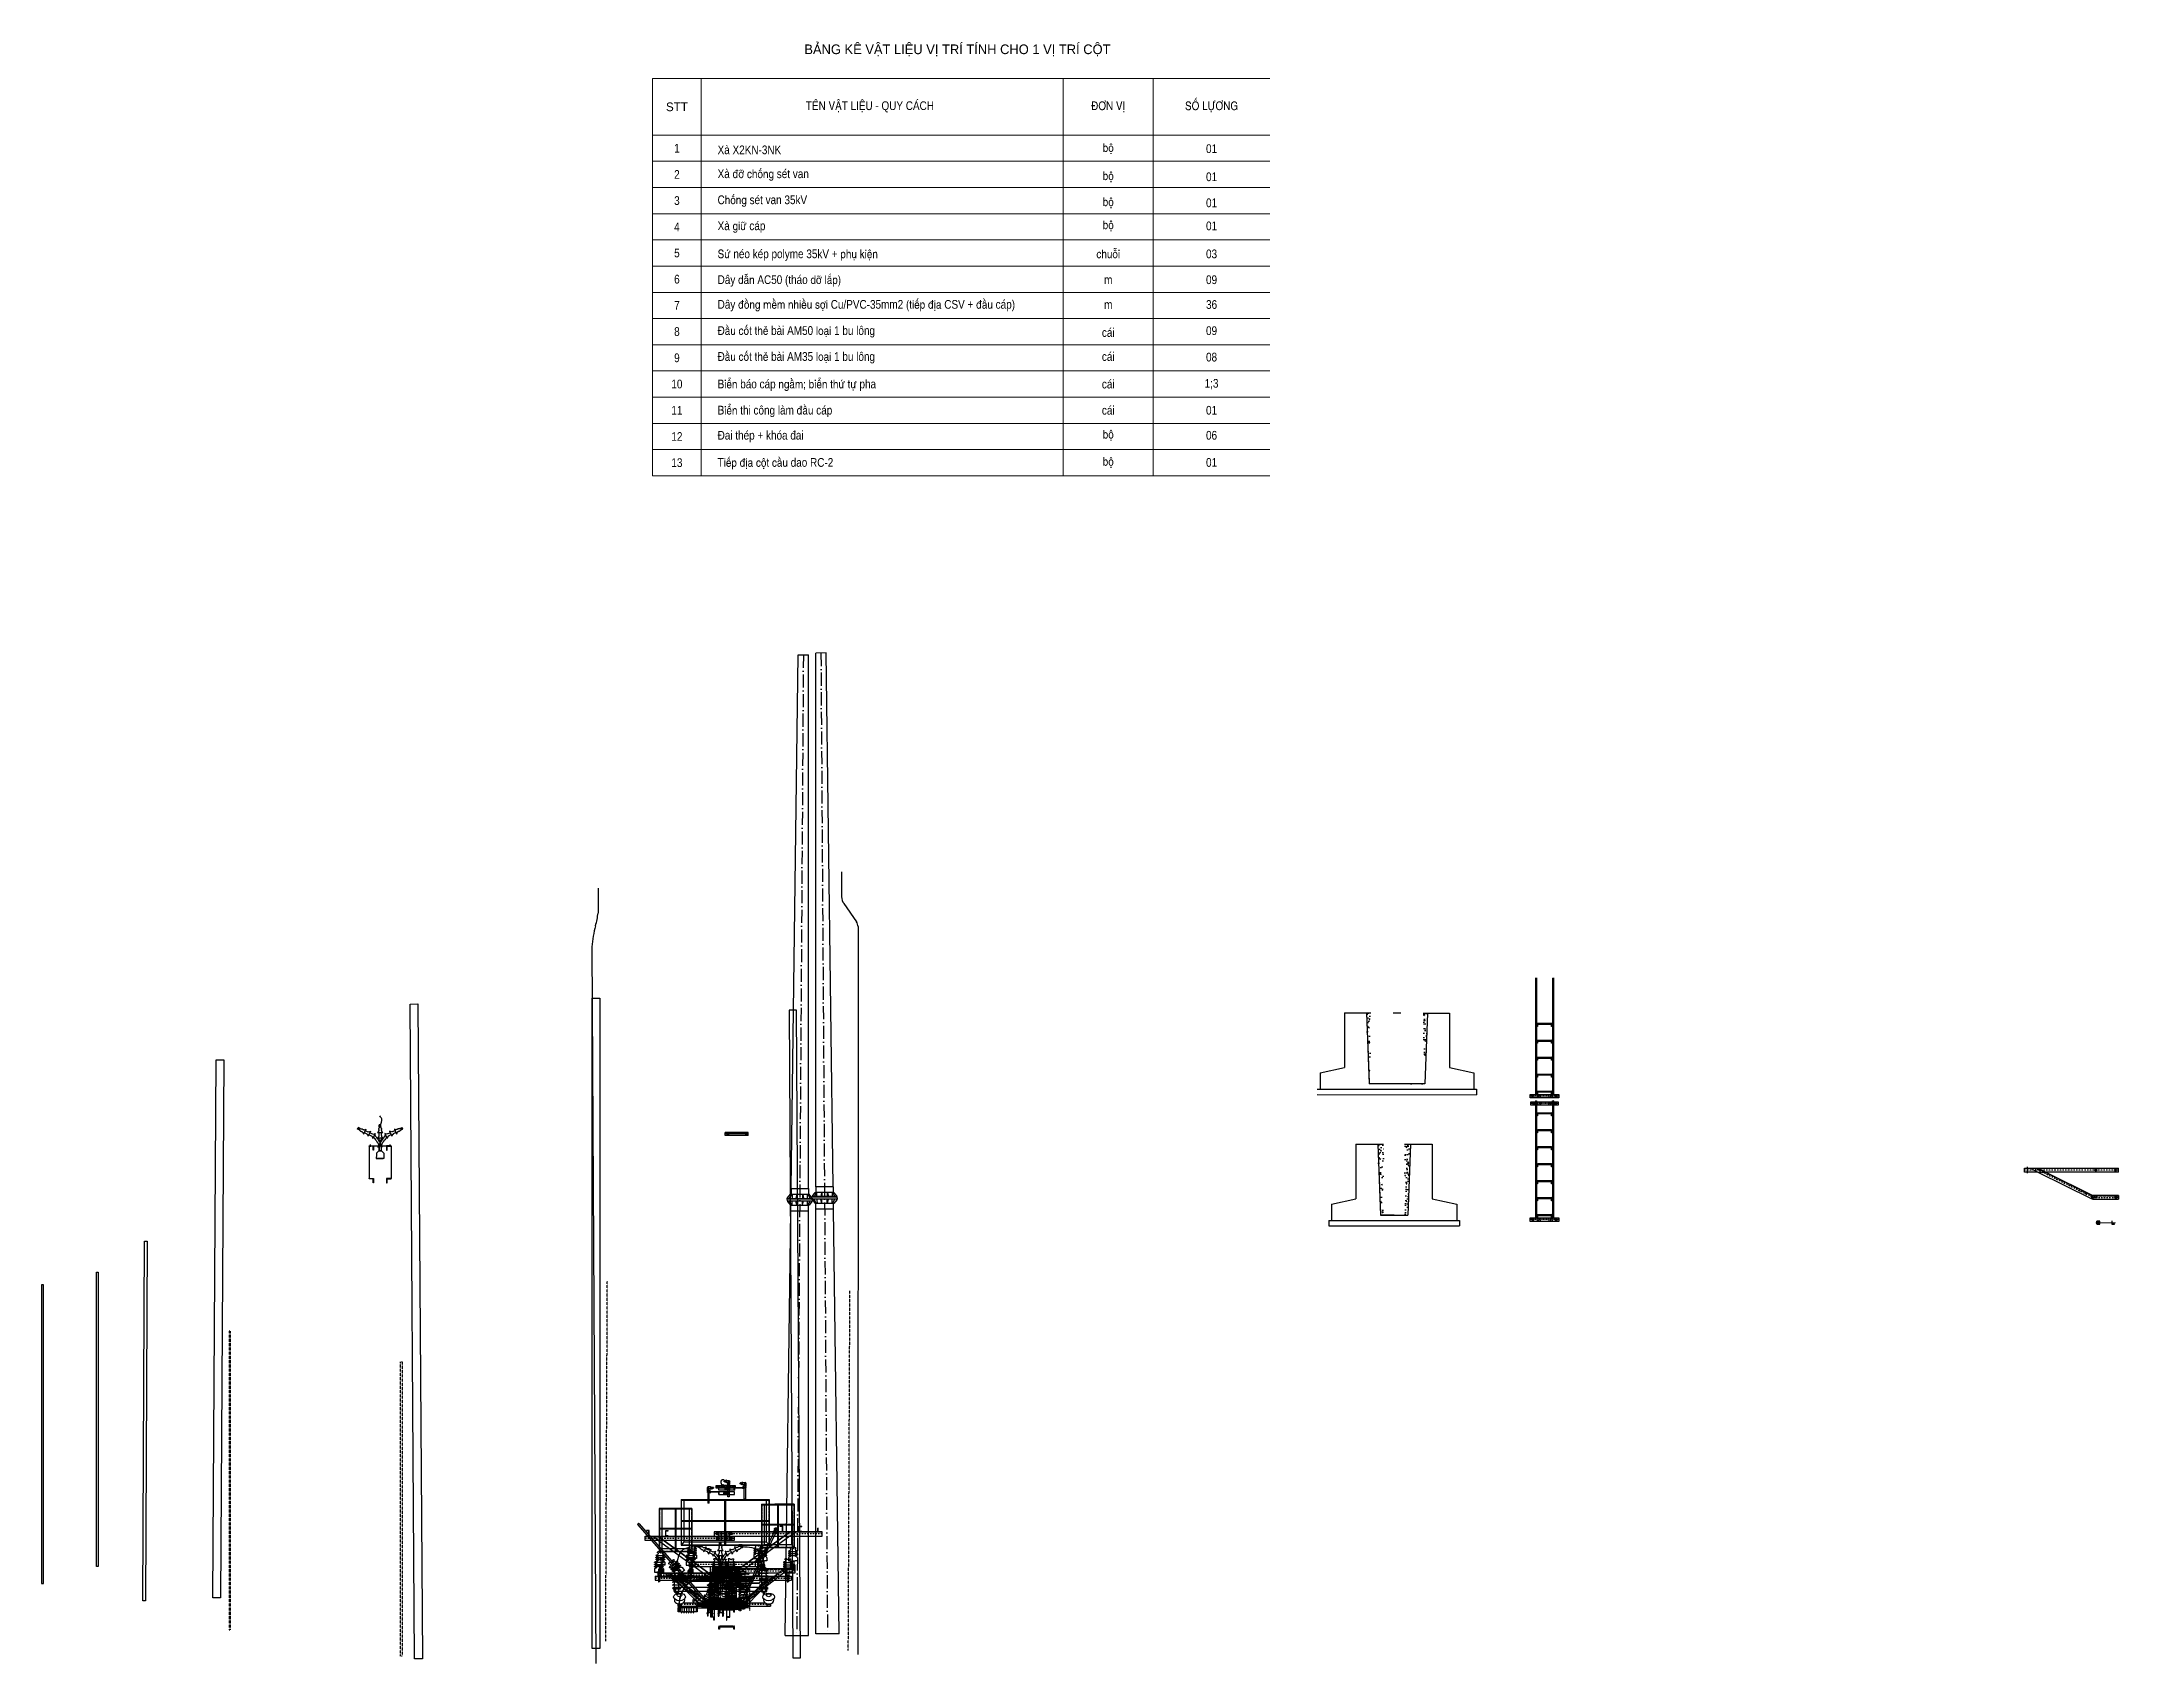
# Model space of a CAD drawing. Header units: metres. Extents: x -423681 to 482285, y -10923 to 168764.
# Drawn here: x -12526 to 25591, y -1067 to 28698 of the extents above; entities that cross this region are included whole.
import ezdxf

# ---------------------------------------------------------------- set-up
doc = ezdxf.new("R2010")
doc.units = ezdxf.units.M
for name, pattern in [('ACAD_ISO02W100', [15, 12, -3]), ('ACAD_ISO03W100', [30, 12, -18]), ('ACAD_ISO04W100', [30, 24, -3, 0, -3]), ('ACAD_ISO10W100', [18, 12, -3, 0, -3]), ('BORDERX2', [88.9, 25.4, -12.7, 25.4, -12.7, 0, -12.7]), ('CENTER', [2, 1.25, -0.25, 0.25, -0.25]), ('DASHDOT', [1, 0.5, -0.25, 0, -0.25]), ('DASHDOT2', [0.5, 0.25, -0.125, 0, -0.125]), ('DASHDOTX2', [2, 1, -0.5, 0, -0.5]), ('DASHED', [0.75, 0.5, -0.25]), ('DASHEDX2', [1.5, 1, -0.5]), ('HIDDEN', [0.375, 0.25, -0.125])]:
    doc.linetypes.add(name, pattern=pattern)
for name, color, linetype, lineweight in [('AUDIT_I_210309085331-1', 6, 'Continuous', 20), ('AUDIT_I_210928151137-0', 6, 'Continuous', 20), ('KÝch th\xadíc', 6, 'Continuous', 20), ('MANH', 3, 'Continuous', 5)]:
    doc.layers.add(name, color=color, linetype=linetype, lineweight=lineweight)
for name, color, linetype in [('BAO', 7, 'Continuous'), ('CapDien', 10, 'CD_LINE'), ('DANTRAM', 7, 'Continuous'), ('dt', 6, 'CENTER'), ('DUONGTAM', 8, 'CENTER'), ('LOPCOT', 2, 'Continuous'), ('LOPHAN', 2, 'Continuous'), ('nd', 1, 'HIDDEN'), ('NETKHUAT', 9, 'DASHED'), ('nm', 5, 'Continuous'), ('phoi', 7, 'Continuous'), ('TEX', 7, 'Continuous'), ('TIM', 6, 'ACAD_ISO04W100')]:
    doc.layers.add(name, color=color, linetype=linetype)
doc.styles.add('CHUSO', font='', dxfattribs={"width": 0.8})
doc.styles.add('T', font='')
doc.styles.get('CHUSO').set_extended_font_data('.VnArial NarrowH')
doc.styles.get('T').set_extended_font_data('.VnAvantH')
doc.linetypes.add('CD_LINE', pattern='A,10,-0.5,["CD",Standard,S=1,R=0,X=0,Y=-0.5],-2.5', length=13)
doc.linetypes.add('TRACKS', pattern='A,0.15,[130,ltypeshp.shx,S=0.25,R=0,X=0,Y=0],0.15', length=0.3)
doc.linetypes.add('ZIGZAG', pattern='A,0.0001,-0.2,[131,ltypeshp.shx,S=0.2,R=0,X=-0.2,Y=0],-0.4,[131,ltypeshp.shx,S=0.2,R=180,X=0.2,Y=0],-0.2', length=0.8001)

msp = doc.modelspace()

# ---------------------------------------------------------------- texts
at = {"layer": 'MANH', "color": 7, "char_height": 159.37, "style": 'CHUSO'}
for s, insert, width, attachment_point in [('\\pxqc;{\\f.VnAvantH|b0|i0|c0|p34;\\W1;stt}', (-1311, 27499), 892.99, 4), ('{\\W1;Tªn vËt liÖu - Quy c¸ch}', (2677, 27499), 6191.1, 5), ('{\\W1;§¬n vÞ}', (7051, 27499), 1653.47, 5), ('{\\W1;Sè lù¬ng}', (8947, 27499), 2139.65, 5), ('\\pxqc;{\\f.VnArial Narrow|b0|i0|c0|p34;\\W1;1}', (-865, 26740), 892.99, 5), ('{\\f.VnArial Narrow|b0|i0|c0|p34;\\W1;Xµ X2KN-3NK}', (-118, 26709), 5891.2, 4), ('{\\f.VnArial Narrow|b0|i0|c0|p34;\\W1;bé}', (7051, 26731), 1653.47, 5), ('{\\f.VnArial Narrow|b0|i0|c0|p34;\\W1;01}', (8947, 26731), 2139.65, 5), ('\\pxqc;{\\f.VnArial Narrow|b0|i0|c0|p34;\\W1;2}', (-865, 26259), 892.99, 5), ('{\\f.VnArial Narrow|b0|i0|c0|p34;\\W1;Xµ ®ì chèng sÐt van}', (-118, 26247), 5891.2, 4), ('{\\f.VnArial Narrow|b0|i0|c0|p34;\\W1;bé}', (7051, 26215), 1653.47, 5), ('{\\f.VnArial Narrow|b0|i0|c0|p34;\\W1;01}', (8947, 26215), 2139.65, 5), ('\\pxqc;{\\f.VnArial Narrow|b0|i0|c0|p34;\\W1;3}', (-865, 25778), 892.99, 5), ('{\\f.VnArial Narrow|b0|i0|c0|p34;\\W1;Chèng sÐt van 35kV }', (-118, 25769), 5891.2, 4), ('{\\f.VnArial Narrow|b0|i0|c0|p34;\\W1;bé}', (7051, 25737), 1653.47, 5), ('{\\f.VnArial Narrow|b0|i0|c0|p34;\\W1;01}', (8947, 25737), 2139.65, 5), ('\\pxqc;{\\f.VnArial Narrow|b0|i0|c0|p34;\\W1;4}', (-865, 25297), 892.99, 5), ('\\A1;{\\f.VnArial Narrow|b0|i0|c0|p34;\\W1;Xµ gi÷ c¸p}', (-118, 25292), 5891.2, 4), ('{\\f.VnArial Narrow|b0|i0|c0|p34;\\W1;bé}', (7051, 25314), 1653.47, 5), ('{\\f.VnArial Narrow|b0|i0|c0|p34;\\W1;01}', (8947, 25314), 2139.65, 5), ('\\pxqc;{\\f.VnArial Narrow|b0|i0|c0|p34;\\W1;5}', (-865, 24817), 892.99, 5), ('{\\f.VnArial Narrow|b0|i0|c0|p34;\\W1;Sø nÐo kÐp polyme 35kV + phô kiÖn}', (-118, 24778), 5891.2, 4), ('{\\f.VnArial Narrow|b0|i0|c0|p34;\\W1;chuçi}', (7051, 24800), 1653.47, 5), ('{\\f.VnArial Narrow|b0|i0|c0|p34;\\W1;03}', (8947, 24800), 2139.65, 5), ('\\pxqc;{\\f.VnArial Narrow|b0|i0|c0|p34;\\W1;6}', (-865, 24336), 892.99, 5), ('\\A1;{\\f.VnArial Narrow|b0|i0|c0|p34;\\W1;D©y dÉn AC50 (th¸o dì l¾p)}', (-118, 24304), 5891.2, 4), ('{\\f.VnArial Narrow|b0|i0|c0|p34;\\W1;09}', (8947, 24326), 2139.65, 5), ('{\\f.VnArial Narrow|b0|i0|c0|p34;\\W1;m}', (7051, 24326), 1653.47, 5), ('\\pxqc;{\\f.VnArial Narrow|b0|i0|c0|p34;\\W1;7}', (-865, 23855), 892.99, 5), ('{\\f.VnArial Narrow|b0|i0|c0|p34;\\W1;D©y ®ång mÒm nhiÒu sîi Cu/PVC-35mm2 (tiÕp ®Þa CSV + ®Çu c¸p)}', (-118, 23850), 6897.72, 4), ('{\\f.VnArial Narrow|b0|i0|c0|p34;\\W1;m}', (7051, 23871), 1653.47, 5), ('{\\f.VnArial Narrow|b0|i0|c0|p34;\\W1;36}', (8947, 23871), 2139.65, 5), ('\\pxqc;{\\f.VnArial Narrow|b0|i0|c0|p34;\\W1;8}', (-865, 23374), 892.99, 5), ('{\\f.VnArial Narrow|b0|i0|c0|p34;\\W1;§Çu cèt thÎ bµi AM50 lo¹i 1 bu l«ng}', (-118, 23370), 5891.2, 4), ('{\\f.VnArial Narrow|b0|i0|c0|p34;\\W1;c¸i}', (7051, 23357), 1653.47, 5), ('{\\f.VnArial Narrow|b0|i0|c0|p34;\\W1;09}', (8947, 23391), 2139.65, 5), ('\\pxqc;{\\f.VnArial Narrow|b0|i0|c0|p34;\\W1;9}', (-865, 22893), 892.99, 5), ('{\\f.VnArial Narrow|b0|i0|c0|p34;\\W1;§Çu cèt thÎ bµi AM35 lo¹i 1 bu l«ng}', (-118, 22894), 5891.2, 4), ('{\\f.VnArial Narrow|b0|i0|c0|p34;\\W1;c¸i}', (7051, 22916), 1653.47, 5), ('{\\f.VnArial Narrow|b0|i0|c0|p34;\\W1;08}', (8947, 22906), 2139.65, 5), ('\\pxqc;{\\f.VnArial Narrow|b0|i0|c0|p34;\\W1;10}', (-865, 22412), 892.99, 5), ('\\A1;{\\f.VnArial Narrow|b0|i0|c0|p34;\\W1;\\C10;BiÓn b¸o c¸p ngÇm; biÓn thø tù pha}', (-118, 22389), 5891.2, 4), ('{\\f.VnArial Narrow|b0|i0|c0|p34;\\W1;c¸i}', (7051, 22411), 1653.47, 5), ('{\\f.VnArial Narrow|b0|i0|c0|p34;\\W1;1;3}', (8947, 22411), 2139.65, 5), ('\\pxqc;{\\f.VnArial Narrow|b0|i0|c0|p34;\\W1;11}', (-865, 21931), 892.99, 5), ('\\A1;{\\f.VnArial Narrow|b0|i0|c0|p34;\\W1;\\C10;BiÓn thi c«ng lµm ®Çu c¸p}', (-118, 21909), 5891.2, 4), ('{\\f.VnArial Narrow|b0|i0|c0|p34;\\W1;c¸i}', (7051, 21930), 1653.47, 5), ('{\\f.VnArial Narrow|b0|i0|c0|p34;\\W1;01}', (8947, 21930), 2139.65, 5), ('\\pxqc;{\\f.VnArial Narrow|b0|i0|c0|p34;\\W1;12}', (-865, 21450), 892.99, 5), ('\\A1;{\\f.VnArial Narrow|b0|i0|c0|p34;\\W1;\\C10;§ai thÐp + khãa ®ai }', (-118, 21449), 5891.2, 4), ('{\\f.VnArial Narrow|b0|i0|c0|p34;\\W1;bé}', (7051, 21471), 1653.47, 5), ('{\\f.VnArial Narrow|b0|i0|c0|p34;\\W1;06}', (8947, 21471), 2139.65, 5), ('\\pxqc;{\\f.VnArial Narrow|b0|i0|c0|p34;\\W1;13}', (-865, 20969), 892.99, 5), ('\\A1;{\\f.VnArial Narrow|b0|i0|c0|p34;\\W1;\\C10;TiÕp ®Þa cét cÇu dao RC-2}', (-118, 20951), 5891.2, 4), ('{\\f.VnArial Narrow|b0|i0|c0|p34;\\W1;bé}', (7051, 20973), 1653.47, 5), ('{\\f.VnArial Narrow|b0|i0|c0|p34;\\W1;01}', (8947, 20973), 2139.65, 5)]:
    msp.add_mtext(s, dxfattribs=dict(at, insert=insert, width=width, attachment_point=attachment_point))
at = {"layer": 'TEX', "style": 'T'}
msp.add_text('b¶ng kª vËt liÖu vÞ trÝ tÝnh cho 1 vÞ trÝ cét', height=177.08, dxfattribs=at).set_placement((1474, 28467))

# ---------------------------------------------------------------- blocks, each defined once
blk = doc.blocks.new('bracket_cd')
blk.add_line((445, 8625), (445, 8675))
at = {"layer": 'DANTRAM', "linetype": 'Continuous'}
for p, q in [((445, 8675), (20, 8675)), ((20, 8625), (20, 8675)), ((445, 8625), (20, 8625)), ((59, 8661), (68, 8661)), ((59, 8639), (68, 8639)), ((77, 8661), (68, 8661)), ((77, 8639), (68, 8639)), ((404, 8661), (413, 8661)), ((404, 8639), (413, 8639)), ((422, 8661), (413, 8661)), ((422, 8639), (413, 8639))]:
    blk.add_line(p, q, dxfattribs=at)
at = {"layer": 'DANTRAM', "color": 8, "linetype": 'Continuous'}
blk.add_line((445, 8670), (20, 8670), dxfattribs=at)
at = {"layer": 'DANTRAM', "linetype": 'Continuous'}
for centre, start, end in [((59, 8650), 90, 180), ((59, 8650), 180, 270), ((77, 8650), 0, 90), ((77, 8650), 270, 0), ((404, 8650), 90, 180), ((404, 8650), 180, 270), ((422, 8650), 0, 90), ((422, 8650), 270, 0)]:
    blk.add_arc(centre, 11, start, end, dxfattribs=at)
at = {"layer": 'DUONGTAM', "linetype": 'CENTER', "ltscale": 5}
blk.add_line((445, 8650), (20, 8650), dxfattribs=at)
at = {"layer": 'DUONGTAM', "linetype": 'CENTER'}
for p, q in [((68, 8625), (68, 8675)), ((68, 8625), (68, 8675)), ((413, 8625), (413, 8675)), ((413, 8625), (413, 8675))]:
    blk.add_line(p, q, dxfattribs=at)
blk = doc.blocks.new('SUKP35_PHAI')
at = {"color": 30}
for p, q in [((137, 396), (102, 355)), ((149, 417), (114, 415)), ((114, 415), (190, 351)), ((160, 431), (149, 417)), ((164, 427), (160, 431)), ((199, 468), (164, 427)), ((210, 490), (176, 488)), ((176, 488), (252, 423)), ((198, 398), (187, 385)), ((187, 385), (190, 351)), ((229, 442), (194, 401)), ((194, 401), (198, 398)), ((248, 457), (252, 423)), ((271, 546), (294, 573)), ((271, 546), (294, 526)), ((317, 553), (294, 573)), ((294, 526), (317, 553)), ((-21, 25), (-24, 16)), ((-24, 16), (-24, -13)), ((21, 132), (-21, 88)), ((-21, 88), (-21, 25)), ((27, 219), (6, 204)), ((6, 204), (25, 203)), ((71, 132), (21, 132)), ((87, 345), (53, 343)), ((53, 343), (129, 278)), ((84, 200), (65, 201)), ((67, 216), (84, 200)), ((71, 132), (112, 88)), ((98, 358), (87, 345)), ((102, 355), (98, 358)), ((112, 88), (112, 25)), ((112, 25), (116, 16)), ((116, 16), (116, -13)), ((137, 326), (125, 312)), ((125, 312), (129, 278)), ((168, 370), (133, 329)), ((133, 329), (137, 326)), ((-24, -13), (-13, -13)), ((105, -13), (-13, -13)), ((116, -13), (105, -13))]:
    blk.add_line(p, q, dxfattribs=at)
blk.add_circle((294, 550), 8.95, dxfattribs=at)
for points, knots in [([(271, 546), (267, 542), (263, 536), (255, 531), (248, 531), (241, 526), (233, 521), (231, 511), (228, 505), (223, 500), (215, 501), (214, 493), (211, 491), (210, 490)], [0, 0, 0, 0, 16.503905, 19.584289, 29.853915, 34.987918, 46.787508, 54.694613, 64.021993, 68.347885, 75.125882, 82.683191, 86.809498, 86.809498, 86.809498, 86.809498]), ([(294, 526), (290, 522), (286, 518), (282, 508), (283, 502), (279, 494), (275, 485), (266, 481), (260, 478), (256, 472), (258, 464), (251, 462), (249, 458), (248, 457)], [0, 0, 0, 0, 16.503905, 19.584289, 29.853915, 34.987918, 46.787508, 54.694613, 64.021993, 68.347885, 75.125882, 82.683191, 86.809498, 86.809498, 86.809498, 86.809498]), ([(27, 132), (25, 163), (21, 226), (46, 294), (71, 322), (74, 325)], [0, 0, 0, 0, 92.344764, 190.029783, 203.838354, 203.838354, 203.838354, 203.838354]), ([(67, 132), (66, 142), (66, 150), (65, 165), (65, 172), (65, 186), (65, 193), (65, 204), (66, 208), (66, 214), (67, 216), (68, 223), (68, 227), (71, 239), (73, 246), (78, 260), (81, 267), (86, 275), (87, 277), (90, 282), (93, 286), (96, 289), (96, 290), (96, 290), (97, 291), (98, 292), (98, 292), (100, 295), (102, 297), (103, 299), (104, 299), (104, 299)], [0, 0, 0, 0, 23.286433, 23.286433, 46.572867, 46.572867, 69.8593, 69.8593, 84.226568, 84.226568, 92.349578, 92.349578, 108.595598, 108.595598, 136.031132, 136.031132, 163.466665, 163.466665, 171.778488, 171.778488, 188.402133, 188.402133, 190.26282, 190.26282, 192.123507, 192.123507, 195.844882, 195.844882, 203.287631, 203.287631, 203.838354, 203.838354, 203.838354, 203.838354])]:
    blk.add_open_spline(points, degree=3, knots=knots, dxfattribs=at)
blk = doc.blocks.new('SUKP35_TR')
at = {"color": 30}
for p, q in [((-139, 558), (-116, 578)), ((-116, 531), (-139, 558)), ((-93, 551), (-116, 578)), ((-93, 551), (-116, 531)), ((2, 493), (-74, 428)), ((-71, 462), (-74, 428)), ((-52, 448), (-17, 407)), ((-32, 495), (2, 493)), ((-21, 473), (14, 433)), ((-17, 407), (-21, 403)), ((-21, 403), (-9, 390)), ((63, 421), (-13, 356)), ((-9, 390), (-13, 356)), ((14, 433), (18, 436)), ((18, 436), (29, 422)), ((29, 422), (63, 421)), ((40, 401), (75, 360)), ((10, 375), (45, 334)), ((45, 334), (41, 331)), ((41, 331), (52, 317)), ((125, 348), (49, 284)), ((52, 317), (49, 284)), ((65, 30), (61, 21)), ((61, 21), (61, -8)), ((107, 137), (65, 93)), ((65, 93), (65, 30)), ((75, 360), (79, 364)), ((79, 364), (91, 350)), ((91, 350), (125, 348)), ((111, 221), (94, 205)), ((94, 205), (112, 206)), ((107, 137), (156, 137)), ((151, 224), (171, 210)), ((171, 210), (152, 209)), ((156, 137), (198, 93)), ((198, 93), (198, 30)), ((198, 30), (202, 21)), ((202, 21), (202, -8)), ((61, -8), (72, -8)), ((72, -8), (191, -8)), ((202, -8), (191, -8))]:
    blk.add_line(p, q, dxfattribs=at)
blk.add_circle((-116, 555), 8.95, dxfattribs=at)
for points, knots in [([(-116, 531), (-113, 527), (-108, 523), (-104, 513), (-105, 507), (-101, 499), (-98, 491), (-88, 487), (-82, 483), (-78, 477), (-80, 470), (-73, 467), (-71, 464), (-71, 462)], [0, 0, 0, 0, 16.503905, 19.584289, 29.853915, 34.987918, 46.787508, 54.694613, 64.021993, 68.347885, 75.125882, 82.683191, 86.809498, 86.809498, 86.809498, 86.809498]), ([(-93, 551), (-90, 547), (-86, 542), (-77, 536), (-71, 536), (-63, 531), (-56, 526), (-53, 517), (-51, 510), (-45, 505), (-38, 506), (-36, 499), (-33, 496), (-32, 495)], [0, 0, 0, 0, 16.503905, 19.584289, 29.853915, 34.987918, 46.787508, 54.694613, 64.021993, 68.347885, 75.125882, 82.683191, 86.809498, 86.809498, 86.809498, 86.809498]), ([(111, 137), (112, 147), (112, 155), (113, 170), (113, 177), (113, 191), (113, 198), (112, 209), (112, 213), (111, 219), (111, 221), (110, 228), (109, 233), (106, 244), (104, 252), (99, 266), (96, 272), (92, 280), (91, 282), (87, 287), (85, 291), (82, 294), (82, 295), (81, 295), (81, 296), (80, 297), (79, 298), (77, 300), (76, 302), (74, 304), (74, 304), (74, 304)], [0, 0, 0, 0, 23.286433, 23.286433, 46.572867, 46.572867, 69.8593, 69.8593, 84.226568, 84.226568, 92.349578, 92.349578, 108.595598, 108.595598, 136.031132, 136.031132, 163.466665, 163.466665, 171.778488, 171.778488, 188.402133, 188.402133, 190.26282, 190.26282, 192.123507, 192.123507, 195.844882, 195.844882, 203.287631, 203.287631, 203.838354, 203.838354, 203.838354, 203.838354]), ([(151, 137), (153, 168), (157, 231), (131, 299), (107, 327), (104, 330)], [0, 0, 0, 0, 92.344764, 190.029783, 203.838354, 203.838354, 203.838354, 203.838354])]:
    blk.add_open_spline(points, degree=3, knots=knots, dxfattribs=at)
blk = doc.blocks.new('CSV(1)')
at = {"color": 245}
for p, q in [((79, 390), (-79, 390)), ((79, 387), (-79, 387)), ((-40, 431), (-40, 421)), ((40, 431), (-40, 431)), ((40, 421), (-40, 421)), ((-40, 367), (-40, 387)), ((-20, 451), (20, 451)), ((-20, 437), (20, 437)), ((-19, 468), (-19, 455)), ((-18, 431), (-18, 437)), ((18, 437), (-18, 437)), ((-13, 472), (12, 472)), ((-13, 451), (12, 451)), ((11, 491), (-11, 491)), ((-11, 472), (-11, 491)), ((-11, 451), (-11, 452)), ((11, 437), (-11, 437)), ((-8, 455), (-8, 468)), ((0, 431), (0, 437)), ((7, 455), (7, 468)), ((11, 472), (11, 491)), ((11, 451), (11, 451)), ((18, 455), (18, 468)), ((18, 455), (18, 455)), ((18, 431), (18, 437)), ((40, 431), (40, 421)), ((40, 367), (40, 387)), ((79, 336), (-79, 336)), ((79, 333), (-79, 333)), ((79, 282), (-79, 282)), ((79, 279), (-79, 279)), ((79, 228), (-79, 228)), ((79, 225), (-79, 225)), ((79, 174), (-79, 174)), ((79, 171), (-79, 171)), ((79, 120), (-79, 120)), ((79, 117), (-79, 117)), ((79, 66), (-79, 66)), ((79, 63), (-79, 63)), ((63, 59), (-63, 59)), ((-63, 59), (-63, 43)), ((63, 43), (-63, 43)), ((31, 43), (-63, 43)), ((-40, 313), (-40, 333)), ((-40, 259), (-40, 279)), ((-40, 205), (-40, 225)), ((-40, 151), (-40, 171)), ((-40, 97), (-40, 117)), ((-40, 63), (-40, 59)), ((-31, 43), (-31, 0)), ((31, 0), (-31, 0)), ((-11, -54), (-11, 0)), ((11, -54), (11, 0)), ((31, 43), (31, 0)), ((40, 313), (40, 333)), ((40, 259), (40, 279)), ((40, 205), (40, 225)), ((40, 151), (40, 171)), ((40, 97), (40, 117)), ((40, 63), (40, 59)), ((63, 59), (63, 43)), ((11, -54), (-11, -54))]:
    blk.add_line(p, q, dxfattribs=at)
for centre, major_axis, start_param, end_param in [((-79, 388), (-0.955, 0.955), -0.785398, 2.356194), ((-49, 421), (6.36, 6.36), 4.68444, 5.497787), ((-18, 444), (0, 7.53), 0.297029, 2.844564), ((-13, 466), (0.01, 6.03), -1.167064, 1.169607), ((-13, 457), (-0.01, 6.03), 1.971986, 4.308657), ((0, 462), (0, 9.25), -0.892078, 0.891047), ((0, 461), (0, 9.25), 2.250546, 4.033671), ((12, 466), (0, 6.03), -1.168335, 1.168336), ((12, 457), (0, 6.03), 1.973257, 4.309928), ((18, 444), (0, 7.53), 3.438621, 5.986157), ((49, 421), (-6.36, 6.36), 0.785398, 1.598745), ((79, 388), (0.955, 0.955), 3.926991, 7.068583), ((-79, 334), (-0.955, 0.955), -0.785398, 2.356194), ((-79, 280), (-0.955, 0.955), -0.785398, 2.356194), ((-79, 226), (-0.955, 0.955), -0.785398, 2.356194), ((-79, 172), (-0.955, 0.955), -0.785398, 2.356194), ((-79, 118), (-0.955, 0.955), -0.785398, 2.356194), ((-79, 64), (-0.955, 0.955), -0.785398, 2.356194), ((-49, 367), (6.36, 6.36), 4.68444, 5.497787), ((-49, 313), (6.36, 6.36), 4.68444, 5.497787), ((-49, 259), (6.36, 6.36), 4.68444, 5.497787), ((-49, 205), (6.36, 6.36), 4.68444, 5.497787), ((-49, 151), (6.36, 6.36), 4.68444, 5.497787), ((-49, 97), (6.36, 6.36), 4.68444, 5.497787), ((49, 367), (-6.36, 6.36), 0.785398, 1.598745), ((49, 313), (-6.36, 6.36), 0.785398, 1.598745), ((49, 259), (-6.36, 6.36), 0.785398, 1.598745), ((49, 205), (-6.36, 6.36), 0.785398, 1.598745), ((49, 151), (-6.36, 6.36), 0.785398, 1.598745), ((49, 97), (-6.36, 6.36), 0.785398, 1.598745), ((79, 334), (0.955, 0.955), 3.926991, 7.068583), ((79, 280), (0.955, 0.955), 3.926991, 7.068583), ((79, 226), (0.955, 0.955), 3.926991, 7.068583), ((79, 172), (0.955, 0.955), 3.926991, 7.068583), ((79, 118), (0.955, 0.955), 3.926991, 7.068583), ((79, 64), (0.955, 0.955), 3.926991, 7.068583)]:
    blk.add_ellipse(centre, major_axis=major_axis, ratio=1, start_param=start_param, end_param=end_param, dxfattribs=at)
for points in [[(-79, 390), (-72, 393), (-58, 399), (-47, 409), (-42, 414)], [(79, 390), (72, 393), (58, 399), (47, 409), (42, 414)], [(-79, 336), (-72, 339), (-58, 345), (-47, 355), (-42, 360)], [(-79, 282), (-72, 285), (-58, 291), (-47, 301), (-42, 306)], [(-79, 228), (-72, 231), (-58, 237), (-47, 247), (-42, 252)], [(-79, 174), (-72, 177), (-58, 183), (-47, 193), (-42, 198)], [(-79, 120), (-72, 123), (-58, 129), (-47, 139), (-42, 144)], [(-79, 66), (-72, 69), (-58, 75), (-47, 85), (-42, 90)], [(79, 336), (72, 339), (58, 345), (47, 355), (42, 360)], [(79, 282), (72, 285), (58, 291), (47, 301), (42, 306)], [(79, 228), (72, 231), (58, 237), (47, 247), (42, 252)], [(79, 174), (72, 177), (58, 183), (47, 193), (42, 198)], [(79, 120), (72, 123), (58, 129), (47, 139), (42, 144)], [(79, 66), (72, 69), (58, 75), (47, 85), (42, 90)]]:
    blk.add_open_spline(points, degree=3, knots=[0, 0, 0, 0, 13.624335, 24.640842, 24.640842, 24.640842, 24.640842], dxfattribs=at)
blk = doc.blocks.new('ssaaads')
at = {"color": 30}
for p, q in [((763752, -242157), (763765, -242129)), ((763784, -242172), (763752, -242157)), ((763797, -242144), (763765, -242129)), ((763797, -242144), (763784, -242172)), ((763855, -242215), (763866, -242247)), ((763908, -242157), (763866, -242247)), ((763876, -242169), (763908, -242157)), ((763878, -242221), (763927, -242243)), ((763895, -242184), (763944, -242207)), ((763927, -242243), (763925, -242248)), ((763925, -242248), (763941, -242255)), ((763941, -242255), (763952, -242287)), ((763944, -242207), (763946, -242202)), ((763946, -242202), (763962, -242209)), ((763994, -242197), (763952, -242287)), ((763962, -242209), (763994, -242197)), ((763965, -242260), (764014, -242283)), ((763981, -242224), (764030, -242246)), ((764014, -242283), (764012, -242287)), ((764012, -242287), (764028, -242295)), ((764028, -242295), (764039, -242327)), ((764030, -242246), (764032, -242242)), ((764032, -242242), (764049, -242249)), ((764080, -242236), (764039, -242327)), ((764049, -242249), (764080, -242236)), ((764145, -242195), (764120, -242219)), ((764220, -242219), (764120, -242219)), ((764145, -242290), (764120, -242314)), ((764220, -242314), (764120, -242314)), ((764150, -242273), (764145, -242273)), ((764145, -242273), (764145, -242290)), ((764150, -242368), (764145, -242368)), ((764150, -242219), (764150, -242273)), ((764150, -242314), (764150, -242368)), ((764155, -242113), (764155, -242078)), ((764155, -242078), (764185, -242078)), ((764185, -242113), (764155, -242113)), ((764185, -242113), (764185, -242078)), ((764190, -242219), (764190, -242273)), ((764190, -242273), (764195, -242273)), ((764190, -242314), (764190, -242368)), ((764190, -242368), (764195, -242368)), ((764195, -242195), (764220, -242219)), ((764195, -242273), (764195, -242290)), ((764195, -242290), (764220, -242314)), ((764291, -242249), (764259, -242236)), ((764259, -242236), (764301, -242327)), ((764307, -242242), (764291, -242249)), ((764312, -242295), (764301, -242327)), ((764309, -242246), (764307, -242242)), ((764358, -242224), (764309, -242246)), ((764328, -242287), (764312, -242295)), ((764375, -242260), (764326, -242283)), ((764326, -242283), (764328, -242287)), ((764377, -242209), (764346, -242197)), ((764346, -242197), (764387, -242287)), ((764393, -242202), (764377, -242209)), ((764398, -242255), (764387, -242287)), ((764395, -242207), (764393, -242202)), ((764444, -242184), (764395, -242207)), ((764414, -242248), (764398, -242255)), ((764461, -242221), (764412, -242243)), ((764412, -242243), (764414, -242248)), ((764463, -242169), (764432, -242157)), ((764432, -242157), (764473, -242247)), ((764484, -242215), (764473, -242247)), ((764542, -242144), (764574, -242129)), ((764542, -242144), (764555, -242172)), ((764555, -242172), (764587, -242157)), ((764587, -242157), (764574, -242129)), ((764103, -242661), (764100, -242670)), ((764103, -242661), (764100, -242670)), ((764100, -242670), (764100, -242699)), ((764100, -242670), (764100, -242699)), ((764100, -242699), (764110, -242699)), ((764100, -242699), (764110, -242699)), ((764145, -242554), (764103, -242598)), ((764145, -242554), (764103, -242598)), ((764103, -242598), (764103, -242661)), ((764103, -242598), (764103, -242661)), ((764110, -242699), (764229, -242699)), ((764229, -242699), (764110, -242699)), ((764145, -242466), (764125, -242481)), ((764125, -242481), (764144, -242482)), ((764156, -242467), (764136, -242483)), ((764136, -242483), (764156, -242483)), ((764145, -242554), (764194, -242554)), ((764194, -242554), (764145, -242554)), ((764203, -242483), (764183, -242483)), ((764184, -242467), (764203, -242483)), ((764194, -242554), (764236, -242598)), ((764194, -242554), (764236, -242598)), ((764195, -242466), (764214, -242481)), ((764214, -242481), (764195, -242482)), ((764240, -242699), (764229, -242699)), ((764240, -242699), (764229, -242699)), ((764236, -242598), (764236, -242661)), ((764236, -242598), (764236, -242661)), ((764236, -242661), (764240, -242670)), ((764236, -242661), (764240, -242670)), ((764240, -242670), (764240, -242699)), ((764240, -242670), (764240, -242699))]:
    blk.add_line(p, q, dxfattribs=at)
for centre in [(763775, -242151), (764170, -242095), (764565, -242151)]:
    blk.add_circle(centre, 8.95, dxfattribs=at)
for points, knots in [([(763784, -242172), (763789, -242174), (763796, -242176), (763803, -242183), (763805, -242189), (763812, -242195), (763819, -242201), (763829, -242201), (763836, -242202), (763842, -242206), (763843, -242213), (763851, -242212), (763854, -242214), (763855, -242215)], [0, 0, 0, 0, 16.503905, 19.584289, 29.853915, 34.987918, 46.787508, 54.694613, 64.021993, 68.347885, 75.125882, 82.683191, 86.809498, 86.809498, 86.809498, 86.809498]), ([(763797, -242144), (763802, -242147), (763808, -242150), (763818, -242151), (763824, -242148), (763833, -242150), (763841, -242151), (763848, -242159), (763853, -242164), (763860, -242166), (763866, -242162), (763871, -242168), (763875, -242169), (763876, -242169)], [0, 0, 0, 0, 16.503905, 19.584289, 29.853915, 34.987918, 46.787508, 54.694613, 64.021993, 68.347885, 75.125882, 82.683191, 86.809498, 86.809498, 86.809498, 86.809498]), ([(764050, -242302), (764053, -242306), (764056, -242310), (764062, -242318), (764064, -242322), (764068, -242328), (764102, -242375), (764104, -242378), (764105, -242379), (764107, -242381), (764107, -242382), (764109, -242385), (764111, -242387), (764115, -242393), (764118, -242397), (764122, -242404), (764125, -242408), (764129, -242415), (764131, -242419), (764133, -242423), (764134, -242424), (764135, -242426), (764135, -242427), (764136, -242428), (764136, -242429), (764136, -242430), (764137, -242430), (764137, -242431), (764137, -242432), (764138, -242433), (764138, -242434), (764139, -242437), (764140, -242440), (764142, -242446), (764143, -242450), (764145, -242460), (764145, -242465), (764146, -242472), (764147, -242474), (764147, -242477), (764147, -242479), (764148, -242482), (764148, -242485), (764148, -242490), (764149, -242492), (764149, -242500), (764150, -242505), (764151, -242520), (764151, -242530), (764152, -242545), (764152, -242550), (764152, -242554)], [19.221874, 19.221874, 19.221874, 19.221874, 45.606508, 45.606508, 67.21882, 67.21882, 80.420944, 80.420944, 86.529015, 86.529015, 92.637087, 92.637087, 104.853231, 104.853231, 129.285519, 129.285519, 153.717806, 153.717806, 178.150094, 178.150094, 186.32468, 186.32468, 192.861047, 192.861047, 197.148528, 197.148528, 200.748647, 200.748647, 204.348767, 204.348767, 211.549006, 211.549006, 225.949485, 225.949485, 254.27256, 254.27256, 282.595634, 282.595634, 294.279768, 294.279768, 300.975445, 300.975445, 314.3668, 314.3668, 327.758154, 327.758154, 354.540864, 354.540864, 408.106282, 408.106282, 431.532673, 431.532673, 431.532673, 431.532673]), ([(764069, -242262), (764085, -242284), (764140, -242361), (764176, -242411), (764188, -242480), (764190, -242526), (764191, -242554)], [0, 0, 0, 0, 49.856645, 119.034045, 180.781689, 256.504116, 256.504116, 256.504116, 256.504116]), ([(764155, -242113), (764155, -242119), (764155, -242125), (764153, -242135), (764147, -242139), (764145, -242148), (764143, -242156), (764147, -242165), (764149, -242172), (764148, -242179), (764142, -242184), (764145, -242190), (764145, -242194), (764145, -242195)], [0, 0, 0, 0, 16.503905, 19.584289, 29.853915, 34.987918, 46.787508, 54.694613, 64.021993, 68.347885, 75.125882, 82.683191, 86.809498, 86.809498, 86.809498, 86.809498]), ([(764271, -242262), (764254, -242284), (764199, -242361), (764163, -242411), (764151, -242480), (764149, -242526), (764149, -242554)], [0, 0, 0, 0, 49.856645, 119.034045, 180.781689, 256.504116, 256.504116, 256.504116, 256.504116]), ([(764185, -242113), (764185, -242119), (764185, -242125), (764188, -242135), (764193, -242139), (764195, -242148), (764197, -242156), (764193, -242165), (764191, -242172), (764192, -242179), (764198, -242184), (764195, -242190), (764195, -242194), (764195, -242195)], [0, 0, 0, 0, 16.503905, 19.584289, 29.853915, 34.987918, 46.787508, 54.694613, 64.021993, 68.347885, 75.125882, 82.683191, 86.809498, 86.809498, 86.809498, 86.809498]), ([(764289, -242302), (764286, -242306), (764283, -242310), (764278, -242318), (764275, -242322), (764271, -242328), (764237, -242375), (764235, -242378), (764234, -242379), (764233, -242381), (764232, -242382), (764230, -242385), (764229, -242387), (764224, -242393), (764222, -242397), (764217, -242404), (764215, -242408), (764210, -242415), (764209, -242419), (764206, -242423), (764206, -242424), (764205, -242426), (764204, -242427), (764204, -242428), (764204, -242429), (764203, -242430), (764203, -242430), (764203, -242431), (764202, -242432), (764202, -242433), (764201, -242434), (764200, -242437), (764200, -242440), (764198, -242446), (764197, -242450), (764195, -242460), (764194, -242465), (764193, -242472), (764193, -242474), (764192, -242477), (764192, -242479), (764192, -242482), (764191, -242485), (764191, -242490), (764191, -242492), (764190, -242500), (764190, -242505), (764189, -242520), (764188, -242530), (764188, -242545), (764188, -242550), (764188, -242554)], [19.221874, 19.221874, 19.221874, 19.221874, 45.606508, 45.606508, 67.21882, 67.21882, 80.420944, 80.420944, 86.529015, 86.529015, 92.637087, 92.637087, 104.853231, 104.853231, 129.285519, 129.285519, 153.717806, 153.717806, 178.150094, 178.150094, 186.32468, 186.32468, 192.861047, 192.861047, 197.148528, 197.148528, 200.748647, 200.748647, 204.348767, 204.348767, 211.549006, 211.549006, 225.949485, 225.949485, 254.27256, 254.27256, 282.595634, 282.595634, 294.279768, 294.279768, 300.975445, 300.975445, 314.3668, 314.3668, 327.758154, 327.758154, 354.540864, 354.540864, 408.106282, 408.106282, 431.532673, 431.532673, 431.532673, 431.532673]), ([(764542, -242144), (764537, -242147), (764532, -242150), (764522, -242151), (764516, -242148), (764507, -242150), (764498, -242151), (764492, -242159), (764486, -242164), (764479, -242166), (764473, -242162), (764468, -242168), (764465, -242169), (764463, -242169)], [0, 0, 0, 0, 16.503905, 19.584289, 29.853915, 34.987918, 46.787508, 54.694613, 64.021993, 68.347885, 75.125882, 82.683191, 86.809498, 86.809498, 86.809498, 86.809498]), ([(764555, -242172), (764550, -242174), (764544, -242176), (764536, -242183), (764535, -242189), (764527, -242195), (764521, -242201), (764511, -242201), (764504, -242202), (764498, -242206), (764496, -242213), (764489, -242212), (764486, -242214), (764484, -242215)], [0, 0, 0, 0, 16.503905, 19.584289, 29.853915, 34.987918, 46.787508, 54.694613, 64.021993, 68.347885, 75.125882, 82.683191, 86.809498, 86.809498, 86.809498, 86.809498])]:
    blk.add_open_spline(points, degree=3, knots=knots, dxfattribs=at)
blk = doc.blocks.new('SUKP35_CHIA_PHA')
h = blk.add_hatch(color=8)
h.paths.add_polyline_path([(-223, 258), (-203, 258), (-203, 251), (-223, 251)])
h.paths.add_polyline_path([(-243, 258), (-223, 258), (-223, 251), (-243, 251)])
h = blk.add_hatch(color=8)
h.paths.add_polyline_path([(87, 258), (67, 258), (67, 251), (87, 251)])
h.paths.add_polyline_path([(107, 258), (87, 258), (87, 251), (107, 251)])
at = {"color": 8}
for p, q in [((-243, 258), (-243, 251)), ((-223, 264), (-223, 242)), ((-203, 258), (-203, 251)), ((67, 258), (67, 251)), ((87, 264), (87, 242)), ((107, 258), (107, 251))]:
    blk.add_line(p, q, dxfattribs=at)
at = {"color": 8, "ltscale": 250}
for p, q in [((-243, -209), (-243, 244)), ((-180, 181), (-180, -209)), ((-68, 197), (-68, 291)), ((45, 181), (45, -209)), ((108, -209), (108, 244))]:
    blk.add_line(p, q, dxfattribs=at)
at = {"color": 2}
for points in [[(-918, 331), (782, 331), (782, 251), (-918, 251)], [(-908, 243), (-828, 243), (-828, 251), (-908, 251)], [(-28, 243), (-108, 243), (-108, 251), (-28, 251)], [(772, 243), (692, 243), (692, 251), (772, 251)]]:
    blk.add_lwpolyline(points, close=True, dxfattribs=at)
at = {"color": 2, "ltscale": 250}
for points in [[(-250, 251), (-180, 251), (-180, 181), (-187, 181), (-187, 244), (-250, 244), (-250, 251)], [(115, 251), (45, 251), (45, 181), (52, 181), (52, 244), (115, 244), (115, 251)], [(-243, -209), (-180, -209), (-180, -272), (-187, -272), (-187, -215), (-243, -215), (-243, -209)], [(108, -209), (45, -209), (45, -272), (51, -272), (51, -215), (108, -215), (108, -209)]]:
    blk.add_lwpolyline(points, dxfattribs=at)
at = {"color": 1, "ltscale": 250}
for points, knots in [([(-463, 1077), (-589, 1071), (-819, 1061), (-855, 841), (-871, 742)], [0, 0, 0, 0, 330.396855, 599.215924, 599.215924, 599.215924, 599.215924]), ([(327, 1077), (455, 1072), (685, 1062), (721, 841), (737, 742)], [0, 0, 0, 0, 332.477031, 601.2961, 601.2961, 601.2961, 601.2961])]:
    blk.add_open_spline(points, degree=3, knots=knots, dxfattribs=at)
at = {"layer": 'BAO', "color": 8, "linetype": 'DASHED', "ltscale": 30}
blk.add_line((-918, 258), (782, 258), dxfattribs=at)
at = {"xscale": -1}
blk.add_blockref('ssaaads', (764102, 243228), dxfattribs=at)
at = {"ltscale": 125}
for p in [(-868, 251), (-68, 251), (732, 251)]:
    blk.add_blockref('CSV(1)', p, dxfattribs=at)
blk = doc.blocks.new('Su')
h = blk.add_hatch()
h.set_pattern_fill('ANSI31', color=9, scale=50, angle=330, style=0)
h.set_pattern_definition([(15, (285152.72, 989811.7853), (-1.61761903, 6.037036414), [])])
h.paths.add_polyline_path([(12, -20), (12, -7), (12, 40), (-12, 40), (-12, -7), (-12, -20), (-12, -87), (0, -87), (12, -87)])
at = {"color": 7}
for p, q in [((-48, 119), (48, 119)), ((-47, 319), (47, 319)), ((-47, 275), (47, 275)), ((-47, 230), (47, 230)), ((-19, 113), (19, 113)), ((-19, 53), (19, 53)), ((-12, 40), (12, 40))]:
    blk.add_line(p, q, dxfattribs=at)
for points in [[(-92, 184), (-92, 184), (-92, 119), (-48, 119), (-48, 113), (-19, 113), (-19, 53), (-27, 47), (-27, 40), (-12, 40), (-12, -7), (-12, -7), (-12, -20), (-12, -20), (-12, -87), (0, -87)], [(-90, 319), (-47, 319), (-47, 305)], [(-90, 275), (-47, 275), (-47, 260)], [(-90, 230), (-90, 230), (-47, 230), (-47, 219)], [(-61, 392), (-61, 391)], [(-61, 383), (-61, 382)], [(0, 382), (-9, 382), (-13, 384), (-15, 387), (-18, 390), (-20, 393), (-23, 398), (-56, 398)], [(0, 382), (9, 382), (13, 384), (15, 387), (18, 390), (20, 393), (23, 398), (56, 398)], [(92, 184), (92, 184), (92, 119), (48, 119), (48, 113), (19, 113), (19, 53), (27, 47), (27, 40), (12, 40), (12, -7), (12, -7), (12, -20), (12, -20), (12, -87), (0, -87)], [(90, 319), (47, 319), (47, 305)], [(90, 275), (47, 275), (47, 260)], [(90, 230), (90, 230), (47, 230), (47, 219)], [(61, 392), (61, 391)], [(61, 383), (61, 382)]]:
    blk.add_lwpolyline(points, dxfattribs=at)
for centre, radius, start, end in [((-86, 323), 6.43, 150.8568, 225.4454), ((-87, 280), 5.41, 125.5629, 231.3178), ((-86, 234), 5.41, 125.5629, 231.3178), ((-72, 182), 20.5, 118.9215, 173.6295), ((-47, 387), 14.2, 127.5364, 197.6521), ((-68, 353), 30.1, 37.5167, 75.9481), ((-70, 363), 26.6, 306.7977, 18.1381), ((-54, 306), 7.24, 284.5624, 349.4191), ((-53, 260), 5.83, 280.47, 359.5054), ((70, 363), 26.6, 161.8619, 233.2023), ((68, 353), 30.1, 104.0519, 142.4833), ((54, 306), 7.24, 190.5809, 255.4376), ((53, 260), 5.83, 180.4946, 259.53), ((47, 387), 14.2, 342.3479, 52.4636), ((72, 182), 20.5, 6.3705, 61.0785), ((86, 234), 5.41, 308.6822, 54.4371), ((86, 323), 6.43, 314.5546, 29.1432), ((87, 280), 5.41, 308.6822, 54.4371)]:
    blk.add_arc(centre, radius, start, end, dxfattribs=at)
for points, knots in [([(-91, 327), (-89, 328), (-82, 334), (-68, 338), (-58, 341), (-54, 342)], [0, 0, 0, 0, 7.884741, 27.727513, 40.817824, 40.817824, 40.817824, 40.817824]), ([(-90, 284), (-88, 286), (-80, 291), (-67, 295), (-56, 298), (-52, 299)], [0, 0, 0, 0, 7.916254, 27.759026, 40.849337, 40.849337, 40.849337, 40.849337]), ([(-89, 239), (-87, 240), (-80, 246), (-66, 250), (-56, 253), (-52, 254)], [0, 0, 0, 0, 7.916254, 27.759026, 40.849337, 40.849337, 40.849337, 40.849337]), ([(-82, 200), (-76, 203), (-69, 207), (-60, 210), (-58, 211)], [0, 0, 0, 0, 18.059535, 26.330466, 26.330466, 26.330466, 26.330466]), ([(-58, 211), (-55, 212), (-51, 214), (-48, 217), (-47, 219)], [0, 0, 0, 0, 7.432946, 13.42364, 13.42364, 13.42364, 13.42364]), ([(58, 211), (55, 212), (51, 214), (48, 217), (47, 219)], [0, 0, 0, 0, 7.432946, 13.42364, 13.42364, 13.42364, 13.42364]), ([(90, 284), (88, 286), (80, 291), (67, 295), (56, 298), (52, 299)], [0, 0, 0, 0, 7.916254, 27.759026, 40.849337, 40.849337, 40.849337, 40.849337]), ([(89, 239), (87, 240), (80, 246), (66, 250), (56, 253), (52, 254)], [0, 0, 0, 0, 7.916254, 27.759026, 40.849337, 40.849337, 40.849337, 40.849337]), ([(91, 327), (89, 328), (82, 334), (68, 338), (58, 341), (54, 342)], [0, 0, 0, 0, 7.884741, 27.727513, 40.817824, 40.817824, 40.817824, 40.817824]), ([(82, 200), (76, 203), (69, 207), (60, 210), (58, 211)], [0, 0, 0, 0, 18.059535, 26.330466, 26.330466, 26.330466, 26.330466])]:
    blk.add_open_spline(points, degree=3, knots=knots, dxfattribs=at)
blk = doc.blocks.new('tay TD')
at = {"layer": 'KÝch th\xadíc', "lineweight": 9}
blk.add_hatch(color=2, dxfattribs=at).paths.add_polyline_path([(-7, 244, 1), (-9, 244, 1)])
at = {"color": 2}
for p, q in [((-23, 226), (-5, 226)), ((3, 268), (-17, 268)), ((-17, 263), (3, 263)), ((-12, 253), (-17, 253)), ((-17, 233), (-12, 233)), ((-12, 226), (-12, 0)), ((-12, 0), (12, 0)), ((38, 299), (-5, 299)), ((-5, 226), (-5, 244)), ((3, 263), (3, 268)), ((12, 131), (12, 262)), ((12, 0), (12, 131)), ((38, 262), (13, 262)), ((38, 302), (38, 299)), ((38, 302), (52, 302)), ((72, 281), (38, 281)), ((38, 262), (38, 259)), ((48, 285), (41, 285)), ((41, 285), (41, 284)), ((41, 285), (41, 276)), ((41, 284), (41, 277)), ((41, 277), (41, 276)), ((41, 276), (48, 276)), ((48, 302), (48, 259)), ((58, 285), (52, 285)), ((52, 276), (58, 276)), ((58, 268), (58, 293)), ((58, 293), (72, 293)), ((58, 268), (72, 268)), ((62, 293), (62, 268)), ((69, 288), (62, 288)), ((62, 274), (69, 274)), ((69, 288), (69, 274)), ((72, 293), (72, 268)), ((76, 285), (72, 285)), ((72, 276), (76, 276)), ((83, 288), (76, 288)), ((76, 288), (76, 274)), ((83, 281), (76, 281)), ((76, 274), (83, 274)), ((83, 288), (83, 274))]:
    blk.add_line(p, q, dxfattribs=at)
at = {"color": 8}
for p, q in [((2, 274), (1, 276)), ((3, 274), (2, 277)), ((4, 275), (2, 277))]:
    blk.add_line(p, q, dxfattribs=at)
at = {"color": 2}
blk.add_lwpolyline([(38, 259), (52, 259), (52, 302)], dxfattribs=at)
at = {"color": 8}
blk.add_circle((0, 281), 2.9, dxfattribs=at)
at = {"color": 2}
for centre, radius, start, end in [((-5, 281), 18.1, 90, 180), ((13, 244), 18.1, 90, 180), ((61, 284), 8.55, 336.2227, 23.7773), ((61, 277), 8.55, 336.2227, 23.7773), ((75, 284), 8.55, 336.2227, 23.7773), ((75, 277), 8.55, 336.2227, 23.7773)]:
    blk.add_arc(centre, radius, start, end, dxfattribs=at)
at = {"color": 8}
for centre, radius, start, end in [((0, 281), 4.37, 144.3318, 113.3488), ((4, 273), 2.4, 171.1449, 72.3868), ((6, 279), 3.63, 211.9954, 252.3868), ((4, 273), 1.48, 160.9026, 82.5101)]:
    blk.add_arc(centre, radius, start, end, dxfattribs=at)
for points, knots in [([(-2, 283), (-2, 284), (-4, 285), (-7, 284), (-9, 279), (-7, 277), (-7, 275)], [0, 0, 0, 0, 1.407929, 4.681523, 9.070352, 13.959504, 13.959504, 13.959504, 13.959504]), ([(-3, 283), (-3, 283), (-3, 283), (-3, 283), (-3, 283), (-3, 283), (-4, 283), (-4, 283), (-4, 283), (-4, 283), (-4, 283), (-5, 283), (-5, 283), (-6, 283), (-6, 283), (-6, 283), (-6, 283), (-6, 283), (-6, 283), (-7, 282), (-7, 282), (-7, 281), (-7, 280), (-7, 279), (-7, 279), (-7, 278), (-7, 278), (-6, 277), (-6, 276), (-6, 275)], [0.246306, 0.246306, 0.246306, 0.246306, 0.65444, 0.65444, 1.450858, 1.450858, 2.0006, 2.0006, 2.550341, 2.550341, 3.649824, 3.649824, 5.336114, 5.336114, 6.257121, 6.257121, 7.147047, 7.147047, 8.036972, 8.036972, 10.221881, 10.221881, 12.40679, 12.40679, 14.591699, 14.591699, 16.776608, 16.776608, 19.234325, 19.234325, 19.234325, 19.234325]), ([(-2, 283), (-3, 284), (-4, 286), (0, 288), (2, 287), (3, 287)], [0, 0, 0, 0, 2.588396, 6.796344, 9.409175, 9.409175, 9.409175, 9.409175]), ([(-1, 284), (-1, 284), (-1, 284), (-2, 284), (-2, 285), (-2, 285), (-2, 285), (-2, 285), (-2, 285), (-2, 285), (-2, 286), (-2, 286), (-2, 286), (-2, 286), (-2, 286), (-1, 286), (-1, 286), (-1, 287), (0, 287), (0, 287), (0, 287), (1, 287), (1, 287), (1, 287), (1, 287), (1, 287), (2, 287), (2, 287), (2, 286), (3, 286), (3, 286), (3, 286)], [0, 0, 0, 0, 0.670587, 0.670587, 1.814049, 1.814049, 2.745232, 2.745232, 3.295005, 3.295005, 3.843966, 3.843966, 4.392926, 4.392926, 5.55336, 5.55336, 6.713794, 6.713794, 7.874228, 7.874228, 8.804708, 8.804708, 9.406409, 9.406409, 10.008109, 10.008109, 11.211511, 11.211511, 12.414912, 12.414912, 12.964582, 12.964582, 12.964582, 12.964582])]:
    blk.add_open_spline(points, degree=3, knots=knots, dxfattribs=at)
at = {"layer": 'dt', "color": 8, "ltscale": 20}
for p, q in [((8, 281), (-7, 281)), ((0, 287), (0, 273))]:
    blk.add_line(p, q, dxfattribs=at)
at = {"layer": 'KÝch th\xadíc', "color": 2, "lineweight": 9}
for p, q in [((-23, 226), (-23, 281)), ((-12, 253), (-6, 253)), ((-12, 233), (-6, 233)), ((-6, 253), (-6, 233))]:
    blk.add_line(p, q, dxfattribs=at)
at = {"layer": 'KÝch th\xadíc', "color": 2}
for p, q in [((-17, 268), (-17, 263)), ((-17, 253), (-17, 233))]:
    blk.add_line(p, q, dxfattribs=at)
at = {"layer": 'KÝch th\xadíc', "color": 2, "lineweight": 9, "ltscale": 20}
blk.add_line((-16, 253), (-16, 233), dxfattribs=at)
at = {"layer": 'KÝch th\xadíc', "color": 8, "lineweight": 9}
for p, q in [((-7, 275), (-6, 275)), ((3, 286), (3, 287))]:
    blk.add_line(p, q, dxfattribs=at)
at = {"layer": 'KÝch th\xadíc', "color": 2, "lineweight": 9}
blk.add_circle((-8, 244), 1, dxfattribs=at)
at = {"layer": 'KÝch th\xadíc', "color": 7, "lineweight": 9}
blk.add_circle((26, 269), 1, dxfattribs=at)
at = {"layer": 'nd', "color": 2, "ltscale": 15}
for p, q in [((38, 299), (38, 262)), ((42, 259), (42, 302)), ((45, 285), (45, 276)), ((68, 268), (68, 293))]:
    blk.add_line(p, q, dxfattribs=at)
at = {"layer": 'nm', "color": 2}
for p, q in [((41, 284), (48, 284)), ((41, 277), (48, 277)), ((52, 284), (58, 284)), ((52, 277), (58, 277)), ((72, 284), (76, 284)), ((72, 277), (76, 277))]:
    blk.add_line(p, q, dxfattribs=at)
blk = doc.blocks.new('Chỗ thao tác CD (loại đơn)')
at = {"color": 8, "linetype": 'DASHDOTX2', "ltscale": 0.5}
blk.add_line((204, 2174), (-146, 2174), dxfattribs=at)
at = {"color": 2}
for p, q in [((-22, 2203), (-22, 2210)), ((-8, 2210), (-22, 2210)), ((-20, 2182), (-20, 2203)), ((-20, 2194), (-20, 2199)), ((-19, 2182), (-20, 2182)), ((-11, 2182), (-20, 2182)), ((-12, 2182), (-19, 2182)), ((-15, 2213), (-15, 2179)), ((-11, 2182), (-12, 2182)), ((-11, 2203), (-11, 2182)), ((-11, 2199), (-11, 2194)), ((-8, 2210), (-8, 2203))]:
    blk.add_line(p, q, dxfattribs=at)
at = {"color": 8}
blk.add_line((-8, 2203), (-22, 2203), dxfattribs=at)
at = {"color": 8, "linetype": 'DASHDOT', "ltscale": 50}
blk.add_line((-641, 753), (678, 753), dxfattribs=at)
at = {"color": 0}
for p, q in [((-186, 693), (-186, 655)), ((-186, 693), (-186, 655)), ((223, 693), (223, 655)), ((223, 693), (223, 655)), ((-186, -31), (-186, -68)), ((-186, -31), (-186, -68)), ((223, -31), (223, -68)), ((223, -31), (223, -68))]:
    blk.add_line(p, q, dxfattribs=at)
at = {"color": 2}
for points in [[(204, 2149), (-146, 2149), (-146, 2199), (204, 2199)], [(104, 2199), (-46, 2199), (-46, 2203), (104, 2203)]]:
    blk.add_lwpolyline(points, close=True, dxfattribs=at)
at = {"color": 0}
for points in [[(217, 685), (-212, 684)], [(-212, 663), (217, 664)], [(87, 685), (271, 684), (271, 663), (87, 664)], [(217, -39), (-212, -39)], [(-212, -60), (217, -60)], [(87, -39), (271, -39), (271, -60), (87, -60)]]:
    blk.add_lwpolyline(points, dxfattribs=at)
for centre in [(-121, 2174), (179, 2174)]:
    blk.add_circle(centre, 10, dxfattribs=at)
at = {"color": 2}
for centre in [(-19, 2202), (-12, 2202)]:
    blk.add_arc(centre, 8.55, 66.2227, 113.7773, dxfattribs=at)
at = {"color": 1}
blk.add_open_spline([(11, 2274), (10, 2284), (7, 2311), (-71, 2302), (-62, 2221), (-30, 2207), (-22, 2203)], degree=3, knots=[0, 0, 0, 0, 26.199238, 75.479685, 154.005218, 180.169781, 180.169781, 180.169781, 180.169781], dxfattribs=at)
at = {"layer": 'BAO', "color": 8, "linetype": 'DASHED', "ltscale": 30}
for p, q in [((-785, 1945), (-785, 1105)), ((822, 1945), (822, 1105)), ((-790, 1111), (827, 1111)), ((678, 785), (-641, 785))]:
    blk.add_line(p, q, dxfattribs=at)
at = {"layer": 'DANTRAM', "color": 1}
for p, q in [((-790, 1945), (827, 1945)), ((-785, 1930), (822, 1930)), ((11, 1945), (11, 1111)), ((26, 1945), (26, 1111)), ((-785, 1556), (11, 1556)), ((-785, 1542), (11, 1542)), ((26, 1556), (822, 1556)), ((26, 1542), (822, 1542))]:
    blk.add_line(p, q, dxfattribs=at)
at = {"layer": 'DANTRAM'}
for p, q in [((-790, 1945), (-790, 1105)), ((-790, 1945), (-790, 1105)), ((-737, 1945), (-737, 1168)), ((-737, 1945), (-737, 1168)), ((775, 1945), (775, 1168)), ((827, 1945), (827, 1105)), ((827, 1945), (827, 1105)), ((827, 1945), (827, 1105)), ((-737, 1168), (775, 1168)), ((-790, 1105), (827, 1105))]:
    blk.add_line(p, q, dxfattribs=at)
at = {"layer": 'DANTRAM', "linetype": 'Continuous'}
for p, q in [((613, 1105), (-731, 1105)), ((678, 792), (-641, 792)), ((-641, 792), (-641, 713)), ((-641, 792), (-641, 713)), ((-606, 785), (-606, 792)), ((-570, 785), (-570, 792)), ((-536, 792), (-536, 713)), ((512, 785), (512, 792)), ((550, 785), (550, 792)), ((573, 792), (573, 713)), ((608, 785), (608, 792)), ((643, 785), (643, 792)), ((678, 792), (678, 713)), ((678, 792), (678, 713)), ((-641, 713), (678, 713)), ((-251, 713), (-251, 706)), ((-180, 706), (-251, 706)), ((-246, -17), (-246, 706)), ((-212, 695), (-212, 653)), ((-191, 695), (-212, 695)), ((-212, 653), (-191, 653)), ((-191, 700), (-191, 648)), ((-186, 700), (-191, 700)), ((-191, 674), (-191, 695)), ((-191, 648), (-186, 648)), ((-186, 706), (-186, -17)), ((-186, 674), (-186, 700)), ((-180, 686), (-186, 686)), ((-180, 662), (-186, 662)), ((-180, 635), (-180, 706)), ((-180, 701), (-180, -17)), ((-172, 635), (-180, 635)), ((-172, 684), (-172, 713)), ((-172, 635), (-172, 663)), ((209, 684), (209, 713)), ((209, 635), (209, 663)), ((209, 635), (217, 635)), ((217, 635), (217, 706)), ((217, 706), (288, 706)), ((217, 701), (217, -29)), ((217, 686), (223, 686)), ((217, 662), (223, 662)), ((223, 706), (223, -17)), ((223, 674), (223, 700)), ((223, 700), (228, 700)), ((228, 648), (223, 648)), ((228, 700), (228, 648)), ((228, 674), (228, 695)), ((228, 695), (249, 695)), ((249, 653), (228, 653)), ((249, 695), (249, 653)), ((283, -17), (283, 706)), ((288, 713), (288, 706)), ((-246, -17), (-246, -23)), ((-180, -17), (-246, -17)), ((-186, -23), (-246, -23)), ((-212, -29), (-212, -71)), ((-191, -29), (-212, -29)), ((-212, -71), (-191, -71)), ((-191, -23), (-191, -76)), ((-186, -23), (-191, -23)), ((-191, -50), (-191, -29)), ((-191, -76), (-186, -76)), ((-186, -83), (-186, -23)), ((-186, -23), (-186, -83)), ((-186, -50), (-186, -23)), ((-180, -38), (-186, -38)), ((-180, -61), (-186, -61)), ((-186, -83), (-180, -83)), ((-180, -83), (-180, -17)), ((217, -83), (217, -17)), ((217, -17), (283, -17)), ((217, -38), (223, -38)), ((217, -61), (223, -61)), ((223, -83), (217, -83)), ((223, -50), (223, -23)), ((223, -23), (223, -83)), ((223, -83), (223, -23)), ((223, -23), (228, -23)), ((223, -23), (283, -23)), ((228, -76), (223, -76)), ((228, -23), (228, -76)), ((228, -50), (228, -29)), ((228, -29), (249, -29)), ((249, -71), (228, -71)), ((249, -29), (249, -71)), ((283, -17), (283, -23))]:
    blk.add_line(p, q, dxfattribs=at)
at = {"layer": 'LOPCOT', "color": 2}
for p, q in [((-172, 684), (-172, 713)), ((209, 684), (209, 713))]:
    blk.add_line(p, q, dxfattribs=at)
at = {"layer": 'LOPHAN', "linetype": 'TRACKS'}
for p, q in [((-737, 1168), (-790, 1105)), ((775, 1168), (827, 1105))]:
    blk.add_line(p, q, dxfattribs=at)
at = {"layer": 'nd', "color": 2, "ltscale": 15}
blk.add_line((-11, 2186), (-20, 2186), dxfattribs=at)
at = {"layer": 'NETKHUAT', "linetype": 'DASHED'}
for p, q in [((-588, 775), (-588, 805)), ((531, 775), (531, 805)), ((625, 775), (625, 805))]:
    blk.add_line(p, q, dxfattribs=at)
at = {"layer": 'nm', "color": 2}
for p, q in [((-19, 2182), (-19, 2203)), ((-19, 2194), (-19, 2199)), ((-12, 2182), (-12, 2203)), ((-12, 2194), (-12, 2199))]:
    blk.add_line(p, q, dxfattribs=at)
at = {"color": 8, "xscale": -1}
blk.add_blockref('tay TD', (84, 1993), dxfattribs=at)
at = {"ltscale": 125, "xscale": 0.8731800000064533, "yscale": 0.8731800000064533, "zscale": 0.8731800000064533}
for p in [(-588, 757), (625, 757)]:
    blk.add_blockref('Su', p, dxfattribs=at)
blk = doc.blocks.new('TUBV_NHANH')
blk.add_blockref('Chỗ thao tác CD (loại đơn)', (0, 0))
blk = doc.blocks.new('TUBV_NHANHKEP')
for points in [[(-117, 144), (-117, 144, 0.198913), (-121, 134), (-108, 134, -0.414214)], [(-98, 144), (-98, 144, -0.198913), (-95, 134), (-108, 134, 0.414214)], [(194, 144), (194, 144, 0.198913), (190, 134), (203, 134, -0.414214)], [(213, 144), (213, 144, -0.198913), (217, 134), (203, 134, 0.414214)], [(-80, -75, 0.16026), (-98, -69), (-98, -100, -0.328969)], [(-80, -386, 0.16026), (-98, -380), (-98, -411, -0.328969)], [(176, -75, -0.16026), (194, -69), (194, -100, 0.328969)], [(176, -386, -0.16026), (194, -380), (194, -411, 0.328969)]]:
    blk.add_hatch(color=8).paths.add_polyline_path(points)
h = blk.add_hatch()
h.set_pattern_fill('ANSI31', color=8, scale=10.373444, angle=-180, style=0)
h.set_pattern_definition([(45, (-337650.6805, -356363.1458), (-0.916891573, 0.916891573), [])])
edge = h.paths.add_edge_path()
edge.add_arc((-108, 144), 9.34, 0, 360)
h = blk.add_hatch()
h.set_pattern_fill('ANSI31', color=8, scale=10.373444, angle=-180, style=0)
h.set_pattern_definition([(135, (337746.3535, -356363.1458), (0.916891573, 0.916891573), [])])
edge = h.paths.add_edge_path()
edge.add_arc((203, 144), 9.34, 0, 360)
at = {"layer": 'AUDIT_I_210928151137-0', "lineweight": 9}
for points in [[(-293, 2118, 1), (-295, 2118, 1)], [(388, 2198, -1), (390, 2198, -1)]]:
    blk.add_hatch(color=2, dxfattribs=at).paths.add_polyline_path(points)
at = {"color": 2}
for p, q in [((-309, 2101), (-291, 2101)), ((-308, 2077), (-308, 2081)), ((-308, 2077), (-308, 2081)), ((-283, 2143), (-304, 2143)), ((-304, 2137), (-283, 2137)), ((-298, 2128), (-304, 2128)), ((-304, 2108), (-298, 2108)), ((-298, 2101), (-298, 1875)), ((-248, 2174), (-291, 2174)), ((-291, 2101), (-291, 2119)), ((-283, 2137), (-283, 2143)), ((-275, 2006), (-275, 2137)), ((-275, 1875), (-275, 2006)), ((-248, 2137), (-273, 2137)), ((-248, 2177), (-248, 2174)), ((-248, 2177), (-234, 2177)), ((-205, 2155), (-248, 2155)), ((-248, 2137), (-248, 2134)), ((-238, 2160), (-245, 2160)), ((-245, 2160), (-245, 2159)), ((-245, 2160), (-245, 2151)), ((-245, 2159), (-245, 2152)), ((-245, 2152), (-245, 2151)), ((-245, 2151), (-238, 2151)), ((-238, 2177), (-238, 2134)), ((-220, 2160), (-234, 2160)), ((-234, 2151), (-220, 2151)), ((-220, 2143), (-220, 2168)), ((-220, 2168), (-205, 2168)), ((-220, 2143), (-205, 2143)), ((-216, 2168), (-216, 2143)), ((-208, 2162), (-216, 2162)), ((-216, 2149), (-208, 2149)), ((-208, 2162), (-208, 2149)), ((-205, 2168), (-205, 2143)), ((-202, 2160), (-205, 2160)), ((-205, 2151), (-202, 2151)), ((-194, 2162), (-202, 2162)), ((-202, 2162), (-202, 2149)), ((-195, 2155), (-202, 2155)), ((-202, 2149), (-194, 2149)), ((-194, 2162), (-194, 2149)), ((290, 2242), (297, 2242)), ((290, 2242), (290, 2229)), ((297, 2229), (290, 2229)), ((291, 2235), (297, 2235)), ((297, 2242), (297, 2229)), ((297, 2240), (301, 2240)), ((301, 2231), (297, 2231)), ((316, 2248), (301, 2248)), ((301, 2248), (301, 2223)), ((301, 2235), (344, 2235)), ((316, 2223), (301, 2223)), ((304, 2242), (311, 2242)), ((304, 2242), (304, 2229)), ((311, 2229), (304, 2229)), ((311, 2248), (311, 2223)), ((316, 2223), (316, 2248)), ((316, 2240), (329, 2240)), ((329, 2231), (316, 2231)), ((344, 2257), (329, 2257)), ((334, 2257), (334, 2214)), ((334, 2240), (340, 2240)), ((340, 2231), (334, 2231)), ((340, 2240), (341, 2239)), ((340, 2240), (340, 2231)), ((341, 2232), (340, 2231)), ((341, 2239), (341, 2232)), ((344, 2257), (344, 2254)), ((344, 2254), (387, 2254)), ((344, 2217), (369, 2217)), ((344, 2217), (344, 2214)), ((370, 2086), (370, 2217)), ((370, 1955), (370, 2086)), ((370, 1955), (393, 1955)), ((379, 2223), (399, 2223)), ((379, 2217), (379, 2223)), ((399, 2217), (379, 2217)), ((387, 2181), (387, 2199)), ((405, 2181), (387, 2181)), ((393, 2208), (399, 2208)), ((399, 2188), (393, 2188)), ((393, 2181), (393, 1955)), ((403, 2157), (403, 2161)), ((403, 2157), (403, 2161)), ((-275, 1875), (-298, 1875)), ((-82, -126), (-98, -126)), ((194, -126), (178, -126)), ((-82, -437), (-98, -437)), ((194, -437), (178, -437))]:
    blk.add_line(p, q, dxfattribs=at)
at = {"color": 8}
for p, q in [((-284, 2149), (-285, 2151)), ((-282, 2150), (-284, 2152)), ((-283, 2149), (-284, 2151)), ((-93, 2031), (-97, 2031)), ((188, 2111), (192, 2111)), ((377, 2230), (379, 2232)), ((379, 2229), (380, 2231)), ((380, 2229), (380, 2231)), ((298, 128), (-202, 128))]:
    blk.add_line(p, q, dxfattribs=at)
at = {"color": 8, "linetype": 'DASHDOT', "ltscale": 50}
for p, q in [((310, 556), (-1211, 556)), ((-229, -44), (-1037, 586)), ((-214, 636), (1307, 636)), ((324, 36), (1133, 666))]:
    blk.add_line(p, q, dxfattribs=at)
at = {"color": 8, "linetype": 'DASHDOT2', "ltscale": 50}
blk.add_line((298, 102), (-202, 102), dxfattribs=at)
at = {"color": 8, "linetype": 'DASHEDX2', "ltscale": 15}
for p, q in [((-85, 127, -2), (-85, 69, 0)), ((-55, 127, -2), (-55, 69, 0)), ((-26, 127, -2), (-26, 69, 0)), ((121, 127, -2), (121, 69, 0)), ((151, 127, -2), (151, 69, 0)), ((181, 127, -2), (181, 69, 0))]:
    blk.add_line(p, q, dxfattribs=at)
at = {"color": 8, "linetype": 'TRACKS', "ltscale": 0.5}
for p, q in [((-98, -126), (-98, -75)), ((194, -126), (194, -75)), ((-98, -437), (-98, -387)), ((194, -437), (194, -387))]:
    blk.add_line(p, q, dxfattribs=at)
at = {"color": 2}
for points in [[(-93, 2031), (-93, 2081), (-308, 2081)], [(-97, 2031), (-97, 2077), (-308, 2077)], [(-248, 2134), (-234, 2134), (-234, 2177)], [(188, 2111), (188, 2161), (403, 2161)], [(192, 2111), (192, 2157), (403, 2157)], [(344, 2214), (329, 2214), (329, 2257)]]:
    blk.add_lwpolyline(points, dxfattribs=at)
for points in [[(189, 2111), (-97, 2111), (-97, 2161), (189, 2161)], [(-93, 2031), (193, 2031), (193, 2081), (-93, 2081)], [(298, 69), (-202, 69), (-202, 134), (298, 134)]]:
    blk.add_lwpolyline(points, close=True, dxfattribs=at)
at = {"color": 0, "elevation": -3}
for points in [[(-171, 102), (-171, 102, 0.414214), (-160, 90), (-141, 90, 0.414214), (-130, 102), (-130, 102, 0.414214), (-141, 113), (-160, 113, 0.414214)], [(267, 102), (267, 102, -0.414214), (255, 90), (237, 90, -0.414214), (225, 102), (225, 102, -0.414214), (237, 113), (255, 113, -0.414214)]]:
    blk.add_lwpolyline(points, format="xyb", close=True, dxfattribs=at)
at = {"color": 2}
for points in [[(194, -126), (194, -100, 0.414214), (168, -74), (-72, -74, 0.414214), (-98, -100), (-98, -126)], [(194, -437), (194, -411, 0.414214), (168, -385), (-72, -385, 0.414214), (-98, -411), (-98, -437)], [(178, -437), (178, -411, 0.414214), (168, -402), (-72, -402, 0.414214), (-82, -411), (-82, -437)]]:
    blk.add_lwpolyline(points, format="xyb", dxfattribs=at)
at = {"color": 8}
blk.add_lwpolyline([(178, -126), (178, -100, 0.414214), (168, -91), (-72, -91, 0.414214), (-82, -100), (-82, -126)], format="xyb", dxfattribs=at)
for centre, radius in [((-286, 2156), 2.9), ((382, 2236), 2.9), ((-108, 144), 9.34), ((203, 144), 9.34)]:
    blk.add_circle(centre, radius, dxfattribs=at)
at = {"color": 2}
for centre, radius, start, end in [((-291, 2155), 18.1, 90, 180), ((-273, 2119), 18.1, 90, 180), ((-217, 2159), 8.55, 336.2227, 23.7773), ((-217, 2152), 8.55, 336.2227, 23.7773), ((-203, 2159), 8.55, 336.2227, 23.7773), ((-203, 2152), 8.55, 336.2227, 23.7773), ((299, 2239), 8.55, 156.2227, 203.7773), ((299, 2232), 8.55, 156.2227, 203.7773), ((313, 2239), 8.55, 156.2227, 203.7773), ((313, 2232), 8.55, 156.2227, 203.7773), ((369, 2199), 18.1, 0, 90), ((387, 2235), 18.1, 0, 90)]:
    blk.add_arc(centre, radius, start, end, dxfattribs=at)
at = {"color": 8}
for centre, radius, start, end in [((-286, 2155), 4.37, 144.3318, 113.3488), ((-282, 2148), 2.4, 171.1449, 72.3868), ((-280, 2154), 3.63, 211.9954, 252.3868), ((-282, 2148), 1.48, 160.9026, 82.5101), ((378, 2228), 2.4, 107.6132, 8.8551), ((378, 2228), 1.48, 97.4899, 19.0974), ((382, 2235), 4.37, 66.6512, 35.6682), ((376, 2234), 3.63, 287.6132, 328.0046), ((-108, 134), 13.2, 134.9998, 180), ((-108, 134), 13.2, 0, 45.0002), ((203, 134), 13.2, 134.9998, 180), ((203, 134), 13.2, 0, 45.0002), ((-98, -100), 30.8, 53.5808, 90), ((-98, -411), 30.8, 53.5808, 90), ((194, -100), 30.8, 90, 126.4192), ((194, -411), 30.8, 90, 126.4192)]:
    blk.add_arc(centre, radius, start, end, dxfattribs=at)
for points, knots in [([(-288, 2158), (-289, 2158), (-290, 2159), (-293, 2159), (-295, 2154), (-294, 2151), (-293, 2150)], [0, 0, 0, 0, 1.407929, 4.681523, 9.070352, 13.959504, 13.959504, 13.959504, 13.959504]), ([(-289, 2157), (-289, 2157), (-289, 2158), (-289, 2158), (-289, 2158), (-290, 2158), (-290, 2158), (-290, 2158), (-290, 2158), (-290, 2158), (-290, 2158), (-291, 2158), (-291, 2158), (-292, 2158), (-292, 2158), (-292, 2158), (-292, 2158), (-292, 2157), (-293, 2157), (-293, 2157), (-293, 2157), (-293, 2156), (-293, 2155), (-293, 2154), (-293, 2154), (-293, 2153), (-293, 2152), (-293, 2151), (-292, 2151), (-292, 2150)], [0.246306, 0.246306, 0.246306, 0.246306, 0.65444, 0.65444, 1.450858, 1.450858, 2.0006, 2.0006, 2.550341, 2.550341, 3.649824, 3.649824, 5.336114, 5.336114, 6.257121, 6.257121, 7.147047, 7.147047, 8.036972, 8.036972, 10.221881, 10.221881, 12.40679, 12.40679, 14.591699, 14.591699, 16.776608, 16.776608, 19.234325, 19.234325, 19.234325, 19.234325]), ([(-288, 2158), (-289, 2159), (-290, 2161), (-286, 2163), (-284, 2162), (-283, 2162)], [0, 0, 0, 0, 2.588396, 6.796344, 9.409175, 9.409175, 9.409175, 9.409175]), ([(-287, 2158), (-287, 2159), (-288, 2159), (-288, 2159), (-288, 2159), (-288, 2160), (-288, 2160), (-288, 2160), (-288, 2160), (-288, 2160), (-288, 2160), (-288, 2160), (-288, 2160), (-288, 2161), (-288, 2161), (-288, 2161), (-287, 2161), (-287, 2161), (-287, 2161), (-286, 2162), (-286, 2162), (-286, 2162), (-285, 2162), (-285, 2162), (-285, 2162), (-285, 2162), (-285, 2162), (-284, 2161), (-284, 2161), (-284, 2161), (-283, 2161), (-283, 2161)], [0, 0, 0, 0, 0.670587, 0.670587, 1.814049, 1.814049, 2.745232, 2.745232, 3.295005, 3.295005, 3.843966, 3.843966, 4.392926, 4.392926, 5.55336, 5.55336, 6.713794, 6.713794, 7.874228, 7.874228, 8.804708, 8.804708, 9.406409, 9.406409, 10.008109, 10.008109, 11.211511, 11.211511, 12.414912, 12.414912, 12.964582, 12.964582, 12.964582, 12.964582]), ([(384, 2238), (384, 2239), (386, 2241), (381, 2243), (379, 2242), (379, 2242)], [0, 0, 0, 0, 2.588396, 6.796344, 9.409175, 9.409175, 9.409175, 9.409175]), ([(383, 2238), (383, 2239), (383, 2239), (383, 2239), (384, 2239), (384, 2240), (384, 2240), (384, 2240), (384, 2240), (384, 2240), (384, 2240), (384, 2240), (384, 2240), (384, 2241), (384, 2241), (383, 2241), (383, 2241), (383, 2241), (382, 2241), (382, 2242), (382, 2242), (381, 2242), (381, 2242), (381, 2242), (381, 2242), (380, 2242), (380, 2242), (380, 2241), (380, 2241), (379, 2241), (379, 2241), (379, 2241)], [0, 0, 0, 0, 0.670587, 0.670587, 1.814049, 1.814049, 2.745232, 2.745232, 3.295005, 3.295005, 3.843966, 3.843966, 4.392926, 4.392926, 5.55336, 5.55336, 6.713794, 6.713794, 7.874228, 7.874228, 8.804708, 8.804708, 9.406409, 9.406409, 10.008109, 10.008109, 11.211511, 11.211511, 12.414912, 12.414912, 12.964582, 12.964582, 12.964582, 12.964582]), ([(384, 2238), (384, 2238), (385, 2239), (389, 2239), (391, 2234), (389, 2231), (389, 2230)], [0, 0, 0, 0, 1.407929, 4.681523, 9.070352, 13.959504, 13.959504, 13.959504, 13.959504]), ([(385, 2237), (385, 2237), (385, 2238), (385, 2238), (385, 2238), (385, 2238), (385, 2238), (385, 2238), (386, 2238), (386, 2238), (386, 2238), (387, 2238), (387, 2238), (387, 2238), (387, 2238), (388, 2238), (388, 2238), (388, 2237), (388, 2237), (389, 2237), (389, 2237), (389, 2236), (389, 2235), (389, 2234), (389, 2234), (389, 2233), (389, 2232), (388, 2231), (388, 2231), (388, 2230)], [0.246306, 0.246306, 0.246306, 0.246306, 0.65444, 0.65444, 1.450858, 1.450858, 2.0006, 2.0006, 2.550341, 2.550341, 3.649824, 3.649824, 5.336114, 5.336114, 6.257121, 6.257121, 7.147047, 7.147047, 8.036972, 8.036972, 10.221881, 10.221881, 12.40679, 12.40679, 14.591699, 14.591699, 16.776608, 16.776608, 19.234325, 19.234325, 19.234325, 19.234325])]:
    blk.add_open_spline(points, degree=3, knots=knots, dxfattribs=at)
at = {"layer": 'AUDIT_I_210928151137-0', "color": 2, "lineweight": 9}
for p, q in [((-309, 2101), (-309, 2155)), ((-298, 2128), (-292, 2128)), ((-298, 2108), (-292, 2108)), ((-292, 2128), (-292, 2108)), ((393, 2208), (387, 2208)), ((387, 2208), (387, 2188)), ((393, 2188), (387, 2188)), ((405, 2181), (405, 2235))]:
    blk.add_line(p, q, dxfattribs=at)
at = {"layer": 'AUDIT_I_210928151137-0', "color": 2}
for p, q in [((-304, 2143), (-304, 2137)), ((-304, 2128), (-304, 2108)), ((-275, 2084), (-244, 2084)), ((-275, 2084), (-275, 2081)), ((-275, 2084), (-244, 2084)), ((-275, 2084), (-275, 2081)), ((-275, 2071), (-275, 2077)), ((-275, 2071), (-275, 2077)), ((-275, 2071), (-244, 2071)), ((-275, 2071), (-244, 2071)), ((-274, 2071), (-274, 2064)), ((-274, 2071), (-274, 2064)), ((-274, 2064), (-272, 2062)), ((-274, 2064), (-272, 2062)), ((-271, 2096), (-272, 2095)), ((-271, 2096), (-272, 2095)), ((-272, 2095), (-272, 2090)), ((-272, 2095), (-272, 2090)), ((-272, 2090), (-271, 2088)), ((-272, 2090), (-271, 2088)), ((-250, 2077), (-272, 2077)), ((-250, 2077), (-272, 2077)), ((-272, 2062), (-244, 2062)), ((-272, 2062), (-244, 2062)), ((-271, 2096), (-244, 2096)), ((-271, 2096), (-244, 2096)), ((-271, 2088), (-244, 2088)), ((-271, 2088), (-244, 2088)), ((-271, 2084), (-271, 2086)), ((-271, 2086), (-262, 2086)), ((-271, 2084), (-271, 2086)), ((-271, 2086), (-262, 2086)), ((-268, 2064), (-270, 2062)), ((-268, 2064), (-270, 2062)), ((-268, 2071), (-268, 2064)), ((-268, 2071), (-268, 2064)), ((-268, 2064), (-266, 2062)), ((-268, 2064), (-266, 2062)), ((-265, 2095), (-267, 2096)), ((-265, 2095), (-267, 2096)), ((-265, 2090), (-267, 2088)), ((-265, 2090), (-267, 2088)), ((-265, 2105), (-266, 2103)), ((-265, 2105), (-266, 2103)), ((-266, 2103), (-252, 2103)), ((-266, 2103), (-266, 2096)), ((-266, 2103), (-252, 2103)), ((-266, 2103), (-266, 2096)), ((-265, 2103), (-265, 2105)), ((-265, 2105), (-253, 2105)), ((-265, 2103), (-265, 2105)), ((-265, 2105), (-253, 2105)), ((-265, 2103), (-265, 2096)), ((-265, 2103), (-265, 2096)), ((-265, 2095), (-263, 2096)), ((-265, 2095), (-263, 2096)), ((-265, 2095), (-265, 2090)), ((-265, 2095), (-265, 2090)), ((-265, 2090), (-263, 2088)), ((-265, 2090), (-263, 2088)), ((-262, 2086), (-260, 2088)), ((-262, 2086), (-260, 2088)), ((-261, 2084), (-257, 2087)), ((-261, 2084), (-257, 2087)), ((-260, 2088), (-257, 2087)), ((-260, 2088), (-257, 2087)), ((-258, 2086), (-244, 2086)), ((-258, 2086), (-258, 2084)), ((-258, 2086), (-244, 2086)), ((-258, 2086), (-258, 2084)), ((-254, 2064), (-256, 2062)), ((-254, 2064), (-256, 2062)), ((-253, 2095), (-255, 2096)), ((-253, 2095), (-255, 2096)), ((-253, 2090), (-255, 2088)), ((-253, 2090), (-255, 2088)), ((-254, 2071), (-254, 2064)), ((-254, 2071), (-254, 2064)), ((-254, 2064), (-252, 2062)), ((-254, 2064), (-252, 2062)), ((-253, 2103), (-253, 2105)), ((-252, 2103), (-253, 2105)), ((-253, 2103), (-253, 2105)), ((-252, 2103), (-253, 2105)), ((-253, 2103), (-253, 2096)), ((-253, 2103), (-253, 2096)), ((-253, 2095), (-252, 2096)), ((-253, 2095), (-252, 2096)), ((-253, 2095), (-253, 2090)), ((-253, 2095), (-253, 2090)), ((-253, 2090), (-251, 2088)), ((-253, 2090), (-251, 2088)), ((-252, 2103), (-252, 2096)), ((-252, 2103), (-252, 2096)), ((188, 2161), (-97, 2161)), ((188, 2111), (-97, 2111)), ((190, 2081), (-96, 2081)), ((-96, 2080), (-96, 2031)), ((190, 2031), (-96, 2031)), ((-94, 2161), (191, 2161)), ((-94, 2111), (191, 2111)), ((-93, 2081), (193, 2081)), ((-93, 2031), (193, 2031)), ((-12, 2061), (-11, 2063)), ((-2, 2061), (-12, 2061)), ((-12, 2061), (-12, 2050)), ((-2, 2050), (-12, 2050)), ((-11, 2049), (-12, 2050)), ((-11, 2063), (-11, 2049)), ((-11, 2063), (5, 2063)), ((-11, 2049), (5, 2049)), ((-2, 2061), (5, 2061)), ((-2, 2050), (5, 2050)), ((5, 2067), (6, 2069)), ((5, 2067), (5, 2044)), ((6, 2061), (5, 2063)), ((6, 2061), (5, 2060)), ((6, 2050), (5, 2052)), ((6, 2050), (5, 2048)), ((6, 2042), (5, 2044)), ((6, 2069), (11, 2069)), ((6, 2061), (11, 2061)), ((6, 2050), (11, 2050)), ((6, 2042), (11, 2042)), ((11, 2069), (13, 2067)), ((11, 2061), (13, 2063)), ((11, 2061), (13, 2060)), ((11, 2050), (13, 2052)), ((11, 2050), (13, 2048)), ((11, 2042), (13, 2044)), ((13, 2067), (13, 2044)), ((15, 2059), (13, 2057)), ((13, 2057), (14, 2054)), ((17, 2057), (14, 2054)), ((15, 2141), (16, 2143)), ((25, 2141), (15, 2141)), ((15, 2141), (15, 2130)), ((25, 2130), (15, 2130)), ((16, 2129), (15, 2130)), ((17, 2067), (15, 2067)), ((15, 2067), (15, 2059)), ((15, 2055), (15, 2044)), ((15, 2055), (17, 2055)), ((15, 2044), (17, 2044)), ((16, 2143), (16, 2129)), ((16, 2143), (32, 2143)), ((16, 2129), (32, 2129)), ((17, 2071), (17, 2040)), ((19, 2069), (17, 2067)), ((17, 2067), (17, 2044)), ((19, 2063), (17, 2065)), ((19, 2063), (17, 2061)), ((19, 2049), (17, 2051)), ((19, 2049), (17, 2047)), ((19, 2042), (17, 2044)), ((26, 2069), (19, 2069)), ((26, 2063), (19, 2063)), ((26, 2049), (19, 2049)), ((19, 2042), (26, 2042)), ((20, 2081), (20, 2031)), ((25, 2141), (32, 2141)), ((25, 2130), (32, 2130)), ((26, 2081), (26, 2031)), ((26, 2081), (26, 2031)), ((35, 2063), (26, 2063)), ((26, 2049), (35, 2049)), ((32, 2147), (33, 2149)), ((32, 2147), (32, 2124)), ((33, 2141), (32, 2143)), ((33, 2141), (32, 2140)), ((33, 2130), (32, 2132)), ((33, 2130), (32, 2128)), ((33, 2122), (32, 2124)), ((33, 2149), (38, 2149)), ((33, 2141), (38, 2141)), ((33, 2130), (38, 2130)), ((33, 2122), (38, 2122)), ((33, 2081), (33, 2031)), ((33, 2063), (43, 2063)), ((43, 2049), (33, 2049)), ((35, 2081), (36, 2031)), ((38, 2149), (40, 2147)), ((38, 2141), (40, 2143)), ((38, 2141), (40, 2140)), ((38, 2130), (40, 2132)), ((38, 2130), (40, 2128)), ((38, 2122), (40, 2124)), ((40, 2147), (40, 2124)), ((42, 2139), (40, 2137)), ((40, 2137), (41, 2134)), ((44, 2137), (41, 2134)), ((44, 2147), (42, 2147)), ((42, 2147), (42, 2139)), ((42, 2135), (42, 2124)), ((42, 2135), (44, 2135)), ((42, 2124), (44, 2124)), ((42, 2081), (43, 2031)), ((42, 2069), (50, 2069)), ((42, 2063), (50, 2063)), ((42, 2049), (50, 2049)), ((43, 2081), (43, 2031)), ((50, 2042), (43, 2042)), ((44, 2151), (44, 2120)), ((46, 2149), (44, 2147)), ((44, 2147), (44, 2124)), ((46, 2143), (44, 2145)), ((46, 2143), (44, 2141)), ((46, 2129), (44, 2131)), ((46, 2129), (44, 2127)), ((46, 2122), (44, 2124)), ((53, 2149), (46, 2149)), ((53, 2143), (46, 2143)), ((53, 2129), (46, 2129)), ((46, 2122), (53, 2122)), ((47, 2161), (47, 2111)), ((49, 2081), (49, 2031)), ((50, 2069), (51, 2067)), ((50, 2063), (51, 2065)), ((50, 2063), (51, 2061)), ((50, 2049), (51, 2051)), ((50, 2049), (51, 2047)), ((50, 2042), (51, 2044)), ((51, 2071), (51, 2040)), ((51, 2067), (54, 2067)), ((51, 2067), (51, 2044)), ((51, 2057), (54, 2054)), ((54, 2055), (51, 2055)), ((54, 2044), (51, 2044)), ((53, 2161), (53, 2111)), ((53, 2161), (53, 2111)), ((63, 2143), (53, 2143)), ((53, 2129), (63, 2129)), ((54, 2067), (54, 2059)), ((54, 2059), (56, 2057)), ((56, 2057), (54, 2054)), ((54, 2055), (54, 2044)), ((57, 2069), (56, 2067)), ((56, 2067), (56, 2044)), ((57, 2061), (56, 2063)), ((57, 2061), (56, 2060)), ((57, 2050), (56, 2052)), ((57, 2050), (56, 2048)), ((57, 2042), (56, 2044)), ((62, 2069), (57, 2069)), ((62, 2061), (57, 2061)), ((62, 2050), (57, 2050)), ((62, 2042), (57, 2042)), ((60, 2161), (60, 2111)), ((60, 2143), (70, 2143)), ((70, 2129), (60, 2129)), ((62, 2161), (63, 2111)), ((64, 2067), (62, 2069)), ((62, 2061), (64, 2063)), ((62, 2061), (64, 2060)), ((62, 2050), (64, 2052)), ((62, 2050), (64, 2048)), ((62, 2042), (64, 2044)), ((64, 2067), (64, 2044)), ((79, 2063), (64, 2063)), ((71, 2061), (64, 2061)), ((71, 2050), (64, 2050)), ((79, 2049), (64, 2049)), ((69, 2161), (70, 2111)), ((69, 2149), (77, 2149)), ((70, 2161), (70, 2111)), ((70, 2143), (77, 2143)), ((70, 2129), (77, 2129)), ((77, 2122), (70, 2122)), ((71, 2061), (81, 2061)), ((71, 2050), (81, 2050)), ((76, 2161), (76, 2111)), ((77, 2149), (78, 2147)), ((77, 2143), (78, 2145)), ((77, 2143), (78, 2141)), ((77, 2129), (78, 2131)), ((77, 2129), (78, 2127)), ((77, 2122), (78, 2124)), ((78, 2151), (78, 2120)), ((78, 2147), (78, 2124)), ((78, 2147), (81, 2147)), ((78, 2137), (82, 2134)), ((81, 2135), (78, 2135)), ((81, 2124), (78, 2124)), ((79, 2063), (79, 2049)), ((81, 2061), (79, 2063)), ((79, 2049), (81, 2050)), ((81, 2147), (81, 2139)), ((81, 2139), (83, 2137)), ((81, 2135), (81, 2124)), ((81, 2061), (81, 2050)), ((83, 2137), (82, 2134)), ((84, 2149), (83, 2147)), ((83, 2147), (83, 2124)), ((84, 2141), (83, 2143)), ((84, 2141), (83, 2140)), ((84, 2130), (83, 2132)), ((84, 2130), (83, 2128)), ((84, 2122), (83, 2124)), ((89, 2149), (84, 2149)), ((89, 2141), (84, 2141)), ((89, 2130), (84, 2130)), ((89, 2122), (84, 2122)), ((91, 2147), (89, 2149)), ((89, 2141), (91, 2143)), ((89, 2141), (91, 2140)), ((89, 2130), (91, 2132)), ((89, 2130), (91, 2128)), ((89, 2122), (91, 2124)), ((91, 2147), (91, 2124)), ((106, 2143), (91, 2143)), ((98, 2141), (91, 2141)), ((98, 2130), (91, 2130)), ((106, 2129), (91, 2129)), ((98, 2141), (108, 2141)), ((98, 2130), (108, 2130)), ((106, 2143), (106, 2129)), ((108, 2141), (106, 2143)), ((106, 2129), (108, 2130)), ((108, 2141), (108, 2130)), ((191, 2160), (191, 2111)), ((366, 2176), (340, 2176)), ((366, 2176), (340, 2176)), ((366, 2168), (340, 2168)), ((366, 2168), (340, 2168)), ((354, 2166), (340, 2166)), ((354, 2166), (340, 2166)), ((370, 2164), (340, 2164)), ((370, 2164), (340, 2164)), ((370, 2151), (340, 2151)), ((370, 2151), (340, 2151)), ((368, 2142), (340, 2142)), ((368, 2142), (340, 2142)), ((346, 2157), (368, 2157)), ((346, 2157), (368, 2157)), ((349, 2175), (347, 2176)), ((349, 2175), (347, 2176)), ((349, 2170), (347, 2168)), ((349, 2170), (347, 2168)), ((349, 2144), (347, 2142)), ((349, 2144), (347, 2142)), ((348, 2183), (349, 2185)), ((348, 2183), (349, 2185)), ((362, 2183), (348, 2183)), ((348, 2183), (348, 2176)), ((362, 2183), (348, 2183)), ((348, 2183), (348, 2176)), ((360, 2185), (349, 2185)), ((349, 2183), (349, 2185)), ((360, 2185), (349, 2185)), ((349, 2183), (349, 2185)), ((349, 2183), (349, 2176)), ((349, 2183), (349, 2176)), ((349, 2175), (351, 2176)), ((349, 2175), (351, 2176)), ((349, 2175), (349, 2170)), ((349, 2175), (349, 2170)), ((349, 2170), (351, 2168)), ((349, 2170), (351, 2168)), ((349, 2151), (349, 2144)), ((349, 2151), (349, 2144)), ((349, 2144), (352, 2142)), ((349, 2144), (352, 2142)), ((356, 2168), (353, 2167)), ((356, 2168), (353, 2167)), ((356, 2164), (353, 2167)), ((356, 2164), (353, 2167)), ((354, 2166), (354, 2164)), ((354, 2166), (354, 2164)), ((358, 2166), (356, 2168)), ((358, 2166), (356, 2168)), ((366, 2166), (358, 2166)), ((366, 2166), (358, 2166)), ((360, 2175), (359, 2176)), ((360, 2175), (359, 2176)), ((360, 2170), (359, 2168)), ((360, 2170), (359, 2168)), ((360, 2183), (360, 2185)), ((360, 2185), (362, 2183)), ((360, 2183), (360, 2185)), ((360, 2185), (362, 2183)), ((360, 2183), (360, 2176)), ((360, 2183), (360, 2176)), ((360, 2175), (362, 2176)), ((360, 2175), (362, 2176)), ((360, 2175), (360, 2170)), ((360, 2175), (360, 2170)), ((360, 2170), (362, 2168)), ((360, 2170), (362, 2168)), ((363, 2144), (361, 2142)), ((363, 2144), (361, 2142)), ((362, 2183), (362, 2176)), ((362, 2183), (362, 2176)), ((363, 2151), (363, 2144)), ((363, 2151), (363, 2144)), ((363, 2144), (366, 2142)), ((363, 2144), (366, 2142)), ((366, 2176), (368, 2175)), ((366, 2176), (368, 2175)), ((368, 2170), (366, 2168)), ((368, 2170), (366, 2168)), ((366, 2164), (366, 2166)), ((366, 2164), (366, 2166)), ((368, 2175), (368, 2170)), ((368, 2175), (368, 2170)), ((369, 2144), (368, 2142)), ((369, 2144), (368, 2142)), ((369, 2151), (369, 2144)), ((369, 2151), (369, 2144)), ((370, 2164), (370, 2161)), ((370, 2164), (370, 2161)), ((370, 2151), (370, 2157)), ((370, 2151), (370, 2157)), ((399, 2223), (399, 2217)), ((399, 2208), (399, 2188))]:
    blk.add_line(p, q, dxfattribs=at)
at = {"layer": 'AUDIT_I_210928151137-0', "color": 2, "lineweight": 9, "ltscale": 20}
for p, q in [((-302, 2128), (-302, 2108)), ((397, 2208), (397, 2188))]:
    blk.add_line(p, q, dxfattribs=at)
at = {"layer": 'AUDIT_I_210928151137-0', "color": 8, "lineweight": 9}
for p, q in [((-293, 2150), (-292, 2150)), ((-283, 2161), (-283, 2162)), ((379, 2241), (379, 2242)), ((389, 2230), (388, 2230))]:
    blk.add_line(p, q, dxfattribs=at)
at = {"layer": 'AUDIT_I_210928151137-0', "color": 2, "lineweight": 9}
for centre in [(-294, 2118), (389, 2198)]:
    blk.add_circle(centre, 1, dxfattribs=at)
at = {"layer": 'AUDIT_I_210928151137-0', "color": 7, "lineweight": 9}
for centre in [(-260, 2143), (355, 2223)]:
    blk.add_circle(centre, 1, dxfattribs=at)
at = {"layer": 'BAO', "color": 8, "linetype": 'DASHED', "ltscale": 30}
for p, q in [((-1185, 1779), (-1185, 979)), ((-595, 1779), (-595, 979)), ((691, 1859), (691, 1059)), ((1281, 1859), (1281, 1059)), ((-590, 985), (-1190, 985)), ((686, 1065), (1286, 1065)), ((310, 586), (-1211, 586)), ((-219, -16), (-1004, 586)), ((-214, 666), (1307, 666)), ((314, 64), (1099, 666)), ((-214, 61), (310, 61)), ((310, -19), (-214, -19))]:
    blk.add_line(p, q, dxfattribs=at)
at = {"layer": 'DANTRAM', "color": 1}
for p, q in [((-1190, 1779), (-837, 1779)), ((-590, 1779), (-1190, 1779)), ((-595, 1765), (-1185, 1765)), ((-897, 1765), (-897, 985)), ((-883, 1765), (-883, 985)), ((686, 1859), (1286, 1859)), ((691, 1845), (1281, 1845)), ((1286, 1859), (933, 1859)), ((979, 1845), (979, 1065)), ((993, 1845), (993, 1065)), ((-897, 1409), (-1185, 1409)), ((-897, 1395), (-1185, 1395)), ((-595, 1409), (-883, 1409)), ((-595, 1395), (-883, 1395)), ((691, 1489), (979, 1489)), ((691, 1475), (979, 1475)), ((993, 1489), (1281, 1489)), ((993, 1475), (1281, 1475))]:
    blk.add_line(p, q, dxfattribs=at)
at = {"layer": 'DANTRAM'}
for p, q in [((-1190, 1779), (-1190, 979)), ((-1140, 1779), (-1140, 1039)), ((-640, 1779), (-640, 1039)), ((-590, 1779), (-590, 979)), ((686, 1859), (686, 1059)), ((736, 1859), (736, 1119)), ((1236, 1859), (1236, 1119)), ((1286, 1859), (1286, 1059)), ((-590, 979), (-1190, 979)), ((-640, 1039), (-1140, 1039)), ((686, 1059), (1286, 1059)), ((736, 1119), (1236, 1119))]:
    blk.add_line(p, q, dxfattribs=at)
at = {"layer": 'DANTRAM', "linetype": 'Continuous'}
for p, q in [((-607, 979), (-1173, 979)), ((703, 1059), (1269, 1059)), ((310, 593), (-1211, 593)), ((-1211, 518), (-1211, 593)), ((-992, 518), (-1211, 518)), ((-1206, 666), (-1206, 593)), ((-1133, 666), (-1206, 666)), ((-1140, 600), (-1206, 600)), ((-1199, 659), (-1199, 593)), ((-1133, 659), (-1199, 659)), ((-1178, 666), (-1160, 666)), ((-621, 593), (-1161, 593)), ((-1140, 666), (-1140, 600)), ((-1133, 666), (-1133, 593)), ((-996, 586), (-1079, 586)), ((-262, -53), (-1079, 586)), ((-214, -13), (-996, 586)), ((310, 518), (-907, 518)), ((-648, 666), (-575, 666)), ((-648, 666), (-648, 593)), ((-648, 659), (-582, 659)), ((-641, 666), (-641, 600)), ((-641, 600), (-575, 600)), ((-603, 666), (-621, 666)), ((-582, 659), (-582, 593)), ((-575, 666), (-575, 593)), ((-214, 673), (1307, 673)), ((-214, 598), (-214, 673)), ((-214, 598), (1003, 598)), ((-160, 647), (-169, 647)), ((-160, 625), (-169, 625)), ((-160, 567), (-169, 567)), ((-160, 545), (-169, 545)), ((-160, 647), (-151, 647)), ((-160, 625), (-151, 625)), ((-160, 567), (-151, 567)), ((-160, 545), (-151, 545)), ((255, 647), (246, 647)), ((255, 625), (246, 625)), ((255, 567), (246, 567)), ((255, 545), (246, 545)), ((255, 647), (264, 647)), ((255, 625), (264, 625)), ((255, 567), (264, 567)), ((255, 545), (264, 545)), ((310, 67), (1092, 666)), ((310, 518), (310, 593)), ((358, 27), (1174, 666)), ((671, 746), (671, 673)), ((744, 746), (671, 746)), ((737, 680), (671, 680)), ((678, 739), (678, 673)), ((744, 739), (678, 739)), ((698, 746), (716, 746)), ((717, 673), (1257, 673)), ((737, 746), (737, 680)), ((744, 746), (744, 673)), ((1088, 598), (1307, 598)), ((1092, 666), (1174, 666)), ((1228, 746), (1301, 746)), ((1228, 746), (1228, 673)), ((1228, 739), (1294, 739)), ((1235, 746), (1235, 680)), ((1235, 680), (1301, 680)), ((1274, 746), (1256, 746)), ((1294, 739), (1294, 673)), ((1301, 746), (1301, 673)), ((1307, 598), (1307, 673)), ((-214, 67), (310, 67)), ((-214, 4), (-214, 67)), ((-214, 67), (-214, 61)), ((-214, 4), (310, 4)), ((-164, 47), (-173, 47)), ((-164, 25), (-173, 25)), ((-164, 47), (-155, 47)), ((-164, 25), (-155, 25)), ((260, 47), (251, 47)), ((260, 25), (251, 25)), ((260, 47), (269, 47)), ((260, 25), (269, 25)), ((310, 67), (310, 61)), ((314, 64), (310, 61)), ((358, 27), (310, 4)), ((-262, -53), (-214, -76)), ((-219, -16), (-214, -19)), ((310, -13), (-214, -13)), ((-214, -13), (-214, -19)), ((310, -76), (-214, -76)), ((-164, -33), (-173, -33)), ((-164, -55), (-173, -55)), ((-164, -33), (-155, -33)), ((-164, -55), (-155, -55)), ((260, -33), (251, -33)), ((260, -55), (251, -55)), ((260, -33), (269, -33)), ((260, -55), (269, -55)), ((310, -76), (310, -13))]:
    blk.add_line(p, q, dxfattribs=at)
for centre, start, end in [((-169, 636), 90, 270), ((-169, 556), 90, 270), ((-151, 636), 270, 90), ((-151, 556), 270, 90), ((246, 636), 90, 270), ((246, 556), 90, 270), ((264, 636), 270, 90), ((264, 556), 270, 90), ((-173, 36), 90, 270), ((-155, 36), 270, 90), ((251, 36), 90, 270), ((269, 36), 270, 90), ((-173, -44), 90, 270), ((-155, -44), 270, 90), ((251, -44), 90, 270), ((269, -44), 270, 90)]:
    blk.add_arc(centre, 11, start, end, dxfattribs=at)
at = {"layer": 'dt', "color": 8, "ltscale": 20}
for p, q in [((-278, 2155), (-293, 2155)), ((-286, 2162), (-286, 2147)), ((374, 2235), (389, 2235)), ((382, 2242), (382, 2227))]:
    blk.add_line(p, q, dxfattribs=at)
at = {"layer": 'DUONGTAM', "linetype": 'CENTER'}
for p, q in [((-1169, 671), (-1169, 654)), ((-1169, 588), (-1169, 606)), ((-1169, 600), (-1169, 580)), ((-612, 671), (-612, 654)), ((-612, 588), (-612, 606)), ((-612, 600), (-612, 580)), ((-160, 598), (-160, 673)), ((-160, 518), (-160, 593)), ((255, 598), (255, 673)), ((255, 518), (255, 593)), ((707, 751), (707, 734)), ((707, 668), (707, 686)), ((707, 680), (707, 660)), ((1265, 751), (1265, 734)), ((1265, 668), (1265, 686)), ((1265, 680), (1265, 660)), ((-214, 36), (310, 36)), ((-164, 67), (-164, 4)), ((260, 67), (260, 4)), ((310, -44), (-214, -44)), ((-164, -13), (-164, -76)), ((260, -13), (260, -76))]:
    blk.add_line(p, q, dxfattribs=at)
at = {"layer": 'LOPHAN', "linetype": 'TRACKS'}
for p, q in [((-1140, 1039), (-1190, 979)), ((-640, 1039), (-590, 979)), ((736, 1119), (686, 1059)), ((1236, 1119), (1286, 1059)), ((310, 36), (310, 67)), ((310, 67), (358, 27)), ((310, 36), (310, 4)), ((-214, -13), (-262, -53)), ((-214, -44), (-214, -13)), ((-214, -44), (-214, -76))]:
    blk.add_line(p, q, dxfattribs=at)
at = {"layer": 'nd', "color": 2, "ltscale": 15}
for p, q in [((-248, 2174), (-248, 2137)), ((-244, 2134), (-244, 2177)), ((-242, 2160), (-242, 2151)), ((-210, 2143), (-210, 2168)), ((306, 2223), (306, 2248)), ((337, 2240), (337, 2231)), ((340, 2214), (340, 2257)), ((344, 2254), (344, 2217))]:
    blk.add_line(p, q, dxfattribs=at)
at = {"layer": 'NETKHUAT', "linetype": 'DASHED'}
for p, q in [((-1186, 659), (-1186, 666)), ((-1186, 600), (-1186, 593)), ((-1178, 593), (-1178, 586)), ((-1160, 593), (-1160, 586)), ((-1152, 659), (-1152, 666)), ((-1152, 600), (-1152, 593)), ((-629, 659), (-629, 666)), ((-629, 600), (-629, 593)), ((-621, 593), (-621, 586)), ((-603, 593), (-603, 586)), ((-595, 659), (-595, 666)), ((-595, 600), (-595, 593)), ((690, 739), (690, 746)), ((690, 680), (690, 673)), ((698, 673), (698, 666)), ((716, 673), (716, 666)), ((724, 739), (724, 746)), ((724, 680), (724, 673)), ((1248, 739), (1248, 746)), ((1248, 680), (1248, 673)), ((1256, 673), (1256, 666)), ((1274, 673), (1274, 666)), ((1282, 739), (1282, 746)), ((1282, 680), (1282, 673))]:
    blk.add_line(p, q, dxfattribs=at)
at = {"layer": 'nm', "color": 2}
for p, q in [((-245, 2159), (-238, 2159)), ((-245, 2152), (-238, 2152)), ((-234, 2159), (-220, 2159)), ((-234, 2152), (-220, 2152)), ((-205, 2159), (-202, 2159)), ((-205, 2152), (-202, 2152)), ((301, 2239), (297, 2239)), ((301, 2232), (297, 2232)), ((329, 2239), (316, 2239)), ((329, 2232), (316, 2232)), ((341, 2239), (334, 2239)), ((341, 2232), (334, 2232))]:
    blk.add_line(p, q, dxfattribs=at)
at = {"ltscale": 125, "yscale": 0.8731800000064533, "zscale": 0.8731800000064533}
for p, xscale in [((-1169, 632), -0.8731800000064533), ((-612, 632), -0.8731800000064533), ((707, 712), 0.8731800000064533), ((1265, 712), 0.8731800000064533)]:
    blk.add_blockref('Su', p, dxfattribs=dict(at, xscale=xscale))
blk = doc.blocks.new('GIADAO_CPDT')
at = {"color": 7}
for p, q in [((-496, -44), (181, -44)), ((-310, -137), (-293, -137)), ((-310, -153), (-293, -153)), ((-297, -59), (-297, -58)), ((-297, -135), (-297, -135)), ((-239, -131), (-283, -131)), ((-278, -49), (-253, -49)), ((-253, -126), (-278, -126)), ((-244, -58), (-244, -117)), ((-239, -44), (-239, -131)), ((-230, -137), (-213, -137)), ((-230, -153), (-213, -153)), ((-92, -137), (-109, -137)), ((-92, -153), (-109, -153)), ((-83, -44), (-83, -131)), ((-83, -131), (-39, -131)), ((-78, -58), (-78, -117)), ((-43, -49), (-69, -49)), ((-69, -126), (-43, -126)), ((-12, -137), (-29, -137)), ((-12, -153), (-29, -153)), ((-24, -59), (-24, -58)), ((-24, -135), (-24, -135))]:
    blk.add_line(p, q, dxfattribs=at)
at = {"color": 7, "linetype": 'Continuous'}
for p, q in [((-314, -145), (-314, -141)), ((-314, -145), (-314, -150)), ((-310, -137), (-312, -139)), ((-310, -153), (-312, -152)), ((-309, -145), (-309, -141)), ((-309, -145), (-309, -150)), ((-293, -137), (-290, -139)), ((-293, -145), (-293, -141)), ((-293, -145), (-293, -150)), ((-293, -153), (-290, -152)), ((-288, -145), (-288, -141)), ((-288, -145), (-288, -150)), ((-234, -145), (-234, -141)), ((-234, -145), (-234, -150)), ((-230, -137), (-232, -139)), ((-230, -153), (-232, -152)), ((-229, -145), (-229, -141)), ((-229, -145), (-229, -150)), ((-213, -137), (-210, -139)), ((-213, -145), (-213, -141)), ((-213, -145), (-213, -150)), ((-213, -153), (-210, -152)), ((-208, -145), (-208, -141)), ((-208, -145), (-208, -150)), ((-113, -145), (-113, -141)), ((-113, -145), (-113, -150)), ((-109, -137), (-112, -139)), ((-109, -153), (-112, -152)), ((-108, -145), (-108, -141)), ((-108, -145), (-108, -150)), ((-93, -145), (-93, -141)), ((-93, -145), (-93, -150)), ((-92, -137), (-89, -139)), ((-92, -153), (-89, -152)), ((-88, -145), (-88, -141)), ((-88, -145), (-88, -150)), ((-33, -145), (-33, -141)), ((-33, -145), (-33, -150)), ((-29, -137), (-32, -139)), ((-29, -153), (-32, -152)), ((-28, -145), (-28, -141)), ((-28, -145), (-28, -150)), ((-13, -145), (-13, -141)), ((-13, -145), (-13, -150)), ((-12, -137), (-9, -139)), ((-12, -153), (-9, -152)), ((-8, -145), (-8, -141)), ((-8, -145), (-8, -150))]:
    blk.add_line(p, q, dxfattribs=at)
at = {"color": 7, "linetype": 'Continuous', "ltscale": 2}
for p, q in [((-306, -45), (-306, -202)), ((-296, -137), (-306, -137)), ((-296, -137), (-306, -137)), ((-296, -202), (-306, -202)), ((-296, -202), (-306, -202)), ((-296, -52), (-296, -202)), ((-227, -34), (-295, -34)), ((-226, -52), (-226, -202)), ((-216, -137), (-226, -137)), ((-216, -202), (-226, -202)), ((-216, -45), (-216, -202)), ((-106, -45), (-106, -202)), ((-106, -137), (-96, -137)), ((-106, -202), (-96, -202)), ((-96, -52), (-96, -202)), ((-95, -34), (-27, -34)), ((-26, -52), (-26, -202)), ((-26, -137), (-16, -137)), ((-26, -137), (-16, -137)), ((-26, -202), (-16, -202)), ((-26, -202), (-16, -202)), ((-16, -45), (-16, -202))]:
    blk.add_line(p, q, dxfattribs=at)
at = {"color": 7, "linetype": 'ACAD_ISO03W100', "ltscale": 2}
for p, q in [((-304, -137), (-304, -202)), ((-298, -137), (-298, -202)), ((-224, -137), (-224, -202)), ((-218, -137), (-218, -202)), ((-104, -137), (-104, -202)), ((-98, -137), (-98, -202)), ((-24, -137), (-24, -202)), ((-18, -137), (-18, -202))]:
    blk.add_line(p, q, dxfattribs=at)
at = {"color": 8, "linetype": 'BORDERX2', "ltscale": 2}
for p, q in [((-301, -49), (-301, -202)), ((-291, -39), (-232, -39)), ((-221, -50), (-221, -202)), ((-101, -50), (-101, -202)), ((-31, -39), (-90, -39)), ((-21, -49), (-21, -202))]:
    blk.add_line(p, q, dxfattribs=at)
at = {"color": 7}
for centre, radius in [((-543, 83), 7), ((-468, -3), 7.93), ((-423, -3), 7.93), ((-378, -3), 15.8), ((148, -1), 7.88)]:
    blk.add_circle(centre, radius, dxfattribs=at)
at = {"color": 7, "linetype": 'Continuous'}
for centre, radius, start, end in [((-311, -141), 2.59, 9.5179, 170.4821), ((-311, -150), 2.59, 189.5179, 350.4821), ((-301, -149), 11.4, 47.7072, 132.2928), ((-301, -142), 11.4, 227.7072, 312.2928), ((-291, -141), 2.59, 9.5179, 170.4821), ((-291, -150), 2.59, 189.5179, 350.4821), ((-231, -141), 2.59, 9.5179, 170.4821), ((-231, -150), 2.59, 189.5179, 350.4821), ((-221, -149), 11.4, 47.7072, 132.2928), ((-221, -142), 11.4, 227.7072, 312.2928), ((-211, -141), 2.59, 9.5179, 170.4821), ((-211, -150), 2.59, 189.5179, 350.4821), ((-111, -141), 2.59, 9.5179, 170.4821), ((-111, -150), 2.59, 189.5179, 350.4821), ((-101, -149), 11.4, 47.7072, 132.2928), ((-101, -142), 11.4, 227.7072, 312.2928), ((-90, -141), 2.59, 9.5179, 170.4821), ((-90, -150), 2.59, 189.5179, 350.4821), ((-31, -141), 2.59, 9.5179, 170.4821), ((-31, -150), 2.59, 189.5179, 350.4821), ((-21, -149), 11.4, 47.7072, 132.2928), ((-21, -142), 11.4, 227.7072, 312.2928), ((-10, -141), 2.59, 9.5179, 170.4821), ((-10, -150), 2.59, 189.5179, 350.4821)]:
    blk.add_arc(centre, radius, start, end, dxfattribs=at)
at = {"color": 7, "linetype": 'Continuous', "ltscale": 2}
for centre, radius, start, end in [((-295, -45), 10.9, 90, 180), ((-288, -52), 8.16, 90, 180), ((-234, -52), 8.16, 0, 90), ((-227, -45), 10.9, 0, 90), ((-95, -45), 10.9, 90, 180), ((-88, -52), 8.16, 90, 180), ((-34, -52), 8.16, 0, 90), ((-27, -45), 10.9, 0, 90)]:
    blk.add_arc(centre, radius, start, end, dxfattribs=at)
at = {"color": 8, "linetype": 'BORDERX2', "ltscale": 2}
for centre, radius, start, end in [((-291, -49), 9.79, 90, 180), ((-232, -50), 10.9, 0, 90), ((-90, -50), 10.9, 90, 180), ((-31, -49), 9.79, 0, 90)]:
    blk.add_arc(centre, radius, start, end, dxfattribs=at)
at = {"color": 7}
for centre, radius, start, end in [((-278, -45), 4.35, 180, 270), ((-278, -130), 4.35, 90, 180), ((-253, -58), 8.7, 0, 90), ((-253, -117), 8.7, 270, 0), ((-69, -58), 8.7, 90, 180), ((-69, -117), 8.7, 180, 270), ((-43, -45), 4.35, 270, 0), ((-43, -130), 4.35, 0, 90)]:
    blk.add_arc(centre, radius, start, end, dxfattribs=at)
for points, knots in [([(-272, 471), (-379, 481), (-547, 498), (-711, 354), (-820, 174), (-834, 22), (-844, -83)], [0, 0, 0, 0, 304.405933, 479.383725, 619.787811, 929.266821, 929.266821, 929.266821, 929.266821]), ([(-272, 467), (-291, 469), (-310, 471), (-362, 475), (-395, 477), (-460, 476), (-491, 473), (-529, 464), (-537, 462), (-552, 457), (-559, 454), (-572, 449), (-578, 446), (-589, 440), (-595, 437), (-613, 427), (-624, 419), (-647, 402), (-659, 391), (-679, 372), (-687, 364), (-701, 348), (-707, 341), (-720, 325), (-726, 317), (-743, 292), (-753, 276), (-768, 247), (-774, 236), (-784, 213), (-788, 202), (-796, 179), (-800, 167), (-810, 131), (-816, 107), (-829, 33), (-834, -18), (-839, -73), (-840, -78), (-840, -83)], [0, 0, 0, 0, 54.251292, 54.251292, 149.797477, 149.797477, 245.343663, 245.343663, 271.643996, 271.643996, 294.521942, 294.521942, 314.912304, 314.912304, 335.302667, 335.302667, 376.641892, 376.641892, 423.681203, 423.681203, 457.217684, 457.217684, 486.899845, 486.899845, 516.582007, 516.582007, 575.946329, 575.946329, 613.720119, 613.720119, 651.493908, 651.493908, 689.267698, 689.267698, 764.815277, 764.815277, 914.60452, 914.60452, 929.266821, 929.266821, 929.266821, 929.266821])]:
    blk.add_open_spline(points, degree=3, knots=knots, dxfattribs=at)
at = {"layer": 'phoi', "color": 7}
for p, q in [((-252, 433), (-279, 446)), ((-235, 454), (-272, 471)), ((-259, 337), (-234, 388)), ((-235, 393), (-257, 403)), ((-255, 410), (-231, 407)), ((-243, 442), (-252, 433)), ((-247, 500), (-230, 491)), ((-204, 424), (-243, 442)), ((-235, 454), (-120, 395)), ((-149, 350), (-235, 393)), ((-223, 411), (-207, 439)), ((-220, 446), (-201, 465)), ((-122, 413), (-210, 456)), ((-201, 465), (-136, 432)), ((-141, 370), (-129, 399)), ((-136, 432), (-138, 421)), ((-51, 405), (-114, 436)), ((-71, 447), (-109, 465)), ((-76, 455), (-103, 468)), ((-96, 469), (-91, 487)), ((95, 393), (-92, 483)), ((-91, 487), (-82, 493)), ((-82, 493), (100, 404)), ((-76, 475), (-76, 455)), ((-76, 460), (-13, 377)), ((-50, 360), (-51, 405)), ((-42, 557), (232, 557)), ((-42, 557), (-42, 544)), ((-42, 544), (232, 544)), ((-33, 520), (-33, 544)), ((-10, 498), (-33, 520)), ((-9, 457), (-10, 498)), ((-7, 442), (-6, 372)), ((-5, 586), (-6, 637)), ((-6, 386), (95, 386)), ((16, 688), (17, 652)), ((17, 652), (22, 646)), ((22, 646), (21, 627)), ((21, 627), (53, 626)), ((26, 627), (27, 601)), ((48, 626), (49, 611)), ((53, 640), (51, 688)), ((111, 624), (53, 640)), ((53, 626), (53, 640)), ((73, 518), (100, 404)), ((106, 410), (81, 519)), ((127, 415), (105, 519)), ((113, 525), (135, 413)), ((196, 388), (150, 388)), ((196, 496), (224, 526)), ((196, 496), (196, 388)), ((224, 441), (196, 441)), ((224, 441), (199, 375)), ((224, 544), (224, 441)), ((269, 387), (230, 387)), ((232, 557), (232, 544)), ((268, 398), (236, 399)), ((261, 418), (243, 418)), ((-566, 61), (-496, -9)), ((-518, 103), (-454, 39)), ((-496, 39), (-496, -49)), ((-496, 39), (-496, -44)), ((-392, 39), (-496, 39)), ((-406, 10), (-346, 131)), ((-363, 182), (-240, 121)), ((-361, 188), (-337, 186)), ((-358, 148), (-345, 174)), ((-346, 131), (-355, 136)), ((-352, -17), (-291, 103)), ((-329, 190), (-304, 240)), ((-305, 245), (-327, 256)), ((-326, 262), (-302, 259)), ((181, 39), (-323, 39)), ((-225, 205), (-305, 245)), ((-294, 263), (-269, 314)), ((-270, 319), (-292, 330)), ((-291, 336), (-266, 333)), ((-291, 103), (-282, 99)), ((-271, 104), (-258, 130)), ((-187, 277), (-270, 319)), ((-254, 152), (-229, 203)), ((-236, 126), (-253, 144)), ((-225, 205), (-202, 193)), ((-217, 225), (-191, 275)), ((-199, 198), (-215, 216)), ((-187, 277), (-165, 266)), ((-179, 297), (-154, 348)), ((-161, 271), (-177, 289)), ((-149, 350), (-127, 338)), ((-123, 343), (-139, 361)), ((44, 360), (-50, 360)), ((-13, 377), (-13, 360)), ((84, 371), (-13, 371)), ((10, 294), (39, 307)), ((10, 228), (39, 241)), ((10, 162), (39, 175)), ((10, 96), (40, 109)), ((45, 288), (11, 288)), ((45, 222), (11, 222)), ((45, 156), (11, 156)), ((43, 89), (12, 89)), ((43, 39), (43, 89)), ((44, 360), (48, 364)), ((44, 360), (44, 315)), ((44, 288), (44, 248)), ((44, 222), (44, 182)), ((45, 156), (45, 116)), ((48, 364), (71, 363)), ((97, 378), (57, 355)), ((101, 370), (63, 350)), ((134, 288), (168, 288)), ((134, 222), (168, 222)), ((134, 156), (134, 116)), ((134, 156), (168, 156)), ((135, 358), (135, 315)), ((148, 358), (135, 358)), ((135, 288), (135, 248)), ((135, 222), (135, 182)), ((136, 39), (136, 89)), ((136, 89), (167, 89)), ((169, 96), (139, 109)), ((170, 294), (140, 307)), ((170, 228), (140, 241)), ((170, 162), (140, 175)), ((199, 375), (146, 373)), ((149, 373), (148, 358)), ((148, 362), (235, 361)), ((181, -44), (181, 39)), ((199, 375), (270, 375)), ((235, 361), (270, 364)), ((235, 361), (235, 351)), ((235, 351), (267, 349)), ((-844, -119), (-844, -47)), ((-797, -47), (-844, -47)), ((-797, -119), (-844, -119)), ((-828, -47), (-828, -119)), ((-801, -119), (-801, -47)), ((-775, -34), (-775, -132)), ((-753, -47), (-775, -47)), ((-753, -119), (-775, -119)), ((-731, -34), (-731, -132)), ((-710, -47), (-731, -47)), ((-710, -119), (-731, -119)), ((-688, -34), (-688, -132)), ((-667, -47), (-688, -47)), ((-667, -119), (-688, -119)), ((-645, -34), (-645, -132)), ((-624, -47), (-645, -47)), ((-624, -119), (-645, -119)), ((-602, -34), (-602, -132)), ((-581, -47), (-602, -47)), ((-581, -119), (-602, -119)), ((-559, -34), (-559, -132)), ((-496, -47), (-559, -47)), ((-496, -119), (-559, -119)), ((-511, -47), (-511, -119)), ((-496, -44), (-496, -121))]:
    blk.add_line(p, q, dxfattribs=at)
at = {"layer": 'phoi', "color": 7, "linetype": 'ACAD_ISO02W100', "ltscale": 2}
for p, q in [((-243, 442), (-276, 458)), ((-231, 464), (-266, 483)), ((-231, 476), (-256, 489)), ((-291, 103), (-346, 131)), ((136, 89), (43, 89)), ((134, 288), (45, 288)), ((134, 222), (45, 222)), ((134, 156), (45, 156))]:
    blk.add_line(p, q, dxfattribs=at)
at = {"layer": 'phoi', "color": 7}
for centre, radius in [((-73, 431), 6.17), ((93, 519), 12), ((122, 388), 27.7), ((122, 389), 6.16)]:
    blk.add_circle(centre, radius, dxfattribs=at)
for centre, radius, start, end in [((-256, 406), 3.21, 83.7859, 244.345), ((-236, 390), 3.21, 318.0024, 64.345), ((-230, 415), 8.02, 263.7859, 329.7512), ((-113, 430), 19.2, 242.2076, 348.8239), ((-113, 429), 35, 258.2038, 343.473), ((-96, 448), 21.2, 89.5845, 213.8), ((93, 520), 20, 15.9741, 184.0135), ((-543, 83), 31.9, 37.7735, 226.2415), ((-378, -3), 30.4, 151.5402, 335.399), ((-361, 185), 3.21, 87.2542, 244.345), ((-361, 185), 3.21, 87.2542, 244.345), ((-361, 185), 3.21, 83.7859, 244.345), ((-352, 143), 8.02, 141.5336, 242.3703), ((-336, 193), 8.02, 263.7859, 329.7512), ((-326, 259), 3.21, 83.7859, 244.345), ((-306, 242), 3.21, 318.0024, 64.345), ((-301, 267), 8.02, 263.7859, 329.7512), ((-291, 333), 3.21, 83.7859, 244.345), ((-279, 106), 8.02, 244.5689, 345.4056), ((-271, 316), 3.21, 318.0024, 64.345), ((-266, 341), 8.02, 263.7859, 329.7512), ((-247, 149), 8.02, 157.1879, 223.1532), ((-239, 124), 3.21, 242.5942, 39.685), ((-239, 124), 3.21, 242.5942, 43.1532), ((-226, 202), 3.21, 62.5942, 168.9367), ((-209, 222), 8.02, 157.1879, 223.1532), ((-201, 196), 3.21, 242.5942, 43.1532), ((-188, 275), 3.21, 62.5942, 168.9367), ((-171, 294), 8.02, 157.1879, 223.1532), ((-163, 269), 3.21, 242.5942, 43.1532), ((-150, 347), 3.21, 62.5942, 168.9367), ((-134, 367), 8.02, 157.1879, 223.1532), ((-125, 341), 3.21, 242.5942, 43.1532), ((11, 291), 3.21, 114.5358, 270), ((11, 225), 3.21, 114.5358, 270), ((11, 159), 3.21, 114.5358, 270), ((12, 93), 3.21, 114.5358, 270), ((36, 315), 8.02, 294.5358, 0), ((36, 248), 8.02, 294.5358, 0), ((36, 182), 8.02, 294.5358, 0), ((37, 116), 8.02, 294.5358, 0), ((142, 116), 8.02, 180, 245.4642), ((143, 315), 8.02, 180, 245.4642), ((143, 248), 8.02, 180, 245.4642), ((143, 182), 8.02, 180, 245.4642), ((167, 93), 3.21, 270, 65.4642), ((168, 291), 3.21, 270, 65.4642), ((168, 225), 3.21, 270, 65.4642), ((168, 159), 3.21, 270, 65.4642), ((-779, -34), 4.45, 0, 161.7962), ((-779, -132), 4.45, 198.2038, 0), ((-736, -34), 4.45, 0, 161.7962), ((-736, -132), 4.45, 198.2038, 0), ((-693, -34), 4.45, 0, 161.7962), ((-693, -132), 4.45, 198.2038, 0), ((-650, -34), 4.45, 0, 161.7962), ((-650, -132), 4.45, 198.2038, 0), ((-607, -34), 4.45, 0, 161.7962), ((-607, -132), 4.45, 198.2038, 0), ((-564, -34), 4.45, 0, 161.7962), ((-564, -132), 4.45, 198.2038, 0)]:
    blk.add_arc(centre, radius, start, end, dxfattribs=at)
for points, knots in [([(-279, 446), (-278, 450), (-276, 461), (-271, 475), (-262, 489), (-249, 490), (-248, 497), (-247, 500)], [0, 0, 0, 0, 11.957219, 31.369404, 46.492403, 56.402991, 65.316599, 65.316599, 65.316599, 65.316599]), ([(-230, 491), (-231, 488), (-234, 481), (-228, 470), (-232, 461), (-234, 455), (-235, 454)], [0, 0, 0, 0, 10.159253, 21.061707, 32.88314, 38.68319, 38.68319, 38.68319, 38.68319]), ([(232, 557), (223, 565), (203, 582), (167, 602), (126, 625), (73, 624), (28, 601), (-14, 582), (-33, 565), (-42, 557)], [0, 0, 0, 0, 33.746737, 78.531901, 125.631967, 170.860317, 232.100944, 274.290825, 308.957256, 308.957256, 308.957256, 308.957256]), ([(17, 652), (13, 652), (5, 651), (-1, 644), (-5, 639), (-6, 637)], [0, 0, 0, 0, 11.932505, 21.850548, 28.586632, 28.586632, 28.586632, 28.586632]), ([(51, 688), (46, 691), (35, 699), (23, 692), (16, 688)], [0, 0, 0, 0, 15.957395, 37.881759, 37.881759, 37.881759, 37.881759]), ([(243, 418), (243, 413), (243, 403), (230, 395), (230, 384), (230, 378), (230, 375)], [0, 0, 0, 0, 14.87315, 27.709126, 38.237264, 46.775307, 46.775307, 46.775307, 46.775307]), ([(267, 349), (268, 354), (269, 362), (271, 377), (268, 392), (267, 407), (263, 415), (261, 418)], [0, 0, 0, 0, 13.951866, 25.636848, 44.767682, 58.837816, 70.356705, 70.356705, 70.356705, 70.356705]), ([(63, 350), (61, 350), (57, 349), (57, 353), (57, 355)], [0, 0, 0, 0, 5.083574, 10.222121, 10.222121, 10.222121, 10.222121]), ([(-783, -33), (-785, -36), (-788, -42), (-794, -45), (-797, -47)], [0, 0, 0, 0, 10.322625, 20.021891, 20.021891, 20.021891, 20.021891]), ([(-783, -133), (-785, -130), (-788, -124), (-794, -121), (-797, -119)], [0, 0, 0, 0, 10.322625, 20.021891, 20.021891, 20.021891, 20.021891]), ([(-740, -33), (-741, -36), (-744, -42), (-750, -45), (-753, -47)], [0, 0, 0, 0, 10.322625, 20.021891, 20.021891, 20.021891, 20.021891]), ([(-740, -133), (-741, -130), (-744, -124), (-750, -121), (-753, -119)], [0, 0, 0, 0, 10.322625, 20.021891, 20.021891, 20.021891, 20.021891]), ([(-697, -33), (-698, -36), (-701, -42), (-707, -45), (-710, -47)], [0, 0, 0, 0, 10.322625, 20.021891, 20.021891, 20.021891, 20.021891]), ([(-697, -133), (-698, -130), (-701, -124), (-707, -121), (-710, -119)], [0, 0, 0, 0, 10.322625, 20.021891, 20.021891, 20.021891, 20.021891]), ([(-654, -33), (-655, -36), (-658, -42), (-664, -45), (-667, -47)], [0, 0, 0, 0, 10.322625, 20.021891, 20.021891, 20.021891, 20.021891]), ([(-654, -133), (-655, -130), (-658, -124), (-664, -121), (-667, -119)], [0, 0, 0, 0, 10.322625, 20.021891, 20.021891, 20.021891, 20.021891]), ([(-611, -33), (-612, -36), (-615, -42), (-621, -45), (-624, -47)], [0, 0, 0, 0, 10.322625, 20.021891, 20.021891, 20.021891, 20.021891]), ([(-611, -133), (-612, -130), (-615, -124), (-621, -121), (-624, -119)], [0, 0, 0, 0, 10.322625, 20.021891, 20.021891, 20.021891, 20.021891]), ([(-568, -33), (-569, -36), (-572, -42), (-578, -45), (-581, -47)], [0, 0, 0, 0, 10.322625, 20.021891, 20.021891, 20.021891, 20.021891]), ([(-568, -133), (-569, -130), (-572, -124), (-578, -121), (-581, -119)], [0, 0, 0, 0, 10.322625, 20.021891, 20.021891, 20.021891, 20.021891])]:
    blk.add_open_spline(points, degree=3, knots=knots, dxfattribs=at)
blk = doc.blocks.new('GiadoCDLD')
h = blk.add_hatch(color=8)
h.paths.add_polyline_path([(-1741, 40), (-1741, 33), (-1750, 33), (-1750, 40)])
h.paths.add_polyline_path([(-1750, 33), (-1759, 33), (-1759, 40), (-1750, 40)])
h = blk.add_hatch(color=8)
h.paths.add_polyline_path([(-1741, 40), (-1741, 33), (-1750, 33), (-1750, 40)])
h.paths.add_polyline_path([(-1750, 33), (-1759, 33), (-1759, 40), (-1750, 40)])
h = blk.add_hatch(color=8)
h.paths.add_polyline_path([(-1391, 40), (-1391, 33), (-1400, 33), (-1400, 40)])
h.paths.add_polyline_path([(-1400, 33), (-1409, 33), (-1409, 40), (-1400, 40)])
h = blk.add_hatch(color=8)
h.paths.add_polyline_path([(-1391, 40), (-1391, 33), (-1400, 33), (-1400, 40)])
h.paths.add_polyline_path([(-1400, 33), (-1409, 33), (-1409, 40), (-1400, 40)])
h = blk.add_hatch(color=8)
h.paths.add_polyline_path([(-1050, 40), (-1041, 40), (-1041, 33), (-1050, 33)])
h.paths.add_polyline_path([(-1059, 40), (-1050, 40), (-1050, 33), (-1059, 33)])
at = {"color": 8}
for p, q in [((-1800, 33), (185, 33)), ((-1759, 40), (-1759, 33)), ((-1759, 40), (-1759, 33)), ((-1750, 47), (-1750, 25)), ((-1750, 47), (-1750, 25)), ((-1741, 40), (-1741, 33)), ((-1741, 40), (-1741, 33)), ((-1409, 40), (-1409, 33)), ((-1409, 40), (-1409, 33)), ((-1400, 47), (-1400, 25)), ((-1400, 47), (-1400, 25)), ((-1391, 40), (-1391, 33)), ((-1391, 40), (-1391, 33)), ((-1210, 33), (-239, -673)), ((-1059, 40), (-1059, 33)), ((-1050, 47), (-1050, 25)), ((-1041, 40), (-1041, 33)), ((-130, 11), (-130, -11)), ((0, 50), (0, -50)), ((130, 11), (130, -11)), ((-235, -674), (185, -674)), ((-135, -689), (-135, -711)), ((0, -650), (0, -750)), ((135, -689), (135, -711))]:
    blk.add_line(p, q, dxfattribs=at)
at = {"color": 8, "linetype": 'DASHDOT', "ltscale": 50}
blk.add_line((-1800, 0), (185, 0), dxfattribs=at)
at = {"color": 8, "linetype": 'TRACKS', "ltscale": 0.5}
for p, q in [((-1207, -40), (-1308, 33)), ((-1200, 33), (-1099, -40)), ((-1099, -40), (-1207, -40))]:
    blk.add_line(p, q, dxfattribs=at)
at = {"color": 8, "linetype": 'DASHED', "ltscale": 25}
for p, q in [((-102, -40), (-102, 40)), ((-73, -40), (-73, 40)), ((-45, -40), (-45, 40)), ((45, -40), (45, 40)), ((73, -40), (73, 40)), ((102, -40), (102, 40)), ((-104, -732), (-104, -668)), ((-75, -732), (-75, -668)), ((-47, -732), (-47, -668)), ((47, -732), (47, -668)), ((75, -732), (75, -668)), ((104, -732), (104, -668))]:
    blk.add_line(p, q, dxfattribs=at)
at = {"color": 2}
for p, q in [((-1207, -40), (-272, -720)), ((-1099, -40), (-235, -668)), ((-272, -720), (-235, -732))]:
    blk.add_line(p, q, dxfattribs=at)
at = {"color": 8, "linetype": 'TRACKS', "ltscale": 1.25}
blk.add_line((-235, -668), (-272, -720), dxfattribs=at)
at = {"color": 8, "linetype": 'DASHDOT', "ltscale": 30}
blk.add_line((-235, -700), (185, -700), dxfattribs=at)
at = {"color": 2}
for points in [[(-1800, 40), (185, 40), (185, -40), (-1800, -40)], [(-235, -732), (185, -732), (185, -668), (-235, -668)]]:
    blk.add_lwpolyline(points, close=True, dxfattribs=at)
for points in [[(-140, -11), (-120, -11, 0.414214), (-110, -1), (-110, 1, 0.414214), (-120, 11), (-140, 11, 0.414214), (-150, 1), (-150, -1, 0.414214)], [(120, -11), (140, -11, 0.414214), (150, -1), (150, 1, 0.414214), (140, 11), (120, 11, 0.414214), (110, 1), (110, -1, 0.414214)], [(-145, -711), (-125, -711, 0.414214), (-115, -701), (-115, -699, 0.414214), (-125, -689), (-145, -689, 0.414214), (-155, -699), (-155, -701, 0.414214)], [(125, -711), (145, -711, 0.414214), (155, -701), (155, -699, 0.414214), (145, -689), (125, -689, 0.414214), (115, -699), (115, -701, 0.414214)]]:
    blk.add_lwpolyline(points, format="xyb", close=True, dxfattribs=at)
blk = doc.blocks.new('xa do CDLD(2)')
at = {"ltscale": 125}
h = blk.add_hatch(color=8, dxfattribs=at)
h.paths.add_polyline_path([(0, 95), (-9, 95), (-9, 100), (0, 100)])
h.paths.add_polyline_path([(9, 100), (9, 95), (0, 95), (0, 100)])
h = blk.add_hatch(color=8, dxfattribs=at)
h.paths.add_polyline_path([(0, 5), (-9, 5), (-9, 0), (0, 0)])
h.paths.add_polyline_path([(9, 0), (9, 5), (0, 5), (0, 0)])
at = {"color": 2}
for p, q in [((-24, 95), (-24, 100)), ((-24, 0), (-24, 5))]:
    blk.add_line(p, q, dxfattribs=at)
at = {"color": 8}
blk.add_line((-20, 0), (20, 0), dxfattribs=at)
at = {"color": 8, "ltscale": 125}
for p, q in [((-9, 100), (-9, 95)), ((-9, 0), (-9, 5)), ((9, 100), (9, 95)), ((9, 0), (9, 5))]:
    blk.add_line(p, q, dxfattribs=at)
at = {"color": 2}
for points in [[(-24, 0), (24, 0), (24, 100), (-24, 100)], [(-24, 5), (19, 5), (19, 95), (-24, 95)]]:
    blk.add_lwpolyline(points, dxfattribs=at)
blk = doc.blocks.new('asd asd asd ads a')
at = {"color": 2}
for p, q in [((68418, 13275), (68418, 13338)), ((68424, 13338), (68418, 13338)), ((68418, 13275), (68481, 13275)), ((68424, 13281), (68424, 13338)), ((68424, 13281), (68481, 13281)), ((68481, 13281), (68481, 13275))]:
    blk.add_line(p, q, dxfattribs=at)
blk = doc.blocks.new('Khop trung gian')
blk.add_hatch(color=7).paths.add_polyline_path([(21, -28, -0.09476), (17, -29), (17, -29), (17, -33, 0.464981)])
at = {"color": 2}
for p, q in [((-28, 9), (-28, -1)), ((-28, 9), (-26, 9)), ((-22, 15), (-26, 15)), ((-26, 15), (-26, -20)), ((-22, 15), (-22, -20)), ((-18, 7), (-22, 7)), ((-18, 0), (-22, 0)), ((-18, 31), (-18, -5)), ((-18, 31), (-11, 31)), ((-11, 31), (18, 31)), ((18, 13), (18, 31)), ((18, -5), (18, 13)), ((22, 7), (18, 7)), ((22, 0), (18, 0)), ((22, 15), (22, -20)), ((22, 15), (26, 15)), ((26, 15), (26, -20)), ((35, 7), (26, 7)), ((35, 0), (26, 0)), ((33, 9), (31, 9)), ((31, 9), (31, 7)), ((31, 6), (31, 1)), ((31, 6), (33, 6)), ((31, 1), (33, 1)), ((31, -3), (31, 0)), ((33, 7), (33, 9)), ((33, 1), (33, 6)), ((33, -3), (33, 0)), ((36, 7), (35, 7)), ((35, 7), (35, 0)), ((36, 1), (35, 0)), ((36, 7), (36, 1)), ((-28, -1), (-26, -1)), ((-28, -43), (-21, -43)), ((-28, -43), (-28, -57)), ((-21, -57), (-28, -57)), ((-22, -4), (-26, -4)), ((-21, -43), (-21, -57)), ((-21, -45), (-17, -45)), ((-17, -54), (-21, -54)), ((-18, -5), (-18, -11)), ((-18, -11), (18, -11)), ((-17, -25), (17, -25)), ((-17, -29), (17, -29)), ((-3, -37), (-17, -37)), ((-17, -37), (-17, -63)), ((-3, -63), (-17, -63)), ((-14, -43), (-7, -43)), ((-14, -43), (-14, -57)), ((-7, -57), (-14, -57)), ((-7, -50), (-13, -50)), ((-7, -37), (-7, -63)), ((-3, -63), (-3, -37)), ((-3, -45), (3, -45)), ((3, -54), (-3, -54)), ((7, -29), (7, -73)), ((7, -45), (14, -45)), ((14, -54), (7, -54)), ((14, -45), (14, -46)), ((14, -45), (14, -54)), ((14, -46), (14, -53)), ((14, -53), (14, -54)), ((17, -29), (17, -73)), ((18, -5), (18, -11)), ((26, -4), (22, -4)), ((33, -3), (31, -3))]:
    blk.add_line(p, q, dxfattribs=at)
at = {"color": 2, "ltscale": 5}
for p, q in [((-18, 7), (18, 7)), ((-18, 0), (18, 0)), ((-16, 31), (-16, -11)), ((16, 31), (16, -11))]:
    blk.add_line(p, q, dxfattribs=at)
at = {"color": 2}
blk.add_lwpolyline([(17, -73), (3, -73), (3, -29)], dxfattribs=at)
for centre, radius, start, end in [((32, 4), 1.45, 138.5904, 221.4096), ((32, 9), 1.09, 180, 0), ((32, 4), 1.45, 318.5904, 41.4096), ((-20, -46), 8.55, 156.2227, 203.7773), ((-20, -53), 8.55, 156.2227, 203.7773), ((-17, -20), 8.71, 180, 270), ((-17, -20), 4.35, 180, 270), ((-6, -46), 8.55, 156.2227, 203.7773), ((-6, -53), 8.55, 156.2227, 203.7773), ((17, -20), 8.71, 270, 0), ((17, -20), 4.35, 270, 0), ((32, -3), 1.09, 0, 180)]:
    blk.add_arc(centre, radius, start, end, dxfattribs=at)
at = {"layer": 'dt', "color": 2, "ltscale": 20}
blk.add_line((-30, 4), (37, 4), dxfattribs=at)
at = {"layer": 'nd', "color": 2, "ltscale": 15}
for p, q in [((-22, 7), (-26, 7)), ((-22, 0), (-26, 0)), ((26, 7), (22, 7)), ((26, 0), (22, 0))]:
    blk.add_line(p, q, dxfattribs=at)
for start, end in [(41.4096, 138.5904), (221.4096, 318.5904)]:
    blk.add_arc((32, 4), 1.45, start, end, dxfattribs=at)
at = {"layer": 'nm', "color": 2}
for p, q in [((-17, -46), (-21, -46)), ((-17, -53), (-21, -53)), ((3, -46), (-3, -46)), ((3, -53), (-3, -53)), ((14, -46), (7, -46)), ((14, -53), (7, -53))]:
    blk.add_line(p, q, dxfattribs=at)
blk = doc.blocks.new('Khop noi tren')
blk.add_hatch(color=0).paths.add_polyline_path([(-18, -33), (-22, -33, 0.175599), (-22, -36)])
at = {"color": 2}
for p, q in [((-22, -8), (-7, 7)), ((22, -8), (7, 7)), ((-18, -33), (-34, -46)), ((-18, -75), (-34, -62)), ((18, -33), (34, -46)), ((18, -75), (34, -62))]:
    blk.add_line(p, q, dxfattribs=at)
at = {"color": 8, "linetype": 'DASHDOTX2', "ltscale": 0.2}
for p, q in [((0, 10), (0, -75)), ((-38, -54), (38, -54))]:
    blk.add_line(p, q, dxfattribs=at)
at = {"color": 2}
for points in [[(-19, -50), (-26, -46), (-33, -50), (-33, -58), (-26, -62), (-20, -58)], [(7, -50), (0, -46), (-7, -50), (-7, -58), (0, -62), (7, -58)], [(19, -50), (26, -46), (33, -50), (33, -58), (26, -62), (20, -58)]]:
    blk.add_lwpolyline(points, close=True, dxfattribs=at)
for points in [[(-22, -8), (-22, -33), (22, -33), (22, -8)], [(-18, -75), (18, -75)]]:
    blk.add_lwpolyline(points, dxfattribs=at)
blk.add_circle((0, 0), 3, dxfattribs=at)
for centre, radius, start, end in [((0, 0), 10, 45.6704, 134.3296), ((-26, -54), 11, 129.8382, 230.1618), ((26, -54), 11, 309.8382, 50.1618)]:
    blk.add_arc(centre, radius, start, end, dxfattribs=at)
at = {"color": 8}
blk.add_arc((-18, -33), 4, 180, 219.8382, dxfattribs=at)
blk = doc.blocks.new('Khop noi tay TD tren')
at = {"color": 8}
for p, q in [((-17, 22), (27, 22)), ((-17, 19), (27, 19)), ((-17, 16), (27, 16)), ((21, 13), (22, 16)), ((22, 13), (23, 16)), ((24, 13), (23, 16)), ((27, 16), (27, 22)), ((-2, -6), (-1, -3)), ((-1, -6), (0, -4)), ((1, -6), (0, -4))]:
    blk.add_line(p, q, dxfattribs=at)
blk.add_lwpolyline([(-21, 14), (-17, 14), (-17, 24), (-21, 24)], close=True, dxfattribs=at)
at = {"color": 2}
blk.add_lwpolyline([(17, 22), (17, 33), (-17, 33), (-17, -10), (17, -10), (17, 16)], dxfattribs=at)
at = {"color": 8, "linetype": 'DASHEDX2', "ltscale": 0.2}
for points in [[(14, 22), (14, 33), (-14, 33), (-14, 22)], [(-14, 16), (-14, -10), (14, -10), (14, 16)]]:
    blk.add_lwpolyline(points, dxfattribs=at)
at = {"color": 8}
blk.add_circle((0, 0), 3.63, dxfattribs=at)
at = {"color": 7}
blk.add_circle((0, 0), 2.9, dxfattribs=at)
at = {"color": 8}
for centre, radius, start, end in [((23, 12), 2.4, 139.7582, 41.0001), ((23, 12), 1.48, 129.5159, 51.1234), ((31, 17), 7.29, 183.5618, 208.5627), ((0, -7), 2.4, 141.2645, 42.5064), ((0, -7), 1.48, 131.0222, 52.6297), ((4, -3), 3.63, 182.115, 222.5064)]:
    blk.add_arc(centre, radius, start, end, dxfattribs=at)
for points, knots in [([(0, 4), (0, 4), (-1, 6), (-4, 8), (-8, 4), (-8, 1), (-8, -1)], [0, 0, 0, 0, 1.407929, 4.681523, 9.070352, 13.959504, 13.959504, 13.959504, 13.959504]), ([(-1, 4), (-1, 4), (-1, 4), (-1, 4), (-1, 4), (-1, 5), (-1, 5), (-2, 5), (-2, 5), (-2, 5), (-2, 5), (-2, 5), (-3, 6), (-3, 6), (-3, 6), (-4, 6), (-4, 6), (-4, 6), (-4, 6), (-5, 5), (-5, 5), (-6, 4), (-6, 4), (-7, 3), (-7, 3), (-7, 2), (-7, 1), (-7, 0), (-7, 0), (-7, -1)], [0.246306, 0.246306, 0.246306, 0.246306, 0.65444, 0.65444, 1.450858, 1.450858, 2.0006, 2.0006, 2.550341, 2.550341, 3.649824, 3.649824, 5.336114, 5.336114, 6.257121, 6.257121, 7.147047, 7.147047, 8.036972, 8.036972, 10.221881, 10.221881, 12.40679, 12.40679, 14.591699, 14.591699, 16.776608, 16.776608, 19.234325, 19.234325, 19.234325, 19.234325]), ([(0, 4), (0, 5), (0, 8), (5, 7), (6, 5), (6, 5)], [0, 0, 0, 0, 2.588396, 6.796344, 9.409175, 9.409175, 9.409175, 9.409175]), ([(1, 4), (1, 4), (1, 4), (1, 5), (1, 5), (1, 5), (1, 6), (1, 6), (1, 6), (1, 6), (1, 6), (1, 6), (1, 6), (1, 6), (2, 6), (2, 6), (2, 6), (3, 6), (3, 6), (3, 6), (4, 6), (4, 6), (4, 6), (4, 6), (4, 6), (5, 5), (5, 5), (5, 5), (5, 5), (5, 4), (5, 4), (6, 4)], [0, 0, 0, 0, 0.670587, 0.670587, 1.814049, 1.814049, 2.745232, 2.745232, 3.295005, 3.295005, 3.843966, 3.843966, 4.392926, 4.392926, 5.55336, 5.55336, 6.713794, 6.713794, 7.874228, 7.874228, 8.804708, 8.804708, 9.406409, 9.406409, 10.008109, 10.008109, 11.211511, 11.211511, 12.414912, 12.414912, 12.964582, 12.964582, 12.964582, 12.964582]), ([(23, 22), (23, 24), (23, 25), (21, 26), (19, 26), (19, 26)], [0.213171, 0.213171, 0.213171, 0.213171, 1.407929, 4.681523, 5.688412, 5.688412, 5.688412, 5.688412]), ([(22, 22), (22, 22), (22, 23), (22, 24), (22, 24), (22, 24), (22, 24), (22, 24), (21, 24), (21, 25), (21, 25), (20, 25), (20, 25), (20, 25), (20, 25), (19, 25), (19, 25), (19, 25), (19, 25), (19, 25)], [0.755774, 0.755774, 0.755774, 0.755774, 1.450858, 1.450858, 2.0006, 2.0006, 2.550341, 2.550341, 3.649824, 3.649824, 5.336114, 5.336114, 6.257121, 6.257121, 7.147047, 7.147047, 8.036972, 8.036972, 8.192601, 8.192601, 8.192601, 8.192601])]:
    blk.add_open_spline(points, degree=3, knots=knots, dxfattribs=at)
at = {"layer": 'AUDIT_I_210309085331-1', "color": 8, "lineweight": 9}
for p, q in [((6, 4), (6, 5)), ((19, 26), (19, 25)), ((23, 22), (23, 30)), ((24, 30), (24, 22)), ((-8, -1), (-7, -1))]:
    blk.add_line(p, q, dxfattribs=at)
at = {"layer": 'AUDIT_I_210309085331-1', "color": 7, "lineweight": 9}
blk.add_line((23, 30), (24, 30), dxfattribs=at)
blk = doc.blocks.new('crossarm_brace')
h = blk.add_hatch(color=8)
h.paths.add_polyline_path([(-1388, 1271), (-1388, 1264), (-1397, 1264), (-1397, 1271)])
h.paths.add_polyline_path([(-1397, 1264), (-1406, 1264), (-1406, 1271), (-1397, 1271)])
h = blk.add_hatch(color=8)
h.paths.add_polyline_path([(-1388, 1271), (-1388, 1264), (-1397, 1264), (-1397, 1271)])
h.paths.add_polyline_path([(-1397, 1264), (-1406, 1264), (-1406, 1271), (-1397, 1271)])
h = blk.add_hatch(color=8)
h.paths.add_polyline_path([(-1388, 1271), (-1388, 1264), (-1397, 1264), (-1397, 1271)])
h.paths.add_polyline_path([(-1397, 1264), (-1406, 1264), (-1406, 1271), (-1397, 1271)])
h = blk.add_hatch(color=8)
h.paths.add_polyline_path([(-1388, 1271), (-1388, 1264), (-1397, 1264), (-1397, 1271)])
h.paths.add_polyline_path([(-1397, 1264), (-1406, 1264), (-1406, 1271), (-1397, 1271)])
h = blk.add_hatch(color=8)
h.paths.add_polyline_path([(-1047, 1271), (-1038, 1271), (-1038, 1264), (-1047, 1264)])
h.paths.add_polyline_path([(-1056, 1271), (-1047, 1271), (-1047, 1264), (-1056, 1264)])
at = {"color": 2}
for p, q in [((-1582, 1475), (-310, 21)), ((-1557, 1496), (-278, 32)), ((-1204, 1191), (-269, 511)), ((-1096, 1191), (-232, 562)), ((927, 1362), (284, 32)), ((959, 1351), (316, 21)), ((-269, 511), (-232, 499))]:
    blk.add_line(p, q, dxfattribs=at)
at = {"color": 8}
for p, q in [((-1447, 1264), (188, 1264)), ((-1406, 1271), (-1406, 1264)), ((-1406, 1271), (-1406, 1264)), ((-1406, 1271), (-1406, 1264)), ((-1406, 1271), (-1406, 1264)), ((-1397, 1278), (-1397, 1256)), ((-1397, 1278), (-1397, 1256)), ((-1397, 1278), (-1397, 1256)), ((-1397, 1278), (-1397, 1256)), ((-1388, 1271), (-1388, 1264)), ((-1388, 1271), (-1388, 1264)), ((-1388, 1271), (-1388, 1264)), ((-1388, 1271), (-1388, 1264)), ((-1207, 1264), (-235, 557)), ((-1056, 1271), (-1056, 1264)), ((-1047, 1278), (-1047, 1256)), ((-1038, 1271), (-1038, 1264)), ((-127, 1242), (-127, 1220)), ((3, 1281), (3, 1181)), ((133, 1242), (133, 1220)), ((-232, 556), (188, 556)), ((-132, 542), (-132, 520)), ((3, 581), (3, 481)), ((138, 542), (138, 520)), ((-266, -57), (-300, -57)), ((-255, -77), (-298, -77)), ((-283, -57), (-283, -105)), ((261, -77), (304, -77)), ((273, -57), (307, -57)), ((290, -57), (290, -105))]:
    blk.add_line(p, q, dxfattribs=at)
at = {"color": 8, "linetype": 'DASHDOT', "ltscale": 50}
blk.add_line((-1447, 1231), (188, 1231), dxfattribs=at)
at = {"color": 8, "linetype": 'TRACKS', "ltscale": 0.5}
for p, q in [((-1204, 1191), (-1304, 1264)), ((-1096, 1191), (-1204, 1191)), ((-1197, 1264), (-1096, 1191))]:
    blk.add_line(p, q, dxfattribs=at)
at = {"color": 8, "linetype": 'DASHED', "ltscale": 25}
for p, q in [((-99, 1191), (-99, 1271)), ((-70, 1191), (-70, 1271)), ((-42, 1191), (-42, 1271)), ((48, 1191), (48, 1271)), ((76, 1191), (76, 1271)), ((105, 1191), (105, 1271)), ((-101, 499), (-101, 562)), ((-72, 499), (-72, 562)), ((-44, 499), (-44, 562)), ((50, 499), (50, 562)), ((78, 499), (78, 562)), ((107, 499), (107, 562))]:
    blk.add_line(p, q, dxfattribs=at)
at = {"color": 7, "ltscale": 250}
for p, q in [((-266, 1035), (-326, 1035)), ((-266, 1035), (-326, 1035)), ((272, 1115), (332, 1115))]:
    blk.add_line(p, q, dxfattribs=at)
at = {"color": 8, "linetype": 'TRACKS', "ltscale": 1.25}
blk.add_line((-232, 562), (-269, 511), dxfattribs=at)
at = {"color": 8, "linetype": 'DASHDOT', "ltscale": 30}
blk.add_line((-232, 531), (188, 531), dxfattribs=at)
at = {"color": 7}
for p, q in [((-291, -4), (-292, -4)), ((-285, -1), (-285, -1)), ((-284, 0), (-284, -1)), ((-283, -1), (-283, -1)), ((-278, -9), (-277, -9)), ((284, -9), (283, -9)), ((289, -1), (289, -1)), ((290, 0), (290, -1)), ((291, -1), (291, -1)), ((297, -4), (298, -4))]:
    blk.add_line(p, q, dxfattribs=at)
at = {"color": 2}
for points in [[(-1447, 1271), (188, 1271), (188, 1191), (-1447, 1191)], [(-232, 499), (188, 499), (188, 562), (-232, 562)]]:
    blk.add_lwpolyline(points, close=True, dxfattribs=at)
for points in [[(-137, 1220), (-117, 1220, 0.414214), (-107, 1230), (-107, 1232, 0.414214), (-117, 1242), (-137, 1242, 0.414214), (-147, 1232), (-147, 1230, 0.414214)], [(123, 1220), (143, 1220, 0.414214), (153, 1230), (153, 1232, 0.414214), (143, 1242), (123, 1242, 0.414214), (113, 1232), (113, 1230, 0.414214)], [(-142, 520), (-122, 520, 0.414214), (-112, 530), (-112, 532, 0.414214), (-122, 542), (-142, 542, 0.414214), (-152, 532), (-152, 530, 0.414214)], [(128, 520), (148, 520, 0.414214), (158, 530), (158, 532, 0.414214), (148, 542), (128, 542, 0.414214), (118, 532), (118, 530, 0.414214)]]:
    blk.add_lwpolyline(points, format="xyb", close=True, dxfattribs=at)
at = {"color": 7}
for points in [[(-163, 336), (-163, 286), (-113, 286), (-113, 291), (-158, 291), (-158, 336), (-163, 336)], [(-108, 286), (-108, 336), (-158, 336), (-158, 331), (-113, 331), (-113, 286), (-108, 286)], [(114, 336), (114, 286), (164, 286), (164, 291), (119, 291), (119, 336), (114, 336)]]:
    blk.add_lwpolyline(points, dxfattribs=at)
for centre, radius in [((-283, -5), 3.63), ((-283, -5), 2.9), ((290, -5), 3.63), ((290, -5), 2.9)]:
    blk.add_circle(centre, radius, dxfattribs=at)
at = {"color": 2}
blk.add_arc((-1570, 1486), 15.9, 38.6978, 221.6875, dxfattribs=at)
at = {"color": 7}
for centre, radius, start, end in [((-284, 3), 2.4, 318.9999, 220.2418), ((-284, 3), 1.48, 308.8766, 230.4841), ((-286, 0), 2.54, 359.3913, 50.4841), ((-288, -1), 3.63, 359.3913, 40.2418), ((-281, 0), 2.54, 128.8766, 179.3913), ((-279, -1), 3.63, 138.9999, 179.3913), ((290, 3), 2.4, 319.7582, 221.0001), ((290, 3), 1.48, 309.5159, 231.1234), ((285, -1), 3.63, 0.6087, 41.0001), ((287, 0), 2.54, 0.6087, 51.1234), ((292, 0), 2.54, 129.5159, 180.6087), ((294, -1), 3.63, 139.7582, 180.6087)]:
    blk.add_arc(centre, radius, start, end, dxfattribs=at)
for points, knots in [([(-283, -9), (-284, -9), (-284, -10), (-287, -12), (-291, -9), (-292, -6), (-292, -4)], [0, 0, 0, 0, 1.407929, 4.681523, 9.070352, 13.959504, 13.959504, 13.959504, 13.959504]), ([(-284, -8), (-284, -8), (-284, -9), (-285, -9), (-285, -9), (-285, -9), (-285, -9), (-285, -9), (-285, -9), (-285, -10), (-285, -10), (-286, -10), (-286, -10), (-286, -10), (-287, -10), (-287, -10), (-287, -10), (-287, -10), (-287, -10), (-288, -10), (-288, -10), (-289, -9), (-289, -9), (-290, -8), (-290, -7), (-290, -7), (-290, -6), (-291, -5), (-291, -4), (-291, -4)], [0.246306, 0.246306, 0.246306, 0.246306, 0.65444, 0.65444, 1.450858, 1.450858, 2.0006, 2.0006, 2.550341, 2.550341, 3.649824, 3.649824, 5.336114, 5.336114, 6.257121, 6.257121, 7.147047, 7.147047, 8.036972, 8.036972, 10.221881, 10.221881, 12.40679, 12.40679, 14.591699, 14.591699, 16.776608, 16.776608, 19.234325, 19.234325, 19.234325, 19.234325]), ([(-283, -9), (-283, -9), (-283, -12), (-279, -12), (-277, -10), (-277, -9)], [0, 0, 0, 0, 2.588396, 6.796344, 9.409175, 9.409175, 9.409175, 9.409175]), ([(-282, -8), (-282, -9), (-282, -9), (-282, -9), (-282, -10), (-282, -10), (-282, -10), (-282, -10), (-282, -10), (-282, -10), (-282, -10), (-282, -10), (-282, -11), (-282, -11), (-282, -11), (-281, -11), (-281, -11), (-281, -11), (-280, -11), (-280, -10), (-280, -10), (-279, -10), (-279, -10), (-279, -10), (-279, -10), (-279, -10), (-279, -10), (-278, -9), (-278, -9), (-278, -9), (-278, -9), (-278, -9)], [0, 0, 0, 0, 0.670587, 0.670587, 1.814049, 1.814049, 2.745232, 2.745232, 3.295005, 3.295005, 3.843966, 3.843966, 4.392926, 4.392926, 5.55336, 5.55336, 6.713794, 6.713794, 7.874228, 7.874228, 8.804708, 8.804708, 9.406409, 9.406409, 10.008109, 10.008109, 11.211511, 11.211511, 12.414912, 12.414912, 12.964582, 12.964582, 12.964582, 12.964582]), ([(290, -9), (290, -9), (289, -12), (285, -12), (284, -10), (283, -9)], [0, 0, 0, 0, 2.588396, 6.796344, 9.409175, 9.409175, 9.409175, 9.409175]), ([(289, -8), (289, -9), (289, -9), (289, -9), (289, -10), (288, -10), (288, -10), (288, -10), (288, -10), (288, -10), (288, -10), (288, -10), (288, -11), (288, -11), (288, -11), (287, -11), (287, -11), (287, -11), (286, -11), (286, -10), (286, -10), (285, -10), (285, -10), (285, -10), (285, -10), (285, -10), (285, -10), (284, -9), (284, -9), (284, -9), (284, -9), (284, -9)], [0, 0, 0, 0, 0.670587, 0.670587, 1.814049, 1.814049, 2.745232, 2.745232, 3.295005, 3.295005, 3.843966, 3.843966, 4.392926, 4.392926, 5.55336, 5.55336, 6.713794, 6.713794, 7.874228, 7.874228, 8.804708, 8.804708, 9.406409, 9.406409, 10.008109, 10.008109, 11.211511, 11.211511, 12.414912, 12.414912, 12.964582, 12.964582, 12.964582, 12.964582]), ([(290, -9), (290, -9), (290, -10), (293, -12), (297, -9), (298, -6), (298, -4)], [0, 0, 0, 0, 1.407929, 4.681523, 9.070352, 13.959504, 13.959504, 13.959504, 13.959504]), ([(290, -8), (290, -8), (291, -9), (291, -9), (291, -9), (291, -9), (291, -9), (291, -9), (291, -9), (291, -10), (291, -10), (292, -10), (292, -10), (293, -10), (293, -10), (293, -10), (293, -10), (293, -10), (294, -10), (294, -10), (294, -10), (295, -9), (295, -9), (296, -8), (296, -7), (296, -7), (297, -6), (297, -5), (297, -4), (297, -4)], [0.246306, 0.246306, 0.246306, 0.246306, 0.65444, 0.65444, 1.450858, 1.450858, 2.0006, 2.0006, 2.550341, 2.550341, 3.649824, 3.649824, 5.336114, 5.336114, 6.257121, 6.257121, 7.147047, 7.147047, 8.036972, 8.036972, 10.221881, 10.221881, 12.40679, 12.40679, 14.591699, 14.591699, 16.776608, 16.776608, 19.234325, 19.234325, 19.234325, 19.234325])]:
    blk.add_open_spline(points, degree=3, knots=knots, dxfattribs=at)
at = {"layer": 'MANH', "color": 0}
blk.add_line((185, 311), (-179, 311), dxfattribs=at)
at = {"color": 0, "linetype": 'ByBlock'}
for p in [(-1397, 1271), (1053, 1351)]:
    blk.add_blockref('xa do CDLD(2)', p, dxfattribs=at)
at = {"color": 0, "linetype": 'ByBlock', "xscale": -1}
for name, p in [('xa do CDLD(2)', (-1047, 1271)), ('Khop noi tay TD tren', (953, 1388)), ('xa do CDLD(2)', (1403, 1351))]:
    blk.add_blockref(name, p, dxfattribs=at)
at = {"xscale": -1}
blk.add_blockref('GiadoCDLD', (3, 1311), dxfattribs=at)
at = {"color": 8, "xscale": -1}
for p, rotation in [((953, 1388), 340.8177365379976), ((290, -5), 160.8177365379956)]:
    blk.add_blockref('Khop noi tren', p, dxfattribs=dict(at, rotation=rotation))
at = {"color": 8, "linetype": 'Continuous'}
blk.add_blockref('asd asd asd ads a', (-66699, -11924), dxfattribs=at)
at = {"color": 8, "rotation": 210.7679941909751}
blk.add_blockref('Khop noi tren', (-283, -5), dxfattribs=at)
at = {"color": 8, "xscale": -1}
blk.add_blockref('Khop trung gian', (-283, -27), dxfattribs=at)
at = {"color": 8}
blk.add_blockref('Khop trung gian', (290, -27), dxfattribs=at)
blk = doc.blocks.new('XA_GIANG_T2')
blk.add_blockref('crossarm_brace', (0, 0))
blk = doc.blocks.new('CSV_35KV')
at = {"linetype": 'ByBlock', "ltscale": 2}
h = blk.add_hatch(color=8, dxfattribs=at)
h.paths.add_polyline_path([(-90, 16), (-90, 21), (-99, 21), (-99, 16)])
h.paths.add_polyline_path([(-90, 21), (-90, 16), (-81, 16), (-81, 21)])
h = blk.add_hatch(color=8, dxfattribs=at)
h.paths.add_polyline_path([(260, 16), (260, 21), (269, 21), (269, 16)])
h.paths.add_polyline_path([(260, 21), (260, 16), (251, 16), (251, 21)])
at = {"color": 8, "linetype": 'ByBlock', "ltscale": 2}
for p, q in [((-270, 400), (-270, 398)), ((-239, 415), (-266, 404)), ((-265, 393), (-105, 393)), ((-230, 443), (-230, 429)), ((-140, 443), (-230, 443)), ((-230, 443), (-230, 443)), ((-230, 393), (-230, 379)), ((-140, 393), (-230, 393)), ((-230, 393), (-230, 393)), ((-140, 429), (-140, 443)), ((-140, 379), (-140, 393)), ((-103, 404), (-130, 415)), ((-100, 398), (-100, 400)), ((270, 400), (270, 398)), ((301, 415), (274, 404)), ((275, 393), (435, 393)), ((310, 443), (310, 429)), ((400, 443), (310, 443)), ((310, 443), (310, 443)), ((310, 393), (310, 379)), ((400, 393), (310, 393)), ((310, 393), (310, 393)), ((400, 429), (400, 443)), ((400, 379), (400, 393)), ((437, 404), (410, 415)), ((440, 398), (440, 400)), ((-270, 350), (-270, 348)), ((-270, 300), (-270, 298)), ((-270, 250), (-270, 248)), ((-270, 200), (-270, 198)), ((-270, 150), (-270, 148)), ((-239, 365), (-266, 354)), ((-239, 315), (-266, 304)), ((-239, 265), (-266, 254)), ((-239, 215), (-266, 204)), ((-239, 165), (-266, 154)), ((-265, 343), (-105, 343)), ((-265, 293), (-105, 293)), ((-265, 243), (-105, 243)), ((-265, 193), (-105, 193)), ((-265, 143), (-105, 143)), ((-230, 343), (-230, 329)), ((-140, 343), (-230, 343)), ((-230, 343), (-230, 343)), ((-230, 293), (-230, 279)), ((-140, 293), (-230, 293)), ((-230, 293), (-230, 293)), ((-230, 243), (-230, 229)), ((-140, 243), (-230, 243)), ((-230, 243), (-230, 243)), ((-230, 193), (-230, 179)), ((-140, 193), (-230, 193)), ((-230, 193), (-230, 193)), ((-140, 329), (-140, 343)), ((-140, 279), (-140, 293)), ((-140, 229), (-140, 243)), ((-140, 179), (-140, 193)), ((-103, 354), (-130, 365)), ((-103, 304), (-130, 315)), ((-103, 254), (-130, 265)), ((-103, 204), (-130, 215)), ((-103, 154), (-130, 165)), ((-100, 348), (-100, 350)), ((-100, 298), (-100, 300)), ((-100, 248), (-100, 250)), ((-100, 198), (-100, 200)), ((-100, 148), (-100, 150)), ((270, 350), (270, 348)), ((270, 300), (270, 298)), ((270, 250), (270, 248)), ((270, 200), (270, 198)), ((270, 150), (270, 148)), ((301, 365), (274, 354)), ((301, 315), (274, 304)), ((301, 265), (274, 254)), ((301, 215), (274, 204)), ((301, 165), (274, 154)), ((275, 343), (435, 343)), ((275, 293), (435, 293)), ((275, 243), (435, 243)), ((275, 193), (435, 193)), ((275, 143), (435, 143)), ((310, 343), (310, 329)), ((400, 343), (310, 343)), ((310, 343), (310, 343)), ((310, 293), (310, 279)), ((400, 293), (310, 293)), ((310, 293), (310, 293)), ((310, 243), (310, 229)), ((400, 243), (310, 243)), ((310, 243), (310, 243)), ((310, 193), (310, 179)), ((400, 193), (310, 193)), ((310, 193), (310, 193)), ((400, 329), (400, 343)), ((400, 279), (400, 293)), ((400, 229), (400, 243)), ((400, 179), (400, 193)), ((437, 354), (410, 365)), ((437, 304), (410, 315)), ((437, 254), (410, 265)), ((437, 204), (410, 215)), ((437, 154), (410, 165)), ((440, 348), (440, 350)), ((440, 298), (440, 300)), ((440, 248), (440, 250)), ((440, 198), (440, 200)), ((440, 148), (440, 150))]:
    blk.add_line(p, q, dxfattribs=at)
at = {"color": 3, "linetype": 'ByBlock', "ltscale": 2}
for p, q in [((-20, 516), (-120, 516)), ((-120, 516), (-120, 506)), ((-120, 506), (-20, 506)), ((-20, 506), (-20, 516)), ((290, 516), (190, 516)), ((190, 516), (190, 506)), ((190, 516), (190, 516)), ((190, 516), (190, 516)), ((190, 516), (190, 516)), ((190, 516), (190, 516)), ((190, 506), (290, 506)), ((290, 506), (290, 516)), ((-20, 21), (-265, 21)), ((-265, 21), (-265, -27)), ((-155, 71), (-215, 71)), ((-215, 71), (-215, 36)), ((-215, 36), (-155, 36)), ((-185, 21), (-20, 21)), ((-155, 36), (-155, 71)), ((-59, 75), (-59, 71)), ((-59, 75), (0, 75)), ((-59, 71), (0, 71)), ((2, 103), (-16, 103)), ((-16, 103), (-16, 93)), ((-16, 93), (2, 93)), ((6, 108), (10, 108)), ((6, 81), (6, 108)), ((10, 81), (10, 108)), ((297, 103), (14, 103)), ((14, 93), (297, 93)), ((190, 21), (365, 21)), ((435, 21), (190, 21)), ((261, 89), (261, 93)), ((297, 93), (261, 93)), ((297, 89), (261, 89)), ((297, 93), (297, 103)), ((373, 75), (297, 93)), ((373, 71), (297, 89)), ((385, 71), (325, 71)), ((325, 71), (325, 36)), ((325, 36), (385, 36)), ((436, 75), (373, 75)), ((436, 71), (373, 71)), ((385, 36), (385, 71)), ((435, -27), (435, 21)), ((436, 75), (436, 71)), ((-265, -27), (-20, -27)), ((-155, -27), (-215, -27)), ((-215, -27), (-215, -57)), ((-215, -57), (-155, -57)), ((-169, -57), (-201, -57)), ((-155, -57), (-155, -27)), ((-86, -40), (-86, -65)), ((-86, -65), (-54, -65)), ((-54, -65), (-54, -40)), ((190, -27), (435, -27)), ((385, -27), (325, -27)), ((325, -27), (325, -57)), ((325, -57), (385, -57)), ((371, -57), (339, -57)), ((339, -57), (339, -67)), ((339, -67), (371, -67)), ((371, -67), (371, -57)), ((385, -57), (385, -27))]:
    blk.add_line(p, q, dxfattribs=at)
at = {"color": 8, "linetype": 'DASHDOT', "ltscale": 20}
for p, q in [((-70, 537), (-70, -97)), ((470, 537), (470, -97))]:
    blk.add_line(p, q, dxfattribs=at)
at = {"color": 8, "linetype": 'DASHED'}
for p, q in [((190, 516), (-20, 516)), ((-20, 516), (-20, 506)), ((-20, 506), (190, 506)), ((35, 520), (35, 516)), ((35, 520), (58, 520)), ((35, 516), (59, 516)), ((35, 502), (35, 506)), ((35, 506), (59, 506)), ((35, 502), (58, 502)), ((42, 520), (42, 522)), ((42, 522), (46, 522)), ((42, 499), (42, 502)), ((42, 502), (42, 500)), ((42, 500), (46, 500)), ((46, 499), (42, 499)), ((46, 522), (46, 520)), ((46, 502), (46, 499)), ((46, 500), (46, 502)), ((58, 520), (63, 522)), ((58, 502), (63, 500)), ((59, 516), (64, 518)), ((59, 506), (64, 504)), ((63, 522), (98, 522)), ((63, 500), (98, 500)), ((64, 518), (98, 518)), ((64, 504), (98, 504)), ((74, 524), (75, 524)), ((74, 522), (74, 524)), ((74, 522), (78, 522)), ((81, 522), (74, 522)), ((74, 499), (75, 500)), ((74, 499), (74, 498)), ((74, 498), (74, 499)), ((74, 498), (75, 498)), ((75, 524), (76, 524)), ((75, 500), (78, 500)), ((80, 500), (75, 500)), ((75, 500), (76, 500)), ((75, 498), (76, 498)), ((75, 493), (75, 498)), ((76, 492), (75, 493)), ((76, 522), (76, 524)), ((77, 524), (76, 524)), ((76, 524), (76, 524)), ((76, 524), (77, 524)), ((76, 500), (76, 499)), ((76, 499), (77, 500)), ((76, 499), (76, 498)), ((76, 492), (76, 498)), ((80, 498), (76, 498)), ((76, 498), (76, 498)), ((76, 498), (77, 498)), ((76, 492), (80, 492)), ((77, 524), (77, 524)), ((77, 524), (79, 524)), ((77, 500), (77, 500)), ((77, 500), (79, 500)), ((77, 498), (77, 498)), ((77, 498), (79, 498)), ((78, 524), (78, 482)), ((79, 522), (79, 524)), ((80, 524), (79, 524)), ((79, 524), (79, 524)), ((79, 524), (80, 524)), ((79, 500), (79, 499)), ((79, 499), (80, 500)), ((79, 499), (79, 498)), ((79, 498), (79, 498)), ((79, 498), (80, 498)), ((80, 524), (80, 524)), ((80, 524), (81, 524)), ((80, 500), (80, 500)), ((80, 500), (81, 499)), ((80, 492), (80, 498)), ((80, 498), (80, 498)), ((80, 498), (81, 498)), ((80, 493), (80, 498)), ((80, 492), (80, 493)), ((81, 524), (81, 522)), ((81, 498), (81, 499)), ((98, 522), (103, 520)), ((98, 518), (103, 516)), ((98, 504), (103, 506)), ((98, 500), (103, 502)), ((103, 520), (108, 520)), ((103, 516), (109, 516)), ((103, 506), (109, 506)), ((103, 502), (108, 502)), ((108, 520), (119, 526)), ((108, 502), (119, 496)), ((109, 516), (121, 522)), ((109, 506), (121, 500)), ((121, 522), (119, 526)), ((121, 500), (119, 496)), ((190, 506), (190, 516)), ((-265, 16), (-20, 16)), ((-20, 21), (190, 21)), ((-20, 16), (190, 16)), ((190, 16), (435, 16)), ((-20, -27), (190, -27))]:
    blk.add_line(p, q, dxfattribs=at)
at = {"color": 8}
for p, q in [((-90, 33), (-90, 4)), ((-81, 21), (-81, 16)), ((251, 21), (251, 16)), ((260, 33), (260, 4)), ((269, 21), (269, 16))]:
    blk.add_line(p, q, dxfattribs=at)
at = {"color": 3}
for p, q in [((-90, 33), (-90, 4)), ((260, 33), (260, 4))]:
    blk.add_line(p, q, dxfattribs=at)
at = {"color": 8, "linetype": 'ByBlock', "ltscale": 2}
for centre, radius, start, end in [((-265, 400), 5, 110.556, 180), ((-265, 398), 5, 180, 270), ((-245, 429), 15, 290.556, 0), ((-125, 429), 15, 180, 249.444), ((-105, 398), 5, 270, 0), ((-105, 400), 5, 360, 69.444), ((275, 400), 5, 110.556, 180), ((275, 398), 5, 180, 270), ((295, 429), 15, 290.556, 0), ((415, 429), 15, 180, 249.444), ((435, 398), 5, 270, 0), ((435, 400), 5, 360, 69.444), ((-265, 350), 5, 110.556, 180), ((-265, 348), 5, 180, 270), ((-265, 300), 5, 110.556, 180), ((-265, 298), 5, 180, 270), ((-265, 250), 5, 110.556, 180), ((-265, 248), 5, 180, 270), ((-265, 200), 5, 110.556, 180), ((-265, 198), 5, 180, 270), ((-265, 150), 5, 110.556, 180), ((-265, 148), 5, 180, 270), ((-245, 379), 15, 290.556, 0), ((-245, 329), 15, 290.556, 0), ((-245, 279), 15, 290.556, 0), ((-245, 229), 15, 290.556, 0), ((-245, 179), 15, 290.556, 0), ((-125, 379), 15, 180, 249.444), ((-125, 329), 15, 180, 249.444), ((-125, 279), 15, 180, 249.444), ((-125, 229), 15, 180, 249.444), ((-125, 179), 15, 180, 249.444), ((-105, 348), 5, 270, 0), ((-105, 298), 5, 270, 0), ((-105, 248), 5, 270, 0), ((-105, 198), 5, 270, 0), ((-105, 148), 5, 270, 0), ((-105, 350), 5, 360, 69.444), ((-105, 300), 5, 360, 69.444), ((-105, 250), 5, 360, 69.444), ((-105, 200), 5, 360, 69.444), ((-105, 150), 5, 360, 69.444), ((275, 350), 5, 110.556, 180), ((275, 348), 5, 180, 270), ((275, 300), 5, 110.556, 180), ((275, 298), 5, 180, 270), ((275, 250), 5, 110.556, 180), ((275, 248), 5, 180, 270), ((275, 200), 5, 110.556, 180), ((275, 198), 5, 180, 270), ((275, 150), 5, 110.556, 180), ((275, 148), 5, 180, 270), ((295, 379), 15, 290.556, 0), ((295, 329), 15, 290.556, 0), ((295, 279), 15, 290.556, 0), ((295, 229), 15, 290.556, 0), ((295, 179), 15, 290.556, 0), ((415, 379), 15, 180, 249.444), ((415, 329), 15, 180, 249.444), ((415, 279), 15, 180, 249.444), ((415, 229), 15, 180, 249.444), ((415, 179), 15, 180, 249.444), ((435, 348), 5, 270, 0), ((435, 298), 5, 270, 0), ((435, 248), 5, 270, 0), ((435, 198), 5, 270, 0), ((435, 148), 5, 270, 0), ((435, 350), 5, 360, 69.444), ((435, 300), 5, 360, 69.444), ((435, 250), 5, 360, 69.444), ((435, 200), 5, 360, 69.444), ((435, 150), 5, 360, 69.444)]:
    blk.add_arc(centre, radius, start, end, dxfattribs=at)
at = {"color": 3, "linetype": 'ByBlock', "ltscale": 2}
for radius in [10, 6]:
    blk.add_arc((0, 81), radius, 270, 0, dxfattribs=at)
at = {"layer": 'BAO', "color": 3}
for p, q in [((-155, 579), (-285, 579)), ((-285, 579), (-285, 574)), ((-285, 574), (-155, 574)), ((-276, 584), (-277, 583)), ((-277, 583), (-277, 580)), ((-276, 579), (-277, 580)), ((-277, 571), (-277, 574)), ((-277, 574), (-264, 574)), ((-276, 570), (-277, 571)), ((-275, 595), (-276, 594)), ((-276, 594), (-276, 584)), ((-275, 584), (-276, 584)), ((-276, 579), (-265, 579)), ((-275, 579), (-276, 579)), ((-275, 570), (-276, 570)), ((-267, 595), (-275, 595)), ((-275, 595), (-275, 584)), ((-275, 584), (-267, 584)), ((-274, 583), (-275, 584)), ((-274, 580), (-275, 579)), ((-274, 571), (-275, 570)), ((-275, 570), (-273, 570)), ((-273, 584), (-274, 583)), ((-274, 580), (-274, 583)), ((-273, 579), (-274, 580)), ((-274, 574), (-274, 571)), ((-273, 570), (-274, 571)), ((-269, 584), (-273, 584)), ((-269, 579), (-273, 579)), ((-269, 570), (-273, 570)), ((-265, 579), (-271, 579)), ((-264, 574), (-271, 574)), ((-268, 583), (-269, 584)), ((-269, 584), (-269, 584)), ((-268, 580), (-269, 579)), ((-269, 579), (-269, 579)), ((-268, 571), (-269, 570)), ((-269, 570), (-267, 570)), ((-269, 570), (-269, 570)), ((-267, 584), (-268, 583)), ((-268, 580), (-268, 583)), ((-267, 579), (-268, 580)), ((-268, 574), (-268, 571)), ((-267, 570), (-268, 571)), ((-267, 595), (-267, 584)), ((-267, 595), (-266, 594)), ((-265, 584), (-267, 584)), ((-265, 579), (-267, 579)), ((-265, 570), (-267, 570)), ((-266, 594), (-266, 584)), ((-264, 583), (-265, 584)), ((-264, 580), (-265, 579)), ((-264, 571), (-265, 570)), ((-264, 580), (-264, 583)), ((-264, 583), (-264, 580)), ((-264, 574), (-264, 571)), ((-72, 506), (-250, 506)), ((-250, 506), (-250, 504)), ((-250, 504), (-72, 504)), ((-247, 511), (-246, 512)), ((-247, 506), (-247, 511)), ((-247, 506), (-238, 506)), ((-229, 506), (-247, 506)), ((-226, 487), (-247, 487)), ((-246, 512), (-244, 512)), ((-244, 512), (-233, 512)), ((-244, 512), (-243, 511)), ((-244, 504), (-125, 504)), ((-243, 511), (-242, 512)), ((-243, 506), (-243, 511)), ((-242, 512), (-240, 512)), ((-240, 512), (-235, 512)), ((-238, 518), (-238, 494)), ((-235, 512), (-234, 511)), ((-234, 511), (-233, 512)), ((-234, 506), (-234, 511)), ((-233, 512), (-231, 512)), ((-231, 512), (-229, 511)), ((-230, 602), (-230, 603)), ((-229, 511), (-229, 506)), ((-228, 602), (-228, 603)), ((-215, 583), (-227, 592)), ((-226, 504), (-226, 504)), ((-226, 504), (-226, 487)), ((-214, 585), (-225, 593)), ((-219, 616), (-205, 620)), ((-218, 614), (-205, 618)), ((-213, 585), (-214, 584)), ((-214, 584), (-214, 579)), ((-214, 579), (-196, 579)), ((-211, 585), (-213, 585)), ((-157, 574), (-212, 574)), ((-212, 574), (-207, 521)), ((-200, 585), (-211, 585)), ((-210, 584), (-211, 585)), ((-209, 585), (-210, 584)), ((-210, 579), (-210, 584)), ((-204, 585), (-209, 585)), ((-207, 521), (-162, 521)), ((-205, 591), (-205, 567)), ((-196, 579), (-205, 579)), ((-202, 585), (-204, 585)), ((-201, 584), (-202, 585)), ((-200, 585), (-201, 584)), ((-201, 579), (-201, 584)), ((-197, 585), (-200, 585)), ((-198, 506), (-198, 521)), ((-198, 521), (-173, 521)), ((-173, 506), (-198, 506)), ((-196, 584), (-197, 585)), ((-196, 579), (-196, 584)), ((-177, 623), (-166, 623)), ((-177, 621), (-166, 621)), ((-175, 584), (-174, 585)), ((-175, 579), (-175, 584)), ((-175, 579), (-166, 579)), ((-157, 579), (-175, 579)), ((-174, 585), (-171, 585)), ((-173, 521), (-173, 506)), ((-171, 585), (-160, 585)), ((-171, 585), (-170, 584)), ((-170, 584), (-169, 585)), ((-170, 579), (-170, 584)), ((-169, 585), (-167, 585)), ((-167, 585), (-162, 585)), ((-166, 591), (-166, 567)), ((-162, 585), (-161, 584)), ((-162, 521), (-157, 574)), ((-161, 584), (-160, 585)), ((-161, 579), (-161, 584)), ((-160, 585), (-158, 585)), ((-158, 585), (-157, 584)), ((-157, 584), (-157, 579)), ((-155, 574), (-155, 579)), ((-146, 618), (-134, 615)), ((-145, 620), (-133, 617)), ((-144, 504), (-144, 504)), ((-144, 504), (-144, 487)), ((-144, 487), (-122, 487)), ((-139, 512), (-140, 511)), ((-140, 511), (-140, 506)), ((-140, 506), (-122, 506)), ((-137, 512), (-139, 512)), ((-125, 512), (-137, 512)), ((-135, 511), (-137, 512)), ((-134, 512), (-135, 511)), ((-135, 506), (-135, 511)), ((-130, 512), (-134, 512)), ((-131, 518), (-131, 494)), ((-122, 506), (-131, 506)), ((-128, 512), (-130, 512)), ((-126, 511), (-128, 512)), ((-125, 512), (-126, 511)), ((-126, 506), (-126, 511)), ((-123, 512), (-125, 512)), ((-122, 511), (-123, 512)), ((-122, 506), (-122, 511)), ((-113, 526), (-114, 525)), ((-114, 525), (-114, 522)), ((-113, 521), (-114, 522)), ((-113, 521), (-114, 520)), ((-114, 520), (-114, 517)), ((-113, 516), (-114, 517)), ((-114, 500), (-114, 504)), ((-114, 504), (-99, 504)), ((-113, 499), (-114, 500)), ((-111, 526), (-113, 526)), ((-111, 521), (-113, 521)), ((-113, 521), (-100, 521)), ((-111, 521), (-113, 521)), ((-113, 516), (-100, 516)), ((-111, 516), (-113, 516)), ((-111, 499), (-113, 499)), ((-111, 534), (-112, 533)), ((-112, 533), (-112, 526)), ((-101, 534), (-111, 534)), ((-111, 534), (-111, 526)), ((-111, 526), (-109, 526)), ((-110, 525), (-111, 526)), ((-110, 522), (-111, 521)), ((-111, 521), (-109, 521)), ((-110, 520), (-111, 521)), ((-110, 517), (-111, 516)), ((-110, 500), (-111, 499)), ((-111, 499), (-109, 499)), ((-109, 526), (-110, 525)), ((-110, 522), (-110, 525)), ((-109, 521), (-110, 522)), ((-109, 521), (-110, 520)), ((-110, 517), (-110, 520)), ((-109, 516), (-110, 517)), ((-110, 504), (-110, 500)), ((-109, 499), (-110, 500)), ((-104, 526), (-109, 526)), ((-104, 521), (-109, 521)), ((-104, 521), (-109, 521)), ((-104, 516), (-109, 516)), ((-104, 499), (-109, 499)), ((-107, 604), (-102, 602)), ((-106, 606), (-101, 603)), ((-100, 521), (-106, 521)), ((-100, 516), (-106, 516)), ((-99, 504), (-106, 504)), ((-104, 526), (-101, 526)), ((-102, 525), (-104, 526)), ((-104, 526), (-104, 526)), ((-102, 522), (-104, 521)), ((-104, 521), (-101, 521)), ((-102, 520), (-104, 521)), ((-104, 521), (-104, 521)), ((-104, 521), (-104, 521)), ((-102, 517), (-104, 516)), ((-104, 516), (-104, 516)), ((-102, 500), (-104, 499)), ((-104, 499), (-101, 499)), ((-104, 499), (-104, 499)), ((-101, 526), (-102, 525)), ((-102, 522), (-102, 525)), ((-101, 521), (-102, 522)), ((-101, 521), (-102, 520)), ((-102, 517), (-102, 520)), ((-101, 516), (-102, 517)), ((-102, 504), (-102, 500)), ((-101, 499), (-102, 500)), ((-101, 534), (-101, 526)), ((-101, 534), (-100, 533)), ((-100, 526), (-101, 526)), ((-100, 521), (-101, 521)), ((-100, 521), (-101, 521)), ((-100, 516), (-101, 516)), ((-100, 499), (-101, 499)), ((-100, 533), (-100, 526)), ((-99, 525), (-100, 526)), ((-99, 522), (-100, 521)), ((-99, 520), (-100, 521)), ((-99, 517), (-100, 516)), ((-99, 500), (-100, 499)), ((-99, 522), (-99, 525)), ((-99, 525), (-99, 522)), ((-99, 517), (-99, 520)), ((-99, 520), (-99, 517)), ((-99, 504), (-99, 500)), ((-96, 526), (-97, 525)), ((-97, 525), (-97, 522)), ((-96, 521), (-97, 522)), ((-96, 521), (-97, 520)), ((-97, 520), (-97, 517)), ((-96, 516), (-97, 517)), ((-97, 500), (-97, 504)), ((-97, 504), (-82, 504)), ((-96, 499), (-97, 500)), ((-94, 526), (-96, 526)), ((-94, 521), (-96, 521)), ((-96, 521), (-82, 521)), ((-94, 521), (-96, 521)), ((-96, 516), (-82, 516)), ((-94, 516), (-96, 516)), ((-94, 499), (-96, 499)), ((-94, 534), (-95, 533)), ((-95, 533), (-95, 526)), ((-84, 534), (-94, 534)), ((-94, 534), (-94, 526)), ((-94, 526), (-92, 526)), ((-93, 525), (-94, 526)), ((-93, 522), (-94, 521)), ((-94, 521), (-92, 521)), ((-93, 520), (-94, 521)), ((-93, 517), (-94, 516)), ((-93, 500), (-94, 499)), ((-94, 499), (-92, 499)), ((-92, 526), (-93, 525)), ((-93, 522), (-93, 525)), ((-92, 521), (-93, 522)), ((-92, 521), (-93, 520)), ((-93, 517), (-93, 520)), ((-92, 516), (-93, 517)), ((-93, 504), (-93, 500)), ((-92, 499), (-93, 500)), ((-86, 526), (-92, 526)), ((-86, 521), (-92, 521)), ((-86, 521), (-92, 521)), ((-86, 516), (-92, 516)), ((-86, 499), (-92, 499)), ((-82, 521), (-89, 521)), ((-82, 516), (-89, 516)), ((-82, 504), (-89, 504)), ((-86, 526), (-84, 526)), ((-85, 525), (-86, 526)), ((-86, 526), (-86, 526)), ((-85, 522), (-86, 521)), ((-86, 521), (-84, 521)), ((-85, 520), (-86, 521)), ((-86, 521), (-86, 521)), ((-86, 521), (-86, 521)), ((-85, 517), (-86, 516)), ((-86, 516), (-86, 516)), ((-85, 500), (-86, 499)), ((-86, 499), (-84, 499)), ((-86, 499), (-86, 499)), ((-84, 526), (-85, 525)), ((-85, 522), (-85, 525)), ((-84, 521), (-85, 522)), ((-84, 521), (-85, 520)), ((-85, 517), (-85, 520)), ((-84, 516), (-85, 517)), ((-85, 504), (-85, 500)), ((-84, 499), (-85, 500)), ((-84, 534), (-84, 526)), ((-84, 534), (-83, 533)), ((-82, 526), (-84, 526)), ((-82, 521), (-84, 521)), ((-82, 521), (-84, 521)), ((-82, 516), (-84, 516)), ((-82, 499), (-84, 499)), ((-83, 533), (-83, 526)), ((-82, 586), (-69, 572)), ((-82, 525), (-82, 526)), ((-82, 522), (-82, 525)), ((-82, 525), (-82, 522)), ((-82, 522), (-82, 521)), ((-82, 520), (-82, 521)), ((-79, 520), (-82, 519)), ((-82, 517), (-82, 520)), ((-82, 520), (-82, 517)), ((-78, 518), (-82, 517)), ((-82, 517), (-82, 516)), ((-82, 504), (-82, 500)), ((-82, 500), (-82, 499)), ((-80, 587), (-67, 574)), ((-72, 504), (-72, 506)), ((-69, 572), (-64, 565)), ((-67, 574), (-62, 566)), ((-67, 529), (-67, 528)), ((-65, 528), (-66, 527)), ((-60, 549), (-60, 546)), ((-58, 549), (-58, 546)), ((228, 549), (228, 546)), ((230, 549), (230, 546)), ((238, 574), (233, 566)), ((240, 572), (235, 565)), ((236, 528), (237, 527)), ((237, 529), (238, 528)), ((251, 587), (238, 574)), ((252, 586), (240, 572)), ((243, 504), (243, 506)), ((243, 506), (420, 506)), ((420, 504), (243, 504)), ((249, 520), (252, 519)), ((249, 518), (252, 517)), ((252, 525), (253, 526)), ((252, 522), (252, 525)), ((252, 525), (252, 522)), ((252, 522), (253, 521)), ((252, 520), (253, 521)), ((252, 517), (252, 520)), ((252, 520), (252, 517)), ((252, 517), (253, 516)), ((252, 504), (260, 504)), ((268, 504), (252, 504)), ((252, 504), (252, 500)), ((252, 500), (253, 499)), ((253, 526), (255, 526)), ((253, 521), (260, 521)), ((253, 521), (255, 521)), ((267, 521), (253, 521)), ((253, 521), (255, 521)), ((253, 516), (260, 516)), ((267, 516), (253, 516)), ((253, 516), (255, 516)), ((253, 499), (255, 499)), ((255, 534), (254, 533)), ((254, 533), (254, 526)), ((255, 534), (265, 534)), ((255, 534), (255, 526)), ((257, 526), (255, 526)), ((255, 526), (256, 525)), ((255, 521), (256, 522)), ((257, 521), (255, 521)), ((255, 521), (256, 520)), ((255, 516), (256, 517)), ((255, 499), (256, 500)), ((257, 499), (255, 499)), ((256, 525), (257, 526)), ((256, 522), (256, 525)), ((256, 522), (257, 521)), ((256, 520), (257, 521)), ((256, 517), (256, 520)), ((256, 517), (257, 516)), ((256, 504), (256, 500)), ((256, 500), (257, 499)), ((257, 526), (257, 526)), ((257, 526), (263, 526)), ((257, 521), (257, 521)), ((257, 521), (263, 521)), ((257, 521), (257, 521)), ((257, 521), (263, 521)), ((257, 516), (257, 516)), ((257, 516), (263, 516)), ((257, 499), (257, 499)), ((257, 499), (263, 499)), ((265, 526), (263, 526)), ((263, 526), (264, 525)), ((263, 521), (264, 522)), ((265, 521), (263, 521)), ((263, 521), (264, 520)), ((263, 516), (264, 517)), ((263, 499), (264, 500)), ((265, 499), (263, 499)), ((264, 525), (265, 526)), ((264, 522), (264, 525)), ((264, 522), (265, 521)), ((264, 520), (265, 521)), ((264, 517), (264, 520)), ((264, 517), (265, 516)), ((264, 504), (264, 500)), ((264, 500), (265, 499)), ((265, 534), (265, 526)), ((265, 534), (266, 533)), ((265, 526), (267, 526)), ((265, 521), (267, 521)), ((265, 521), (267, 521)), ((265, 516), (267, 516)), ((265, 499), (267, 499)), ((266, 533), (266, 526)), ((267, 526), (268, 525)), ((267, 521), (268, 522)), ((267, 521), (268, 520)), ((267, 516), (268, 517)), ((267, 499), (268, 500)), ((268, 525), (268, 522)), ((268, 520), (268, 517)), ((268, 500), (268, 504)), ((269, 525), (270, 526)), ((269, 522), (269, 525)), ((269, 525), (269, 522)), ((269, 522), (270, 521)), ((269, 520), (270, 521)), ((269, 517), (269, 520)), ((269, 520), (269, 517)), ((269, 517), (270, 516)), ((269, 504), (277, 504)), ((285, 504), (269, 504)), ((269, 504), (269, 500)), ((269, 500), (270, 499)), ((270, 526), (272, 526)), ((270, 521), (277, 521)), ((270, 521), (272, 521)), ((284, 521), (270, 521)), ((270, 521), (272, 521)), ((270, 516), (277, 516)), ((284, 516), (270, 516)), ((270, 516), (272, 516)), ((270, 499), (272, 499)), ((272, 534), (271, 533)), ((271, 533), (271, 526)), ((277, 606), (272, 603)), ((272, 534), (282, 534)), ((272, 534), (272, 526)), ((274, 526), (272, 526)), ((272, 526), (273, 525)), ((272, 521), (273, 522)), ((274, 521), (272, 521)), ((272, 521), (273, 520)), ((272, 516), (273, 517)), ((272, 499), (273, 500)), ((274, 499), (272, 499)), ((278, 604), (273, 602)), ((273, 525), (274, 526)), ((273, 522), (273, 525)), ((273, 522), (274, 521)), ((273, 520), (274, 521)), ((273, 517), (273, 520)), ((273, 517), (274, 516)), ((273, 504), (273, 500)), ((273, 500), (274, 499)), ((274, 526), (274, 526)), ((274, 526), (280, 526)), ((274, 521), (274, 521)), ((274, 521), (280, 521)), ((274, 521), (274, 521)), ((274, 521), (280, 521)), ((274, 516), (274, 516)), ((274, 516), (280, 516)), ((274, 499), (274, 499)), ((274, 499), (280, 499)), ((282, 526), (280, 526)), ((280, 526), (281, 525)), ((280, 521), (281, 522)), ((282, 521), (280, 521)), ((280, 521), (281, 520)), ((280, 516), (281, 517)), ((280, 499), (281, 500)), ((282, 499), (280, 499)), ((281, 525), (282, 526)), ((281, 522), (281, 525)), ((281, 522), (282, 521)), ((281, 520), (282, 521)), ((281, 517), (281, 520)), ((281, 517), (282, 516)), ((281, 504), (281, 500)), ((281, 500), (282, 499)), ((282, 534), (282, 526)), ((282, 534), (283, 533)), ((282, 526), (284, 526)), ((282, 521), (284, 521)), ((282, 521), (284, 521)), ((282, 516), (284, 516)), ((282, 499), (284, 499)), ((283, 533), (283, 526)), ((284, 526), (285, 525)), ((284, 521), (285, 522)), ((284, 521), (285, 520)), ((284, 516), (285, 517)), ((284, 499), (285, 500)), ((285, 525), (285, 522)), ((285, 520), (285, 517)), ((285, 500), (285, 504)), ((293, 511), (294, 512)), ((293, 506), (293, 511)), ((293, 506), (302, 506)), ((311, 506), (293, 506)), ((314, 487), (293, 487)), ((294, 512), (296, 512)), ((296, 512), (307, 512)), ((296, 512), (297, 511)), ((415, 504), (296, 504)), ((297, 511), (298, 512)), ((297, 506), (297, 511)), ((298, 512), (300, 512)), ((300, 512), (305, 512)), ((302, 518), (302, 494)), ((316, 620), (304, 617)), ((316, 618), (305, 615)), ((305, 512), (306, 511)), ((306, 511), (307, 512)), ((306, 506), (306, 511)), ((307, 512), (309, 512)), ((309, 512), (311, 511)), ((311, 511), (311, 506)), ((314, 504), (314, 504)), ((314, 504), (314, 487)), ((325, 574), (325, 579)), ((325, 579), (455, 579)), ((455, 574), (325, 574)), ((329, 585), (327, 584)), ((327, 584), (327, 579)), ((327, 579), (345, 579)), ((327, 574), (383, 574)), ((333, 521), (327, 574)), ((331, 585), (329, 585)), ((342, 585), (331, 585)), ((332, 584), (331, 585)), ((333, 585), (332, 584)), ((332, 579), (332, 584)), ((338, 585), (333, 585)), ((378, 521), (333, 521)), ((336, 591), (336, 567)), ((345, 579), (336, 579)), ((347, 623), (337, 623)), ((348, 621), (337, 621)), ((340, 585), (338, 585)), ((341, 584), (340, 585)), ((342, 585), (341, 584)), ((341, 579), (341, 584)), ((344, 585), (342, 585)), ((369, 521), (343, 521)), ((343, 521), (343, 506)), ((343, 506), (369, 506)), ((345, 584), (344, 585)), ((345, 579), (345, 584)), ((367, 584), (368, 585)), ((367, 579), (367, 584)), ((367, 579), (376, 579)), ((385, 579), (367, 579)), ((368, 585), (370, 585)), ((369, 506), (369, 521)), ((370, 585), (382, 585)), ((370, 585), (372, 584)), ((372, 584), (373, 585)), ((372, 579), (372, 584)), ((373, 585), (375, 585)), ((375, 585), (379, 585)), ((390, 616), (376, 620)), ((389, 614), (376, 618)), ((376, 591), (376, 567)), ((383, 574), (378, 521)), ((379, 585), (381, 584)), ((381, 584), (382, 585)), ((381, 579), (381, 584)), ((382, 585), (384, 585)), ((384, 585), (385, 584)), ((385, 585), (396, 593)), ((385, 584), (385, 579)), ((386, 583), (397, 592)), ((396, 504), (396, 504)), ((396, 504), (396, 487)), ((396, 487), (418, 487)), ((399, 602), (399, 603)), ((401, 512), (400, 511)), ((400, 511), (400, 506)), ((400, 506), (418, 506)), ((401, 602), (401, 603)), ((403, 512), (401, 512)), ((415, 512), (403, 512)), ((405, 511), (403, 512)), ((406, 512), (405, 511)), ((405, 506), (405, 511)), ((410, 512), (406, 512)), ((409, 518), (409, 494)), ((418, 506), (409, 506)), ((412, 512), (410, 512)), ((414, 511), (412, 512)), ((415, 512), (414, 511)), ((414, 506), (414, 511)), ((417, 512), (415, 512)), ((418, 511), (417, 512)), ((418, 506), (418, 511)), ((420, 506), (420, 504)), ((435, 583), (436, 584)), ((435, 580), (435, 583)), ((435, 583), (435, 580)), ((435, 580), (436, 579)), ((435, 574), (442, 574)), ((448, 574), (435, 574)), ((435, 574), (435, 571)), ((435, 571), (436, 570)), ((436, 584), (437, 584)), ((436, 579), (442, 579)), ((447, 579), (436, 579)), ((436, 579), (437, 579)), ((436, 570), (437, 570)), ((437, 595), (446, 595)), ((437, 595), (437, 584)), ((437, 595), (437, 594)), ((437, 594), (437, 584)), ((446, 584), (437, 584)), ((437, 584), (438, 583)), ((437, 579), (438, 580)), ((437, 570), (438, 571)), ((439, 570), (437, 570)), ((438, 583), (439, 584)), ((438, 580), (438, 583)), ((438, 580), (439, 579)), ((438, 574), (438, 571)), ((438, 571), (439, 570)), ((439, 584), (439, 584)), ((439, 584), (444, 584)), ((439, 579), (439, 579)), ((439, 579), (444, 579)), ((439, 570), (439, 570)), ((439, 570), (444, 570)), ((444, 584), (445, 583)), ((444, 579), (445, 580)), ((444, 570), (445, 571)), ((446, 570), (444, 570)), ((445, 583), (446, 584)), ((445, 580), (445, 583)), ((445, 580), (446, 579)), ((445, 574), (445, 571)), ((445, 571), (446, 570)), ((446, 595), (446, 584)), ((446, 595), (447, 594)), ((446, 584), (447, 584)), ((446, 579), (447, 579)), ((446, 570), (447, 570)), ((447, 594), (447, 584)), ((447, 584), (448, 583)), ((447, 579), (448, 580)), ((447, 570), (448, 571)), ((448, 583), (448, 580)), ((448, 571), (448, 574)), ((455, 579), (455, 574)), ((-226, 71), (-338, 71)), ((-338, 71), (-338, 64)), ((-338, 64), (-226, 64)), ((-313, 90), (-337, 90)), ((-336, 91), (-333, 90)), ((-336, 89), (-333, 90)), ((-335, 92), (-333, 91)), ((-313, 96), (-333, 96)), ((-333, 96), (-333, 71)), ((-333, 71), (-313, 71)), ((-323, 102), (-323, 59)), ((-313, 71), (-313, 96)), ((-313, 90), (-306, 90)), ((-306, 89), (-313, 89)), ((-311, 94), (-312, 94)), ((-306, 90), (-306, 89)), ((-244, 48), (-265, 48)), ((-265, 48), (-265, 36)), ((-265, 36), (-265, 21)), ((-265, 21), (-105, 21)), ((-242, 133), (-250, 71)), ((-250, 71), (-120, 71)), ((-226, 88), (-247, 88)), ((-247, 64), (-226, 64)), ((-229, 64), (-247, 64)), ((-247, 64), (-247, 59)), ((-247, 59), (-246, 58)), ((-246, 58), (-244, 58)), ((-244, 58), (-243, 59)), ((-244, 58), (-232, 58)), ((-244, 36), (-244, 48)), ((-125, 36), (-244, 36)), ((-243, 64), (-243, 59)), ((-243, 59), (-241, 58)), ((-127, 133), (-242, 133)), ((-241, 58), (-239, 58)), ((-239, 58), (-235, 58)), ((-238, 59), (-238, 83)), ((-235, 58), (-234, 59)), ((-234, 64), (-234, 59)), ((-234, 59), (-232, 58)), ((-232, 58), (-230, 58)), ((-230, 58), (-229, 59)), ((-229, 59), (-229, 64)), ((-226, 71), (-226, 88)), ((-226, 64), (-226, 71)), ((-226, 71), (-226, 71)), ((-143, 71), (-143, 88)), ((-143, 88), (-122, 88)), ((-143, 71), (-143, 71)), ((-143, 64), (-143, 71)), ((-143, 71), (-31, 71)), ((-31, 64), (-143, 64)), ((-140, 59), (-140, 64)), ((-140, 64), (-122, 64)), ((-139, 58), (-140, 59)), ((-137, 58), (-139, 58)), ((-135, 59), (-137, 58)), ((-125, 58), (-137, 58)), ((-135, 64), (-135, 59)), ((-134, 58), (-135, 59)), ((-130, 58), (-134, 58)), ((-131, 59), (-131, 83)), ((-122, 64), (-131, 64)), ((-128, 58), (-130, 58)), ((-126, 59), (-128, 58)), ((-120, 71), (-127, 133)), ((-126, 64), (-126, 59)), ((-125, 58), (-126, 59)), ((-123, 58), (-125, 58)), ((-125, 36), (-125, 48)), ((-125, 48), (-105, 48)), ((-122, 59), (-123, 58)), ((-122, 64), (-122, 59)), ((-105, 48), (-105, 36)), ((-105, 45), (-104, 46)), ((-105, 45), (-105, 39)), ((-105, 45), (-97, 45)), ((-105, 39), (-97, 39)), ((-105, 39), (-104, 38)), ((-105, 21), (-105, 36)), ((-104, 46), (-97, 46)), ((-104, 38), (-97, 38)), ((-97, 47), (-97, 42)), ((-97, 37), (-97, 47)), ((-97, 47), (-94, 47)), ((-97, 44), (-94, 44)), ((-97, 40), (-94, 40)), ((-94, 37), (-97, 37)), ((-94, 47), (-94, 46)), ((-94, 46), (-94, 45)), ((-94, 44), (-94, 45)), ((-94, 45), (-94, 44)), ((-94, 44), (-94, 44)), ((-94, 44), (-94, 44)), ((-94, 44), (-94, 40)), ((-94, 39), (-94, 40)), ((-94, 40), (-94, 40)), ((-94, 40), (-94, 39)), ((-94, 39), (-94, 38)), ((-94, 38), (-94, 37)), ((-49, 78), (-49, 78)), ((-49, 78), (-48, 78)), ((-49, 75), (-49, 78)), ((-49, 75), (-45, 75)), ((-40, 75), (-49, 75)), ((-49, 64), (-45, 64)), ((-40, 64), (-49, 64)), ((-49, 64), (-49, 62)), ((-49, 64), (-49, 64)), ((-49, 64), (-48, 64)), ((-49, 62), (-49, 64)), ((-49, 62), (-49, 61)), ((-49, 61), (-48, 61)), ((-46, 78), (-48, 78)), ((-48, 78), (-47, 78)), ((-48, 64), (-47, 64)), ((-48, 61), (-47, 62)), ((-48, 53), (-48, 61)), ((-42, 61), (-48, 61)), ((-48, 53), (-48, 61)), ((-48, 53), (-42, 53)), ((-48, 53), (-48, 53)), ((-47, 75), (-47, 78)), ((-47, 78), (-46, 78)), ((-47, 64), (-47, 62)), ((-47, 64), (-46, 64)), ((-47, 62), (-46, 61)), ((-46, 78), (-46, 78)), ((-46, 78), (-43, 78)), ((-46, 64), (-46, 64)), ((-46, 64), (-43, 64)), ((-46, 61), (-46, 61)), ((-46, 61), (-43, 61)), ((-42, 78), (-43, 78)), ((-43, 78), (-42, 78)), ((-43, 64), (-42, 64)), ((-43, 61), (-42, 62)), ((-42, 75), (-42, 78)), ((-42, 78), (-42, 78)), ((-42, 78), (-40, 78)), ((-42, 64), (-42, 62)), ((-42, 64), (-42, 64)), ((-42, 64), (-40, 64)), ((-42, 62), (-42, 61)), ((-42, 53), (-42, 61)), ((-42, 61), (-40, 61)), ((-42, 53), (-41, 53)), ((-41, 53), (-41, 61)), ((-40, 78), (-40, 78)), ((-40, 78), (-40, 75)), ((-40, 62), (-40, 64)), ((-40, 64), (-40, 64)), ((-40, 61), (-40, 62)), ((-31, 71), (-31, 64)), ((2, 104), (3, 105)), ((2, 102), (2, 104)), ((2, 102), (2, 101)), ((2, 101), (3, 102)), ((3, 102), (2, 102)), ((2, 96), (2, 101)), ((2, 96), (2, 94)), ((3, 95), (2, 96)), ((2, 96), (2, 96)), ((2, 94), (3, 95)), ((2, 93), (2, 94)), ((3, 92), (2, 93)), ((3, 105), (6, 105)), ((6, 102), (3, 102)), ((6, 95), (3, 95)), ((6, 92), (3, 92)), ((6, 105), (6, 92)), ((6, 92), (6, 98)), ((14, 105), (10, 105)), ((10, 105), (10, 92)), ((10, 102), (14, 102)), ((10, 92), (10, 98)), ((10, 95), (14, 95)), ((10, 92), (14, 92)), ((14, 104), (14, 105)), ((14, 102), (14, 104)), ((14, 102), (14, 101)), ((14, 101), (14, 102)), ((14, 102), (14, 102)), ((14, 96), (14, 101)), ((14, 96), (14, 94)), ((14, 95), (14, 96)), ((14, 96), (14, 96)), ((14, 94), (14, 95)), ((14, 93), (14, 94)), ((14, 92), (14, 93)), ((296, 48), (275, 48)), ((275, 48), (275, 36)), ((275, 36), (275, 21)), ((275, 21), (435, 21)), ((281, 106), (282, 107)), ((281, 103), (281, 106)), ((281, 103), (286, 103)), ((291, 103), (281, 103)), ((281, 89), (281, 87)), ((281, 89), (282, 89)), ((281, 87), (281, 89)), ((281, 87), (282, 86)), ((282, 107), (283, 107)), ((282, 89), (286, 89)), ((290, 89), (282, 89)), ((282, 89), (283, 89)), ((282, 86), (283, 86)), ((282, 79), (282, 86)), ((283, 78), (282, 79)), ((284, 107), (283, 107)), ((283, 107), (283, 106)), ((283, 106), (284, 107)), ((283, 103), (283, 106)), ((283, 89), (283, 87)), ((283, 89), (283, 89)), ((283, 89), (284, 89)), ((283, 86), (283, 87)), ((283, 87), (284, 86)), ((283, 78), (283, 86)), ((289, 86), (283, 86)), ((283, 78), (289, 78)), ((284, 107), (284, 107)), ((284, 107), (287, 107)), ((284, 89), (284, 89)), ((284, 89), (287, 89)), ((284, 86), (284, 86)), ((284, 86), (287, 86)), ((289, 107), (287, 107)), ((287, 107), (288, 106)), ((287, 89), (288, 89)), ((287, 86), (288, 87)), ((288, 106), (289, 107)), ((288, 103), (288, 106)), ((288, 89), (288, 87)), ((288, 89), (289, 89)), ((288, 87), (289, 86)), ((289, 107), (290, 107)), ((289, 89), (290, 89)), ((289, 78), (289, 86)), ((289, 86), (290, 86)), ((289, 79), (289, 86)), ((289, 78), (289, 79)), ((298, 133), (290, 71)), ((290, 107), (291, 106)), ((290, 89), (291, 89)), ((290, 86), (291, 87)), ((290, 71), (420, 71)), ((291, 106), (291, 103)), ((291, 87), (291, 89)), ((296, 36), (296, 48)), ((415, 36), (296, 36)), ((413, 133), (298, 133)), ((436, 71), (355, 71)), ((355, 71), (355, 64)), ((355, 64), (436, 64)), ((420, 71), (413, 133)), ((415, 78), (416, 78)), ((415, 75), (415, 78)), ((415, 75), (420, 75)), ((425, 75), (415, 75)), ((415, 64), (415, 62)), ((415, 64), (416, 64)), ((415, 62), (415, 64)), ((415, 62), (416, 61)), ((415, 36), (415, 48)), ((415, 48), (435, 48)), ((416, 78), (417, 78)), ((416, 64), (420, 64)), ((424, 64), (416, 64)), ((416, 64), (417, 64)), ((416, 61), (417, 61)), ((416, 53), (416, 61)), ((417, 53), (416, 53)), ((418, 78), (417, 78)), ((417, 78), (418, 78)), ((417, 64), (418, 64)), ((417, 61), (418, 62)), ((417, 53), (417, 61)), ((423, 61), (417, 61)), ((417, 53), (423, 53)), ((418, 75), (418, 78)), ((418, 78), (418, 78)), ((418, 78), (418, 78)), ((418, 78), (422, 78)), ((418, 64), (418, 62)), ((418, 64), (418, 64)), ((418, 64), (418, 64)), ((418, 64), (422, 64)), ((418, 62), (418, 61)), ((418, 61), (418, 61)), ((418, 61), (422, 61)), ((422, 75), (422, 78)), ((423, 78), (422, 78)), ((422, 78), (422, 78)), ((422, 78), (423, 78)), ((422, 64), (422, 62)), ((422, 64), (422, 64)), ((422, 64), (423, 64)), ((422, 61), (422, 62)), ((422, 62), (423, 61)), ((423, 78), (424, 78)), ((423, 64), (424, 64)), ((423, 53), (423, 61)), ((423, 61), (424, 61)), ((423, 53), (424, 53)), ((424, 78), (425, 78)), ((424, 64), (425, 64)), ((424, 61), (425, 62)), ((424, 53), (424, 61)), ((425, 78), (425, 75)), ((425, 62), (425, 64)), ((435, 48), (435, 36)), ((435, 21), (435, 36)), ((436, 64), (436, 71))]:
    blk.add_line(p, q, dxfattribs=at)
at = {"layer": 'BAO', "color": 8}
for p, q in [((-250, 504), (-120, 504)), ((-242, 443), (-250, 504)), ((-127, 443), (-242, 443)), ((-240, 443), (-130, 443)), ((-120, 504), (-127, 443)), ((420, 504), (290, 504)), ((290, 504), (298, 443)), ((298, 443), (413, 443)), ((300, 443), (410, 443)), ((410, 443), (300, 443)), ((413, 443), (420, 504)), ((-140, 143), (-230, 143)), ((-230, 143), (-230, 133)), ((-230, 133), (-140, 133)), ((-140, 133), (-140, 143)), ((400, 143), (310, 143)), ((310, 143), (310, 133)), ((310, 133), (400, 133)), ((400, 133), (400, 143))]:
    blk.add_line(p, q, dxfattribs=at)
at = {"layer": 'BAO', "color": 3}
for centre, radius, start, end in [((-215, 602), 15, 105.2455, 174.933), ((-215, 601), 15, 174.933, 219.5384), ((-215, 602), 12.9, 105.2455, 174.933), ((-215, 601), 12.9, 174.933, 218.512), ((-179, 523), 100, 88.6369, 105.2455), ((-179, 523), 97.9, 88.6369, 105.2455), ((-168, 523), 100, 76.5254, 88.6369), ((-168, 523), 97.9, 76.5254, 88.6369), ((-157, 520), 97.9, 59.4227, 76.5254), ((-157, 520), 100, 59.4227, 76.5254), ((-152, 517), 97.9, 44.2049, 59.4227), ((-152, 517), 100, 44.2049, 59.4227), ((-89, 547), 27.9, 290.5252, 318.9719), ((-89, 547), 30, 290.5252, 318.9719), ((-88, 548), 27.9, 318.9719, 357.7746), ((-88, 548), 30, 318.9719, 357.7746), ((-88, 550), 27.9, 357.7746, 32.4381), ((-88, 550), 30, 357.7746, 32.4381), ((258, 550), 30, 147.5619, 182.2254), ((258, 548), 30, 182.2254, 221.0281), ((258, 550), 27.9, 147.5619, 182.2254), ((258, 548), 27.9, 182.2254, 221.0281), ((259, 547), 30, 221.0281, 249.4748), ((259, 547), 27.9, 221.0281, 249.4748), ((323, 517), 100, 120.5773, 135.7951), ((323, 517), 97.9, 120.5773, 135.7951), ((327, 520), 100, 103.4746, 120.5773), ((327, 520), 97.9, 103.4746, 120.5773), ((339, 523), 100, 91.3631, 103.4746), ((339, 523), 97.9, 91.3631, 103.4746), ((350, 523), 100, 74.7545, 91.3631), ((350, 523), 97.9, 74.7545, 91.3631), ((386, 602), 12.9, 5.067, 74.7545), ((386, 602), 15, 5.067, 74.7545), ((386, 601), 12.9, 321.488, 5.067), ((386, 601), 15, 320.4616, 5.067), ((-337, 90), 2.4, 49.7582, 311.0001), ((-337, 90), 1.48, 39.5159, 321.1234), ((-333, 85), 3.63, 95.486, 131.0001)]:
    blk.add_arc(centre, radius, start, end, dxfattribs=at)
for points, knots in [([(-83, 531), (-80, 533), (-74, 538), (-69, 548), (-69, 559), (-74, 570), (-81, 581), (-90, 591), (-95, 596), (-97, 598)], [0, 0, 0, 0, 10.635056, 22.600608, 31.463011, 42.644813, 58.062114, 73.276157, 81.192938, 81.192938, 81.192938, 81.192938]), ([(254, 531), (251, 533), (244, 538), (240, 548), (239, 559), (244, 570), (252, 581), (261, 591), (266, 596), (268, 598)], [0, 0, 0, 0, 10.635056, 22.600608, 31.463011, 42.644813, 58.062114, 73.276157, 81.192938, 81.192938, 81.192938, 81.192938]), ([(-313, 90), (-313, 90), (-311, 90), (-310, 92), (-311, 94), (-311, 94)], [0.213171, 0.213171, 0.213171, 0.213171, 1.407929, 4.681523, 5.688412, 5.688412, 5.688412, 5.688412]), ([(-313, 91), (-313, 91), (-313, 91), (-313, 91), (-313, 91), (-313, 91), (-312, 91), (-312, 91), (-312, 92), (-312, 92), (-312, 92), (-312, 93), (-312, 93), (-312, 93), (-312, 93), (-312, 94), (-312, 94), (-312, 94), (-312, 94), (-312, 94)], [0.755774, 0.755774, 0.755774, 0.755774, 1.450858, 1.450858, 2.0006, 2.0006, 2.550341, 2.550341, 3.649824, 3.649824, 5.336114, 5.336114, 6.257121, 6.257121, 7.147047, 7.147047, 8.036972, 8.036972, 8.192601, 8.192601, 8.192601, 8.192601])]:
    blk.add_open_spline(points, degree=3, knots=knots, dxfattribs=at)
blk = doc.blocks.new('MONG_LT18M')
h = blk.add_hatch()
h.set_pattern_fill('AR-CONC', color=8, style=0)
h.set_pattern_definition([(50, (-25533.77, 26479.15), (182.18467, -15.9391), [19.05, -209.55]), (355, (-25533.77, 26479.15), (-35.2428, 191.05664), [15.24, -167.64]), (100.451, (-25518.59, 26477.82), (146.9425, 175.1167), [16.19, -178.09]), (46.1842, (-25533.77, 26529.95), (271.079, -42.0423), [28.575, -314.325]), (96.6356, (-25511.18, 26526.44), (237.4042, 247.4256), [24.285, -267.135]), (351.184, (-25533.77, 26529.95), (237.4046, 247.4251), [22.86, -251.46]), (21, (-25508.37, 26517.25), (151.6149, -102.2655), [19.05, -209.55]), (326, (-25508.37, 26517.25), (61.802, 184.188), [15.24, -167.64]), (71.4514, (-25495.74, 26508.72), (213.4165, 81.92286), [16.19, -178.09]), (37.5, (-25533.77, 26479.146), (3.0886, 84.55504), [0, -165.608, 0, -170.18, 0, -168.275]), (7.5, (-25533.77, 26479.15), (66.81966, 100.18057), [0, -97.028, 0, -161.798, 0, -64.135]), (327.5, (-25590.415, 26479.146), (135.5906, -5.72874), [0, -63.5, 0, -198.12, 0, -262.89]), (317.5, (-25615.81, 26479.15), (148.12918, 25.4265), [0, -82.55, 0, -131.572, 0, -186.69])])
h.paths.add_polyline_path([(12046, 7163), (12095, 7162), (12103, 8462), (11997, 8462)])
h.paths.add_polyline_path([(12498, 7162), (12547, 7162), (12547, 7163), (12597, 8462), (12490, 8462)])
for p, q in [((11597, 8462), (11597, 7462)), ((11597, 8462), (12103, 8462)), ((11997, 8462), (12047, 7162)), ((12490, 8462), (12997, 8462)), ((12597, 8462), (12547, 7162)), ((12997, 8462), (12997, 7462)), ((11147, 7362), (11597, 7462)), ((11147, 7362), (11147, 7062)), ((12997, 7462), (13447, 7362)), ((13447, 7362), (13447, 7062)), ((11097, 7062), (13497, 7062)), ((11097, 7062), (11097, 6962)), ((11097, 6962), (13497, 6962)), ((12047, 7162), (12547, 7162)), ((12297, 7162), (12047, 7162)), ((13497, 7062), (13497, 6962))]:
    blk.add_line(p, q)
blk = doc.blocks.new('MONG_2LT18M')
h = blk.add_hatch()
h.set_pattern_fill('AR-CONC', color=8, style=0)
h.set_pattern_definition([(50, (-25741.96, 28889.88), (182.18467, -15.9391), [19.05, -209.55]), (355, (-25741.96, 28889.88), (-35.2428, 191.05664), [15.24, -167.64]), (100.451, (-25726.78, 28888.55), (146.9425, 175.1167), [16.19, -178.09]), (46.1842, (-25741.96, 28940.68), (271.079, -42.0423), [28.575, -314.325]), (96.6356, (-25719.37, 28937.17), (237.4042, 247.4256), [24.285, -267.135]), (351.184, (-25741.96, 28940.68), (237.4046, 247.4251), [22.86, -251.46]), (21, (-25716.56, 28927.98), (151.6149, -102.2655), [19.05, -209.55]), (326, (-25716.56, 28927.98), (61.802, 184.188), [15.24, -167.64]), (71.4514, (-25703.92, 28919.45), (213.4165, 81.92286), [16.19, -178.09]), (37.5, (-25741.96, 28889.877), (3.0886, 84.55504), [0, -165.608, 0, -170.18, 0, -168.275]), (7.5, (-25741.96, 28889.88), (66.81966, 100.18057), [0, -97.028, 0, -161.798, 0, -64.135]), (327.5, (-25798.6, 28889.877), (135.5906, -5.72874), [0, -63.5, 0, -198.12, 0, -262.89]), (317.5, (-25824, 28889.88), (148.12918, 25.4265), [0, -82.55, 0, -131.572, 0, -186.69])])
h.paths.add_polyline_path([(11838, 9573), (11850, 9574), (11868, 10873), (11788, 10873)])
h.paths.add_polyline_path([(12850, 9574), (12420, 9571), (12862, 9570), (12912, 10870), (12833, 10870)])
for p, q in [((11388, 10873), (11388, 9873)), ((11388, 10873), (11868, 10873)), ((11788, 10873), (11838, 9573)), ((12280, 10873), (12420, 10871)), ((12833, 10870), (13312, 10870)), ((12912, 10870), (12862, 9570)), ((13312, 10870), (13312, 9870)), ((10938, 9773), (11388, 9873)), ((10938, 9773), (10938, 9473)), ((12862, 9570), (11838, 9573)), ((13312, 9870), (13762, 9770)), ((13762, 9770), (13762, 9470)), ((10888, 9473), (13812, 9470)), ((10888, 9373), (13812, 9370)), ((13812, 9470), (13812, 9370))]:
    blk.add_line(p, q)
blk = doc.blocks.new('XA_X2KN_68')
at = {"layer": 'TEX'}
h = blk.add_hatch(color=256, dxfattribs=at)
h.paths.add_polyline_path([(-612, 547), (-622, 547), (-622, 538), (-612, 538)])
h.paths.add_polyline_path([(-601, 547), (-612, 547), (-612, 538), (-601, 538)])
h = blk.add_hatch(color=256, dxfattribs=at)
h.paths.add_polyline_path([(-622, 538), (-622, 527), (-612, 527), (-612, 538)])
h.paths.add_polyline_path([(-612, 538), (-612, 527), (-601, 527), (-601, 538)])
h = blk.add_hatch(color=256, dxfattribs=at)
h.paths.add_polyline_path([(588, 547), (599, 547), (599, 538), (588, 538)])
h.paths.add_polyline_path([(578, 547), (588, 547), (588, 538), (578, 538)])
h = blk.add_hatch(color=256, dxfattribs=at)
h.paths.add_polyline_path([(599, 538), (599, 527), (588, 527), (588, 538)])
h.paths.add_polyline_path([(588, 538), (588, 527), (578, 527), (578, 538)])
at = {"color": 8, "linetype": 'DASHDOT', "ltscale": 50}
for p, q in [((-1262, 499), (1238, 499)), ((-396, 6), (-906, 527)), ((-612, 562), (-612, 516)), ((372, 6), (882, 527)), ((588, 562), (588, 516)), ((-376, -1), (353, -1))]:
    blk.add_line(p, q, dxfattribs=at)
at = {"layer": 'BAO'}
for p, q in [((-1262, 537), (1238, 537)), ((-1262, 537), (-1262, 462)), ((-1262, 462), (1238, 462)), ((-415, -19), (-953, 527)), ((-376, 31), (-852, 527)), ((-665, 636), (-665, 538)), ((-656, 636), (-665, 636)), ((-665, 538), (-568, 538)), ((-656, 547), (-656, 636)), ((-568, 547), (-656, 547)), ((-568, 538), (-568, 547)), ((353, 31), (829, 527)), ((392, -19), (929, 527)), ((544, 538), (544, 547)), ((544, 547), (632, 547)), ((642, 538), (544, 538)), ((632, 547), (632, 636)), ((632, 636), (642, 636)), ((642, 636), (642, 538)), ((1238, 537), (1238, 462)), ((-376, 31), (-415, -19)), ((-376, 31), (-376, -32)), ((-376, 31), (353, 31)), ((353, 31), (353, -32)), ((353, 31), (392, -19)), ((-415, -19), (-376, -32)), ((-376, -32), (353, -32)), ((392, -19), (353, -32))]:
    blk.add_line(p, q, dxfattribs=at)
at = {"layer": 'BAO', "color": 8, "linetype": 'DASHED', "ltscale": 30}
for p, q in [((-1262, 527), (1238, 527)), ((-380, 26), (-862, 527)), ((356, 26), (838, 527)), ((-376, 25), (353, 25))]:
    blk.add_line(p, q, dxfattribs=at)
at = {"layer": 'BAO'}
for points in [[(-314, 484, -0.414214), (-329, 499), (-329, 499, -0.414214), (-314, 514), (-289, 514, -0.414214), (-274, 499), (-274, 499, -0.414214), (-289, 484)], [(290, 484, 0.414214), (305, 499), (305, 499, 0.414214), (290, 514), (266, 514, 0.414214), (251, 499), (251, 499, 0.414214), (266, 484)], [(-321, -16, -0.414214), (-336, -1), (-336, -1, -0.414214), (-321, 14), (-296, 14, -0.414214), (-281, -1), (-281, -1, -0.414214), (-296, -16)], [(297, -16, 0.414214), (312, -1), (312, -1, 0.414214), (297, 14), (272, 14, 0.414214), (258, -1), (258, -1, 0.414214), (272, -16)]]:
    blk.add_lwpolyline(points, format="xyb", close=True, dxfattribs=at)
at = {"layer": 'TEX'}
for p, q in [((-612, 547), (-612, 538)), ((588, 547), (588, 538))]:
    blk.add_line(p, q, dxfattribs=at)
at = {"layer": 'TEX', "const_width": 9.52}
for points in [[(-1182, 532), (-1206, 532)], [(0, 532), (-24, 532)], [(1158, 532), (1182, 532)]]:
    blk.add_lwpolyline(points, dxfattribs=at)
at = {"layer": 'TEX'}
for points in [[(-622, 547), (-601, 547), (-601, 538), (-622, 538)], [(-622, 538), (-601, 538), (-601, 527), (-622, 527)], [(599, 547), (578, 547), (578, 538), (599, 538)], [(599, 538), (578, 538), (578, 527), (599, 527)]]:
    blk.add_lwpolyline(points, close=True, dxfattribs=at)
at = {"layer": 'TIM', "color": 8}
for p, q in [((-302, 528), (-302, 471)), ((278, 528), (278, 471)), ((-308, 28), (-308, -29)), ((285, 28), (285, -29))]:
    blk.add_line(p, q, dxfattribs=at)
at = {"ltscale": 125, "yscale": 0.8731800000064533, "zscale": 0.8731800000064533}
for p, xscale in [((-1194, 506), -0.8731800000064533), ((-12, 502), 0.8731800000064533), ((1170, 506), 0.8731800000064533)]:
    blk.add_blockref('Su', p, dxfattribs=dict(at, xscale=xscale))
blk = doc.blocks.new('hgfg')
at = {"layer": 'BAO'}
for p, q in [((638222, 2292866), (638159, 2292866)), ((638159, 2292866), (638159, 2292803)), ((638159, 2292803), (638159, 2292809)), ((638222, 2292803), (638159, 2292803)), ((638159, 2292803), (638165, 2292803)), ((638165, 2292809), (638165, 2292860)), ((638165, 2292860), (638216, 2292860)), ((638165, 2292809), (638216, 2292809)), ((638216, 2292866), (638222, 2292866)), ((638216, 2292809), (638216, 2292860)), ((638222, 2292866), (638222, 2292803)), ((638222, 2292860), (638222, 2292866))]:
    blk.add_line(p, q, dxfattribs=at)
blk = doc.blocks.new('GONG_CD')
at = {"color": 8}
for p, q in [((-164, 43), (-164, 470)), ((-101, 43), (-101, 477)), ((91, 43), (91, 477)), ((154, 43), (154, 470))]:
    blk.add_line(p, q, dxfattribs=at)
at = {"color": 2}
for points in [[(-164, 470), (-101, 470), (-101, 407), (-107, 407), (-107, 464), (-164, 464), (-164, 470)], [(154, 470), (91, 470), (91, 407), (97, 407), (97, 464), (154, 464), (154, 470)], [(-164, 43), (-101, 43), (-101, -20), (-107, -20), (-107, 37), (-164, 37), (-164, 43)], [(154, 43), (91, 43), (91, -20), (97, -20), (97, 37), (154, 37), (154, 43)]]:
    blk.add_lwpolyline(points, dxfattribs=at)
at = {"ltscale": 125, "yscale": 0.8731800000064533, "zscale": 0.8731800000064533}
for p, xscale in [((-136, 505), -0.8731800000064533), ((126, 505), 0.8731800000064533)]:
    blk.add_blockref('Su', p, dxfattribs=dict(at, xscale=xscale))
at = {"layer": 'CapDien', "color": 51, "yscale": 1.11111111111111, "zscale": 1.11111111111111}
for p, xscale in [((-709237, -2547089), 1.11111111111111), ((709227, -2547089), -1.11111111111111)]:
    blk.add_blockref('hgfg', p, dxfattribs=dict(at, xscale=xscale))
blk = doc.blocks.new('SU_DO_CSV_35KV')
at = {"color": 245}
for p, q in [((-275, 403), (-275, 394)), ((-209, 403), (-275, 403)), ((-209, 394), (-275, 394)), ((-259, 420), (-226, 420)), ((-259, 408), (-226, 408)), ((-258, 434), (-258, 423)), ((-257, 403), (-257, 408)), ((-227, 408), (-257, 408)), ((-253, 437), (-232, 437)), ((-253, 420), (-232, 420)), ((-233, 453), (-251, 453)), ((-251, 437), (-251, 453)), ((-251, 420), (-251, 420)), ((-233, 408), (-251, 408)), ((-249, 423), (-249, 434)), ((-242, 403), (-242, 408)), ((-237, 423), (-237, 434)), ((-233, 437), (-233, 453)), ((-233, 420), (-233, 420)), ((-227, 423), (-227, 434)), ((-227, 423), (-227, 423)), ((-227, 403), (-227, 408)), ((-209, 403), (-209, 394)), ((112, 398), (112, 389)), ((112, 398), (178, 398)), ((112, 389), (178, 389)), ((161, 414), (128, 414)), ((161, 402), (128, 402)), ((130, 417), (130, 429)), ((130, 417), (130, 417)), ((130, 398), (130, 402)), ((130, 402), (160, 402)), ((156, 432), (134, 432)), ((156, 414), (134, 414)), ((136, 447), (154, 447)), ((136, 431), (136, 447)), ((136, 414), (136, 414)), ((136, 402), (154, 402)), ((139, 417), (139, 429)), ((145, 398), (145, 402)), ((151, 417), (151, 429)), ((154, 431), (154, 447)), ((154, 414), (154, 415)), ((160, 429), (160, 417)), ((160, 398), (160, 402)), ((178, 398), (178, 389)), ((-413, 19), (-458, 19)), ((-458, 19), (-458, -2)), ((-352, 44), (-413, 19)), ((-413, 19), (-413, -2)), ((-359, -24), (-359, 89)), ((-359, 89), (-352, 89)), ((-352, 89), (-352, -24)), ((-226, 44), (-352, 44)), ((-334, 89), (-341, 89)), ((-341, 89), (-341, -24)), ((-334, -24), (-334, 89)), ((-226, 32), (-334, -6)), ((-176, 369), (-308, 369)), ((-176, 366), (-308, 366)), ((-176, 324), (-308, 324)), ((-176, 321), (-308, 321)), ((-176, 279), (-308, 279)), ((-176, 276), (-308, 276)), ((-176, 234), (-308, 234)), ((-176, 231), (-308, 231)), ((-176, 189), (-308, 189)), ((-176, 186), (-308, 186)), ((-176, 144), (-308, 144)), ((-176, 141), (-308, 141)), ((-176, 99), (-308, 99)), ((-176, 96), (-308, 96)), ((-190, 93), (-295, 93)), ((-295, 93), (-295, 80)), ((-190, 80), (-295, 80)), ((-217, 80), (-295, 80)), ((-275, 349), (-275, 366)), ((-275, 304), (-275, 321)), ((-275, 259), (-275, 276)), ((-275, 214), (-275, 231)), ((-275, 169), (-275, 186)), ((-275, 124), (-275, 141)), ((-275, 96), (-275, 93)), ((-268, 80), (-268, 44)), ((-217, 44), (-268, 44)), ((-251, -1), (-251, 44)), ((-233, -1), (-233, 44)), ((-226, 32), (-226, 44)), ((-217, 80), (-217, 44)), ((-209, 349), (-209, 366)), ((-209, 304), (-209, 321)), ((-209, 259), (-209, 276)), ((-209, 214), (-209, 231)), ((-209, 169), (-209, 186)), ((-209, 124), (-209, 141)), ((-209, 96), (-209, 93)), ((-190, 93), (-190, 80)), ((79, 363), (211, 363)), ((79, 361), (211, 361)), ((79, 318), (211, 318)), ((79, 316), (211, 316)), ((79, 273), (211, 273)), ((79, 271), (211, 271)), ((79, 228), (211, 228)), ((79, 226), (211, 226)), ((79, 183), (211, 183)), ((79, 181), (211, 181)), ((79, 138), (211, 138)), ((79, 136), (211, 136)), ((79, 93), (211, 93)), ((79, 91), (211, 91)), ((92, 88), (92, 74)), ((92, 88), (197, 88)), ((92, 74), (197, 74)), ((112, 344), (112, 361)), ((112, 299), (112, 316)), ((112, 254), (112, 271)), ((112, 209), (112, 226)), ((112, 164), (112, 181)), ((112, 119), (112, 136)), ((112, 91), (112, 88)), ((119, 74), (119, 38)), ((119, 74), (197, 74)), ((119, 38), (170, 38)), ((129, 26), (129, 38)), ((129, 38), (255, 38)), ((129, 26), (237, -12)), ((136, -7), (136, 38)), ((154, -7), (154, 38)), ((170, 74), (170, 38)), ((178, 344), (178, 361)), ((178, 299), (178, 316)), ((178, 254), (178, 271)), ((178, 209), (178, 226)), ((178, 164), (178, 181)), ((178, 119), (178, 136)), ((178, 91), (178, 88)), ((197, 88), (197, 74)), ((237, -30), (237, 83)), ((237, 83), (244, 83)), ((244, 83), (244, -30)), ((262, 83), (255, 83)), ((255, 83), (255, -30)), ((255, 38), (316, 13)), ((262, -30), (262, 83)), ((316, 13), (361, 13)), ((316, 13), (316, -8)), ((361, 13), (361, -8)), ((-458, -2), (-359, -2)), ((-352, -24), (-359, -24)), ((-334, -6), (-352, -6)), ((-341, -24), (-334, -24)), ((-233, -1), (-251, -1)), ((136, -7), (154, -7)), ((237, -12), (255, -12)), ((244, -30), (237, -30)), ((255, -30), (262, -30)), ((361, -8), (262, -8))]:
    blk.add_line(p, q, dxfattribs=at)
at = {"color": 8, "linetype": 'Continuous'}
for p, q in [((-447, 4), (-447, -21)), ((349, -2), (349, -27))]:
    blk.add_line(p, q, dxfattribs=at)
at = {"color": 8}
for p, q in [((-454, -2), (-440, -2)), ((356, -8), (342, -8))]:
    blk.add_line(p, q, dxfattribs=at)
at = {"color": 245}
for centre, major_axis, start_param, end_param in [((-283, 394), (-5.31, 5.31), 3.113644, 3.926991), ((-257, 414), (4.44, 4.44), 1.082427, 3.629962), ((-253, 432), (3.56, 3.56), 5.900248, 8.236919), ((-253, 425), (-3.56, 3.56), 1.187859, 3.52453), ((-243, 429), (5.46, 5.46), 6.177021, 7.960146), ((-243, 428), (-5.46, 5.46), 1.464632, 3.247757), ((-232, 432), (3.56, 3.56), 5.900248, 8.236919), ((-232, 425), (3.56, 3.56), 2.758655, 5.095326), ((-228, 414), (-4.44, 4.44), 2.653223, 5.200758), ((-202, 394), (-5.31, 5.31), 0.785398, 1.598745), ((-308, 368), (0.796, 0.796), 0.785398, 3.926991), ((-308, 323), (0.796, 0.796), 0.785398, 3.926991), ((-308, 278), (0.796, 0.796), 0.785398, 3.926991), ((-308, 232), (0.796, 0.796), 0.785398, 3.926991), ((-308, 187), (0.796, 0.796), 0.785398, 3.926991), ((-308, 142), (0.796, 0.796), 0.785398, 3.926991), ((-308, 97), (0.796, 0.796), 0.785398, 3.926991), ((-283, 349), (-5.31, 5.31), 3.113644, 3.926991), ((-283, 304), (-5.31, 5.31), 3.113644, 3.926991), ((-283, 259), (-5.31, 5.31), 3.113644, 3.926991), ((-283, 214), (-5.31, 5.31), 3.113644, 3.926991), ((-283, 169), (-5.31, 5.31), 3.113644, 3.926991), ((-283, 124), (-5.31, 5.31), 3.113644, 3.926991), ((-202, 349), (-5.31, 5.31), 0.785398, 1.598745), ((-202, 304), (-5.31, 5.31), 0.785398, 1.598745), ((-202, 259), (-5.31, 5.31), 0.785398, 1.598745), ((-202, 214), (-5.31, 5.31), 0.785398, 1.598745), ((-202, 169), (-5.31, 5.31), 0.785398, 1.598745), ((-202, 124), (-5.31, 5.31), 0.785398, 1.598745), ((-176, 368), (0.796, 0.796), 3.926991, 7.068583), ((-176, 323), (0.796, 0.796), 3.926991, 7.068583), ((-176, 278), (0.796, 0.796), 3.926991, 7.068583), ((-176, 232), (0.796, 0.796), 3.926991, 7.068583), ((-176, 187), (0.796, 0.796), 3.926991, 7.068583), ((-176, 142), (0.796, 0.796), 3.926991, 7.068583), ((-176, 97), (0.796, 0.796), 3.926991, 7.068583)]:
    blk.add_ellipse(centre, major_axis=major_axis, ratio=1, start_param=start_param, end_param=end_param, dxfattribs=at)
at = {"color": 245, "extrusion": (0, 0, -1)}
for centre, major_axis, start_param, end_param in [((104, 389), (5.31, 5.31), 0.785398, 1.598745), ((130, 408), (4.44, 4.44), 2.653223, 5.200758), ((134, 427), (-3.56, 3.56), 5.900248, 8.236919), ((134, 419), (-3.56, 3.56), 2.758655, 5.095326), ((145, 424), (-5.46, 5.46), 6.177021, 7.960146), ((145, 422), (5.46, 5.46), 1.464632, 3.247757), ((156, 427), (-3.56, 3.56), 5.900248, 8.236919), ((156, 419), (3.56, 3.56), 1.187859, 3.52453), ((160, 408), (-4.44, 4.44), 1.082427, 3.629962), ((185, 389), (5.31, 5.31), 3.113644, 3.926991), ((79, 362), (-0.796, 0.796), 3.926991, 7.068583), ((79, 317), (-0.796, 0.796), 3.926991, 7.068583), ((79, 272), (-0.796, 0.796), 3.926991, 7.068583), ((79, 227), (-0.796, 0.796), 3.926991, 7.068583), ((79, 182), (-0.796, 0.796), 3.926991, 7.068583), ((79, 137), (-0.796, 0.796), 3.926991, 7.068583), ((79, 92), (-0.796, 0.796), 3.926991, 7.068583), ((104, 344), (5.31, 5.31), 0.785398, 1.598745), ((104, 299), (5.31, 5.31), 0.785398, 1.598745), ((104, 254), (5.31, 5.31), 0.785398, 1.598745), ((104, 209), (5.31, 5.31), 0.785398, 1.598745), ((104, 164), (5.31, 5.31), 0.785398, 1.598745), ((104, 119), (5.31, 5.31), 0.785398, 1.598745), ((185, 344), (5.31, 5.31), 3.113644, 3.926991), ((185, 299), (5.31, 5.31), 3.113644, 3.926991), ((185, 254), (5.31, 5.31), 3.113644, 3.926991), ((185, 209), (5.31, 5.31), 3.113644, 3.926991), ((185, 164), (5.31, 5.31), 3.113644, 3.926991), ((185, 119), (5.31, 5.31), 3.113644, 3.926991), ((211, 362), (-0.796, 0.796), 0.785398, 3.926991), ((211, 317), (-0.796, 0.796), 0.785398, 3.926991), ((211, 272), (-0.796, 0.796), 0.785398, 3.926991), ((211, 227), (-0.796, 0.796), 0.785398, 3.926991), ((211, 182), (-0.796, 0.796), 0.785398, 3.926991), ((211, 137), (-0.796, 0.796), 0.785398, 3.926991), ((211, 92), (-0.796, 0.796), 0.785398, 3.926991)]:
    blk.add_ellipse(centre, major_axis=major_axis, ratio=1, start_param=start_param, end_param=end_param, dxfattribs=at)
at = {"color": 245}
for points in [[(-308, 369), (-302, 372), (-291, 377), (-282, 385), (-278, 389)], [(-176, 369), (-182, 372), (-194, 377), (-203, 385), (-207, 389)], [(79, 363), (85, 366), (96, 371), (105, 379), (109, 383)], [(211, 363), (205, 366), (193, 371), (184, 379), (180, 383)], [(-308, 324), (-302, 327), (-291, 332), (-282, 340), (-278, 344)], [(-308, 279), (-302, 282), (-291, 287), (-282, 295), (-278, 299)], [(-308, 234), (-302, 237), (-291, 242), (-282, 250), (-278, 254)], [(-308, 189), (-302, 192), (-291, 197), (-282, 205), (-278, 209)], [(-308, 144), (-302, 146), (-291, 152), (-282, 160), (-278, 164)], [(-308, 99), (-302, 101), (-291, 107), (-282, 115), (-278, 119)], [(-176, 324), (-182, 327), (-194, 332), (-203, 340), (-207, 344)], [(-176, 279), (-182, 282), (-194, 287), (-203, 295), (-207, 299)], [(-176, 234), (-182, 237), (-194, 242), (-203, 250), (-207, 254)], [(-176, 189), (-182, 192), (-194, 197), (-203, 205), (-207, 209)], [(-176, 144), (-182, 146), (-194, 152), (-203, 160), (-207, 164)], [(-176, 99), (-182, 101), (-194, 107), (-203, 115), (-207, 119)], [(79, 318), (85, 321), (96, 326), (105, 334), (109, 338)], [(79, 273), (85, 276), (96, 281), (105, 289), (109, 293)], [(79, 228), (85, 231), (96, 236), (105, 244), (109, 248)], [(79, 183), (85, 186), (96, 191), (105, 199), (109, 203)], [(79, 138), (85, 141), (96, 146), (105, 154), (109, 158)], [(79, 93), (85, 96), (96, 101), (105, 109), (109, 113)], [(211, 318), (205, 321), (193, 326), (184, 334), (180, 338)], [(211, 273), (205, 276), (193, 281), (184, 289), (180, 293)], [(211, 228), (205, 231), (193, 236), (184, 244), (180, 248)], [(211, 183), (205, 186), (193, 191), (184, 199), (180, 203)], [(211, 138), (205, 141), (193, 146), (184, 154), (180, 158)], [(211, 93), (205, 96), (193, 101), (184, 109), (180, 113)]]:
    blk.add_open_spline(points, degree=3, knots=[0, 0, 0, 0, 13.624335, 24.640842, 24.640842, 24.640842, 24.640842], dxfattribs=at)
blk = doc.blocks.new('XA_T1_X2L38')
h = blk.add_hatch(color=8)
h.paths.add_polyline_path([(23917, 8015), (23917, 8022), (23926, 8022), (23926, 8015)])
h.paths.add_polyline_path([(23908, 8015), (23908, 8022), (23917, 8022), (23917, 8015)])
at = {"color": 2}
for p, q in [((23867, 7952), (23867, 8022)), ((23867, 8022), (25591, 8022)), ((25591, 7952), (25591, 8022)), ((24114, 7952), (23867, 7952)), ((24114, 7952), (25091, 7464)), ((25591, 7952), (24255, 7952)), ((24255, 7952), (25122, 7518)), ((25091, 7464), (25122, 7455)), ((25591, 7518), (25122, 7518)), ((25122, 7455), (25122, 7518)), ((25122, 7455), (25591, 7455)), ((25591, 7455), (25591, 7518)), ((25591, 7518), (25591, 7455)), ((25591, 7498), (25591, 7476))]:
    blk.add_line(p, q, dxfattribs=at)
at = {"color": 8}
for p, q in [((23908, 8022), (23908, 8015)), ((23917, 8044), (23917, 7930)), ((23917, 8029), (23917, 8007)), ((23926, 8022), (23926, 8015)), ((25175, 7998), (25175, 7976)), ((25537, 7998), (25537, 7976)), ((25122, 7498), (25122, 7476)), ((25172, 7498), (25172, 7476)), ((25541, 7498), (25541, 7476))]:
    blk.add_line(p, q, dxfattribs=at)
at = {"color": 8, "linetype": 'TRACKS', "ltscale": 25}
for p, q in [((23988, 8015), (24114, 7952)), ((24129, 8015), (24255, 7952)), ((25122, 7518), (25091, 7464)), ((25122, 7518), (25122, 7455))]:
    blk.add_line(p, q, dxfattribs=at)
at = {"color": 8, "linetype": 'DASHDOT', "ltscale": 50}
for p, q in [((25106, 7491), (24058, 8015)), ((25591, 7987), (23867, 7987)), ((25122, 7487), (25591, 7487))]:
    blk.add_line(p, q, dxfattribs=at)
at = {"color": 8, "linetype": 'DASHEDX2', "ltscale": 15}
blk.add_line((24114, 7952), (24255, 7952), dxfattribs=at)
at = {"color": 2}
for points in [[(25185, 7976), (25165, 7976, -0.414214), (25155, 7986), (25155, 7988, -0.414214), (25165, 7998), (25185, 7998, -0.414214), (25195, 7988), (25195, 7986, -0.414214)], [(25527, 7976), (25547, 7976, 0.414214), (25557, 7986), (25557, 7988, 0.414214), (25547, 7998), (25527, 7998, 0.414214), (25517, 7988), (25517, 7986, 0.414214)], [(25182, 7476), (25162, 7476, -0.414214), (25152, 7486), (25152, 7488, -0.414214), (25162, 7498), (25182, 7498, -0.414214), (25192, 7488), (25192, 7486, -0.414214)], [(25531, 7476), (25551, 7476, 0.414214), (25561, 7486), (25561, 7488, 0.414214), (25551, 7498), (25531, 7498, 0.414214), (25521, 7488), (25521, 7486, 0.414214)]]:
    blk.add_lwpolyline(points, format="xyb", close=True, dxfattribs=at)
at = {"color": 7}
for points in [[(25191, 7047), (25191, 6997), (25241, 6997), (25241, 7002), (25196, 7002), (25196, 7047), (25191, 7047)], [(25246, 6997), (25246, 7047), (25196, 7047), (25196, 7042), (25241, 7042), (25241, 6997), (25246, 6997)], [(25468, 7047), (25468, 6997), (25518, 6997), (25518, 7002), (25473, 7002), (25473, 7047), (25468, 7047)]]:
    blk.add_lwpolyline(points, dxfattribs=at)
at = {"layer": 'BAO', "color": 8, "linetype": 'DASHED', "ltscale": 30}
for p, q in [((25591, 8015), (23867, 8015)), ((24113, 8015), (25118, 7512)), ((25122, 7512), (25591, 7512))]:
    blk.add_line(p, q, dxfattribs=at)
at = {"layer": 'MANH', "color": 0}
blk.add_line((25538, 7022), (25175, 7022), dxfattribs=at)
blk = doc.blocks.new('asdasdasada a')
h = blk.add_hatch()
h.set_pattern_fill('ANSI31', color=8, scale=36.653386, angle=330, style=0)
h.set_pattern_definition([(15, (76758.8416, -132232.837), (-1.61703315, 6.03484987), [])])
h.paths.add_polyline_path([(240269, -8168), (240245, -8168), (240245, -8215), (240245, -8227), (240245, -8248), (240257, -8248), (240269, -8248), (240269, -8227), (240269, -8215)])
at = {"color": 2}
for p, q in [((240165, -7981), (240165, -7981)), ((240165, -7981), (240165, -8046)), ((240166, -7847), (240210, -7847)), ((240167, -7890), (240210, -7890)), ((240167, -7935), (240167, -7936)), ((240167, -7936), (240210, -7936)), ((240234, -7768), (240201, -7768)), ((240210, -7847), (240210, -7861)), ((240210, -7847), (240304, -7847)), ((240210, -7890), (240210, -7906)), ((240210, -7890), (240304, -7890)), ((240210, -7936), (240210, -7947)), ((240210, -7936), (240304, -7936)), ((240237, -7773), (240234, -7768)), ((240239, -7776), (240237, -7773)), ((240242, -7779), (240239, -7776)), ((240244, -7782), (240242, -7779)), ((240247, -7784), (240244, -7782)), ((240257, -7784), (240247, -7784)), ((240257, -7784), (240266, -7784)), ((240266, -7784), (240269, -7782)), ((240269, -7782), (240272, -7779)), ((240272, -7779), (240274, -7776)), ((240274, -7776), (240276, -7773)), ((240276, -7773), (240279, -7768)), ((240279, -7768), (240313, -7768)), ((240304, -7847), (240304, -7861)), ((240347, -7847), (240304, -7847)), ((240304, -7890), (240304, -7906)), ((240347, -7890), (240304, -7890)), ((240304, -7936), (240304, -7947)), ((240346, -7936), (240304, -7936)), ((240346, -7935), (240346, -7936)), ((240349, -7981), (240349, -7981)), ((240349, -7981), (240349, -8046)), ((240165, -8046), (240209, -8046)), ((240209, -8046), (240209, -8053)), ((240209, -8046), (240305, -8046)), ((240209, -8053), (240238, -8053)), ((240229, -8120), (240229, -8128)), ((240284, -8128), (240229, -8128)), ((240238, -8115), (240233, -8117)), ((240238, -8053), (240238, -8115)), ((240238, -8053), (240275, -8053)), ((240238, -8115), (240275, -8115)), ((240272, -8115), (240241, -8115)), ((240245, -8128), (240245, -8215)), ((240269, -8168), (240245, -8168)), ((240245, -8215), (240245, -8215)), ((240245, -8215), (240245, -8227)), ((240245, -8227), (240245, -8227)), ((240245, -8227), (240245, -8248)), ((240245, -8248), (240257, -8248)), ((240269, -8248), (240257, -8248)), ((240269, -8128), (240269, -8215)), ((240269, -8215), (240269, -8227)), ((240269, -8227), (240269, -8227)), ((240269, -8227), (240269, -8248)), ((240305, -8053), (240275, -8053)), ((240275, -8053), (240275, -8115)), ((240275, -8115), (240280, -8117)), ((240284, -8120), (240284, -8128)), ((240349, -8046), (240305, -8046)), ((240305, -8046), (240305, -8053))]:
    blk.add_line(p, q, dxfattribs=at)
at = {"color": 2, "linetype": 'Continuous'}
for p, q in [((240243, -8128), (240243, -8120)), ((240270, -8128), (240270, -8120))]:
    blk.add_line(p, q, dxfattribs=at)
at = {"color": 2}
for centre, major_axis, start_param, end_param in [((240171, -7842), (-4.54, 4.54), 0.276754, 1.578569), ((240170, -7886), (3.83, 3.83), 1.406088, 3.251859), ((240170, -7931), (3.83, 3.83), 1.406088, 3.251859), ((240185, -7983), (14.5, 14.5), 1.290174, 2.245008), ((240209, -7779), (-10, 10), -0.130265, 1.093486), ((240188, -7813), (21.3, 21.3), 6.152578, 6.823331), ((240187, -7803), (18.8, 18.8), 4.569231, 5.814357), ((240203, -7859), (-5.12, 5.12), 2.610357, 3.742319), ((240204, -7906), (4.12, 4.12), 4.109727, 5.489155), ((240326, -7803), (-18.8, 18.8), 0.468828, 1.713954), ((240325, -7813), (-21.3, 21.3), -0.540146, 0.130608), ((240311, -7859), (5.12, 5.12), 2.540866, 3.672828), ((240309, -7906), (-4.12, 4.12), 0.79403, 2.173458), ((240304, -7779), (10, 10), 5.189699, 6.41345), ((240328, -7983), (14.5, 14.5), 5.608973, 6.563808), ((240343, -7886), (3.83, 3.83), 4.602123, 6.447894), ((240343, -7931), (-3.83, 3.83), 3.031327, 4.877097), ((240342, -7842), (4.54, 4.54), 4.704616, 6.006431)]:
    blk.add_ellipse(centre, major_axis=major_axis, ratio=1, start_param=start_param, end_param=end_param, dxfattribs=at)
at = {"color": 2, "linetype": 'Continuous'}
for centre, major_axis, start_param, end_param in [((240236, -8124), (5.61, 5.61), 6.034767, 8.1024), ((240257, -8135), (-14.4, 14.4), -1.523547, -0.047249), ((240277, -8124), (-5.61, 5.61), 4.46397, 6.531604)]:
    blk.add_ellipse(centre, major_axis=major_axis, ratio=1, start_param=start_param, end_param=end_param, dxfattribs=at)
at = {"color": 2}
for points, knots in [([(240165, -7839), (240167, -7837), (240175, -7832), (240188, -7828), (240199, -7825), (240203, -7824)], [0, 0, 0, 0, 5.780049, 20.326145, 29.922229, 29.922229, 29.922229, 29.922229]), ([(240167, -7882), (240169, -7880), (240176, -7874), (240190, -7871), (240200, -7868), (240204, -7866)], [0, 0, 0, 0, 5.80315, 20.349246, 29.94533, 29.94533, 29.94533, 29.94533]), ([(240167, -7927), (240169, -7925), (240177, -7920), (240190, -7916), (240201, -7913), (240205, -7912)], [0, 0, 0, 0, 5.80315, 20.349246, 29.94533, 29.94533, 29.94533, 29.94533]), ([(240175, -7965), (240180, -7963), (240188, -7958), (240196, -7955), (240199, -7955)], [0, 0, 0, 0, 13.238862, 19.302015, 19.302015, 19.302015, 19.302015]), ([(240199, -7955), (240201, -7954), (240205, -7952), (240208, -7948), (240210, -7947)], [0, 0, 0, 0, 5.448853, 9.840437, 9.840437, 9.840437, 9.840437]), ([(240314, -7955), (240312, -7954), (240308, -7952), (240305, -7948), (240304, -7947)], [0, 0, 0, 0, 5.448853, 9.840437, 9.840437, 9.840437, 9.840437]), ([(240346, -7927), (240344, -7925), (240336, -7920), (240323, -7916), (240313, -7913), (240308, -7912)], [0, 0, 0, 0, 5.80315, 20.349246, 29.94533, 29.94533, 29.94533, 29.94533]), ([(240346, -7882), (240344, -7880), (240337, -7874), (240324, -7871), (240313, -7868), (240309, -7866)], [0, 0, 0, 0, 5.80315, 20.349246, 29.94533, 29.94533, 29.94533, 29.94533]), ([(240348, -7839), (240346, -7837), (240338, -7832), (240325, -7828), (240315, -7825), (240310, -7824)], [0, 0, 0, 0, 5.780049, 20.326145, 29.922229, 29.922229, 29.922229, 29.922229]), ([(240338, -7965), (240333, -7963), (240325, -7958), (240317, -7955), (240314, -7955)], [0, 0, 0, 0, 13.238862, 19.302015, 19.302015, 19.302015, 19.302015])]:
    blk.add_open_spline(points, degree=3, knots=knots, dxfattribs=at)
blk = doc.blocks.new('XA_DAO_CPDT_35KV')
at = {"color": 8, "linetype": 'DASHDOT', "ltscale": 50}
for p, q in [((-621, 480), (-749, 380)), ((-621, 480), (532, 480)), ((167, 445), (167, 515)), ((167, 445), (167, 515)), ((482, 445), (482, 515)), ((482, 445), (482, 515))]:
    blk.add_line(p, q, dxfattribs=at)
at = {"color": 8, "ltscale": 250}
blk.add_line((167, 480), (482, 480), dxfattribs=at)
at = {"color": 2}
for p, q in [((648, 409), (648, 413)), ((1, 329), (1, 333))]:
    blk.add_line(p, q, dxfattribs=at)
at = {"color": 7}
for p, q in [((-37, 0), (-37, 4)), ((177, -45), (173, -45))]:
    blk.add_line(p, q, dxfattribs=at)
at = {"color": 7, "linetype": 'Continuous'}
blk.add_line((313, 4), (313, -45), dxfattribs=at)
at = {"color": 2}
for points in [[(-777, 500), (-722, 543), (-679, 488), (-685, 483), (-723, 533), (-773, 495), (-777, 500)], [(-675, 482), (-730, 439), (-773, 495), (-768, 499), (-729, 449), (-679, 488), (-675, 482)], [(459, 364), (459, 413), (648, 413)], [(463, 364), (463, 409), (648, 409)], [(190, 284), (190, 333), (1, 333)], [(186, 284), (186, 329), (1, 329)]]:
    blk.add_lwpolyline(points, dxfattribs=at)
at = {"color": 7}
for points in [[(177, -45), (177, 4), (-37, 4)], [(173, -45), (173, 0), (-37, 0)]]:
    blk.add_lwpolyline(points, dxfattribs=at)
at = {"layer": 'AUDIT_I_210928151137-0', "color": 2}
for p, q in [((188, 413), (465, 413)), ((188, 413), (188, 364)), ((282, 394), (284, 396)), ((292, 394), (282, 394)), ((282, 394), (282, 383)), ((292, 383), (282, 383)), ((284, 382), (282, 383)), ((284, 396), (284, 382)), ((284, 396), (299, 396)), ((284, 382), (299, 382)), ((292, 394), (299, 394)), ((292, 383), (299, 383)), ((299, 400), (301, 402)), ((299, 400), (299, 377)), ((301, 394), (299, 396)), ((301, 394), (299, 393)), ((301, 383), (299, 385)), ((301, 383), (299, 381)), ((301, 402), (306, 402)), ((301, 394), (306, 394)), ((301, 383), (306, 383)), ((306, 402), (304, 400)), ((304, 400), (304, 377)), ((306, 396), (304, 398)), ((306, 396), (304, 394)), ((306, 382), (304, 384)), ((306, 382), (304, 380)), ((306, 402), (307, 400)), ((313, 402), (306, 402)), ((306, 394), (307, 396)), ((313, 396), (306, 396)), ((306, 394), (307, 393)), ((306, 383), (307, 385)), ((306, 383), (307, 381)), ((313, 382), (306, 382)), ((307, 400), (307, 377)), ((309, 392), (307, 390)), ((307, 390), (309, 387)), ((312, 400), (309, 400)), ((309, 400), (309, 392)), ((312, 390), (309, 387)), ((309, 388), (309, 377)), ((309, 388), (312, 388)), ((312, 404), (312, 373)), ((313, 413), (313, 364)), ((314, 413), (314, 364)), ((320, 413), (320, 364)), ((320, 413), (320, 364)), ((330, 396), (320, 396)), ((320, 396), (330, 396)), ((320, 382), (330, 382)), ((330, 382), (320, 382)), ((330, 413), (330, 364)), ((330, 413), (330, 364)), ((336, 413), (336, 364)), ((337, 413), (337, 364)), ((337, 402), (344, 402)), ((337, 396), (344, 396)), ((337, 382), (344, 382)), ((338, 404), (338, 373)), ((338, 400), (341, 400)), ((338, 390), (342, 387)), ((341, 388), (338, 388)), ((341, 400), (341, 392)), ((341, 392), (343, 390)), ((341, 388), (341, 377)), ((343, 390), (342, 387)), ((344, 402), (343, 400)), ((343, 400), (343, 377)), ((344, 394), (343, 396)), ((344, 394), (343, 393)), ((344, 383), (343, 385)), ((344, 383), (343, 381)), ((344, 402), (346, 400)), ((349, 402), (344, 402)), ((344, 396), (346, 398)), ((344, 396), (346, 394)), ((349, 394), (344, 394)), ((344, 382), (346, 384)), ((349, 383), (344, 383)), ((344, 382), (346, 380)), ((346, 400), (346, 377)), ((351, 400), (349, 402)), ((349, 394), (351, 396)), ((349, 394), (351, 393)), ((349, 383), (351, 385)), ((349, 383), (351, 381)), ((351, 400), (351, 377)), ((366, 396), (351, 396)), ((358, 394), (351, 394)), ((358, 383), (351, 383)), ((366, 382), (351, 382)), ((358, 394), (368, 394)), ((358, 383), (368, 383)), ((366, 396), (366, 382)), ((368, 394), (366, 396)), ((366, 382), (368, 383)), ((368, 394), (368, 383)), ((459, 413), (459, 364)), ((461, 333), (184, 333)), ((461, 284), (186, 284)), ((188, 364), (463, 364)), ((190, 333), (190, 284)), ((281, 314), (283, 316)), ((291, 314), (281, 314)), ((281, 314), (281, 303)), ((291, 303), (281, 303)), ((283, 302), (281, 303)), ((283, 316), (283, 302)), ((283, 316), (298, 316)), ((283, 302), (298, 302)), ((291, 314), (298, 314)), ((291, 303), (298, 303)), ((298, 320), (300, 322)), ((298, 320), (298, 297)), ((300, 314), (298, 316)), ((300, 314), (298, 313)), ((300, 303), (298, 305)), ((300, 303), (298, 301)), ((300, 295), (298, 297)), ((301, 375), (299, 377)), ((300, 322), (305, 322)), ((300, 314), (305, 314)), ((300, 303), (305, 303)), ((300, 295), (305, 295)), ((301, 375), (306, 375)), ((305, 322), (303, 320)), ((303, 320), (303, 297)), ((305, 316), (303, 318)), ((305, 316), (303, 314)), ((305, 302), (303, 304)), ((305, 302), (303, 300)), ((305, 295), (303, 297)), ((306, 375), (304, 377)), ((312, 322), (305, 322)), ((305, 322), (306, 320)), ((312, 316), (305, 316)), ((305, 314), (306, 316)), ((305, 314), (306, 313)), ((305, 303), (306, 305)), ((305, 303), (306, 301)), ((312, 302), (305, 302)), ((305, 295), (306, 297)), ((305, 295), (312, 295)), ((306, 375), (307, 377)), ((306, 375), (313, 375)), ((306, 320), (306, 297)), ((308, 312), (306, 310)), ((306, 310), (308, 307)), ((311, 320), (308, 320)), ((308, 320), (308, 312)), ((311, 310), (308, 307)), ((308, 308), (308, 297)), ((308, 308), (311, 308)), ((308, 297), (311, 297)), ((309, 377), (312, 377)), ((311, 324), (311, 293)), ((312, 333), (312, 284)), ((313, 333), (313, 284)), ((319, 333), (319, 284)), ((319, 333), (319, 284)), ((319, 316), (329, 316)), ((329, 316), (319, 316)), ((329, 302), (319, 302)), ((319, 302), (329, 302)), ((329, 333), (329, 284)), ((329, 333), (329, 284)), ((335, 333), (335, 284)), ((336, 333), (336, 284)), ((336, 322), (343, 322)), ((336, 316), (343, 316)), ((336, 302), (343, 302)), ((343, 295), (336, 295)), ((344, 375), (337, 375)), ((337, 324), (337, 293)), ((337, 320), (340, 320)), ((337, 310), (341, 307)), ((340, 308), (337, 308)), ((340, 297), (337, 297)), ((341, 377), (338, 377)), ((340, 320), (340, 312)), ((340, 312), (342, 310)), ((340, 308), (340, 297)), ((342, 310), (341, 307)), ((343, 322), (342, 320)), ((342, 320), (342, 297)), ((343, 314), (342, 316)), ((343, 314), (342, 313)), ((343, 303), (342, 305)), ((343, 303), (342, 301)), ((343, 295), (342, 297)), ((344, 375), (343, 377)), ((348, 322), (343, 322)), ((343, 322), (345, 320)), ((343, 316), (345, 318)), ((343, 316), (345, 314)), ((348, 314), (343, 314)), ((343, 302), (345, 304)), ((348, 303), (343, 303)), ((343, 302), (345, 300)), ((343, 295), (345, 297)), ((348, 295), (343, 295)), ((344, 375), (346, 377)), ((349, 375), (344, 375)), ((345, 320), (345, 297)), ((350, 320), (348, 322)), ((348, 314), (350, 316)), ((348, 314), (350, 313)), ((348, 303), (350, 305)), ((348, 303), (350, 301)), ((348, 295), (350, 297)), ((349, 375), (351, 377)), ((350, 320), (350, 297)), ((365, 316), (350, 316)), ((357, 314), (350, 314)), ((357, 303), (350, 303)), ((365, 302), (350, 302)), ((357, 314), (367, 314)), ((357, 303), (367, 303)), ((365, 316), (365, 302)), ((367, 314), (365, 316)), ((365, 302), (367, 303)), ((367, 314), (367, 303)), ((461, 333), (461, 284))]:
    blk.add_line(p, q, dxfattribs=at)
at = {"layer": 'BAO', "color": 8, "linetype": 'DASHED', "ltscale": 30}
for q in [(-766, 403), (532, 508)]:
    blk.add_line((-630, 508), q, dxfattribs=at)
at = {"layer": 'DANTRAM', "linetype": 'Continuous'}
for p, q in [((-633, 515), (-770, 408)), ((-770, 408), (-727, 353)), ((-609, 445), (-727, 353)), ((-633, 515), (532, 515)), ((-609, 445), (532, 445)), ((158, 491), (167, 491)), ((158, 469), (167, 469)), ((176, 491), (167, 491)), ((176, 469), (167, 469)), ((473, 491), (482, 491)), ((473, 469), (482, 469)), ((491, 491), (482, 491)), ((491, 469), (482, 469)), ((532, 445), (532, 515))]:
    blk.add_line(p, q, dxfattribs=at)
for centre, start, end in [((158, 480), 90, 180), ((158, 480), 180, 270), ((176, 480), 0, 90), ((176, 480), 270, 0), ((473, 480), 90, 180), ((473, 480), 180, 270), ((491, 480), 0, 90), ((491, 480), 270, 0)]:
    blk.add_arc(centre, 11, start, end, dxfattribs=at)
at = {"layer": 'DUONGTAM', "linetype": 'CENTER'}
blk.add_line((-709, 469), (-688, 442), dxfattribs=at)
at = {"layer": 'KÝch th\xadíc', "color": 7}
for p, q in [((-4, 7), (21, 7)), ((-4, 7), (-4, 5)), ((-4, -5), (-4, 0)), ((0, 20), (-1, 18)), ((-1, 18), (-1, 13)), ((-1, 13), (0, 12)), ((21, 0), (-1, 0)), ((0, 20), (21, 20)), ((0, 12), (21, 12)), ((0, 7), (0, 10)), ((0, 10), (9, 10)), ((6, 18), (4, 20)), ((6, 13), (4, 12)), ((5, 27), (19, 27)), ((5, 27), (5, 20)), ((6, 10), (5, 9)), ((6, 27), (6, 20)), ((6, 18), (8, 20)), ((6, 18), (6, 13)), ((6, 13), (8, 12)), ((6, 9), (6, 10)), ((6, 10), (18, 10)), ((9, 10), (11, 12)), ((10, 7), (13, 11)), ((11, 12), (13, 11)), ((13, 10), (21, 10)), ((13, 10), (13, 7)), ((18, 18), (16, 20)), ((18, 13), (16, 12)), ((18, 27), (18, 20)), ((18, 18), (19, 20)), ((18, 18), (18, 13)), ((18, 13), (20, 12)), ((18, 9), (18, 10)), ((19, 9), (18, 10)), ((19, 27), (19, 20)), ((461, 4), (177, 4)), ((177, 4), (177, -45)), ((302, 4), (302, -45)), ((308, 4), (308, -45)), ((317, 4), (317, -45)), ((324, 4), (324, -45)), ((461, 5), (461, -45)), ((-4, -5), (21, -5)), ((-3, -5), (-3, -13)), ((-3, -13), (-1, -14)), ((-1, -14), (21, -14)), ((3, -13), (1, -14)), ((3, -5), (3, -13)), ((3, -13), (5, -14)), ((17, -13), (15, -14)), ((17, -5), (17, -13)), ((17, -13), (19, -14)), ((461, -45), (177, -45)), ((270, -15), (271, -13)), ((280, -15), (270, -15)), ((270, -15), (270, -26)), ((280, -26), (270, -26)), ((271, -27), (270, -26)), ((271, -13), (271, -27)), ((271, -13), (287, -13)), ((271, -27), (287, -27)), ((280, -15), (287, -15)), ((280, -26), (287, -26)), ((287, -9), (288, -7)), ((287, -9), (287, -32)), ((288, -15), (287, -13)), ((288, -15), (287, -16)), ((288, -26), (287, -24)), ((288, -26), (287, -28)), ((288, -34), (287, -32)), ((288, -7), (293, -7)), ((288, -15), (293, -15)), ((288, -26), (293, -26)), ((288, -34), (293, -34)), ((293, -7), (295, -9)), ((293, -15), (295, -13)), ((293, -15), (295, -16)), ((293, -26), (295, -24)), ((293, -26), (295, -28)), ((293, -34), (295, -32)), ((295, -9), (295, -32)), ((297, -17), (295, -19)), ((295, -19), (296, -22)), ((299, -19), (296, -22)), ((299, -9), (297, -9)), ((297, -9), (297, -17)), ((297, -21), (297, -32)), ((297, -21), (299, -21)), ((297, -32), (299, -32)), ((299, -5), (299, -36)), ((317, -13), (308, -13)), ((308, -27), (317, -27)), ((324, -7), (332, -7)), ((324, -13), (332, -13)), ((324, -27), (332, -27)), ((332, -34), (324, -34)), ((332, -7), (333, -9)), ((332, -13), (333, -11)), ((332, -13), (333, -15)), ((332, -27), (333, -25)), ((332, -27), (333, -29)), ((332, -34), (333, -32)), ((333, -9), (333, -32))]:
    blk.add_line(p, q, dxfattribs=at)
at = {"layer": 'LOPHAN', "linetype": 'TRACKS'}
blk.add_line((-633, 515), (-609, 445), dxfattribs=at)
at = {"xscale": -1, "rotation": 37.74439418768412}
blk.add_blockref('asdasdasada a', (184257, 154019), dxfattribs=at)
blk = doc.blocks.new('su35')
at = {"color": 2, "linetype": 'Continuous', "ltscale": 2}
for centre, major_axis, ratio in [((440117, -103034), (108, 0), 0.637214), ((440117, -103003), (41.4, 0), 0.679804)]:
    blk.add_ellipse(centre, major_axis=major_axis, ratio=ratio, dxfattribs=at)
blk.add_ellipse((440117, -103093), major_axis=(94.5, 0), ratio=0.731367, start_param=2.842968, end_param=6.58181, dxfattribs=at)
blk = doc.blocks.new('XA_DO_CSV_35KV')
at = {"color": 0}
for p, q in [((-849, 30), (-849, -17)), ((-849, 11), (-785, 11)), ((-785, 30), (-785, -17)), ((-750, 46), (-66, 46)), ((-31, 30), (-31, -17)), ((-31, 19), (-31, -13)), ((-31, 11), (33, 11)), ((33, 30), (33, -17)), ((68, 46), (110, 46)), ((68, 46), (582, 46)), ((582, 46), (752, 46)), ((787, 30), (787, -17)), ((851, 11), (787, 11)), ((851, 30), (851, -17)), ((-849, -17), (851, -17)), ((-785, -13), (110, -13)), ((-189, -36), (-189, -17)), ((-189, -36), (-189, -17)), ((-189, -32), (-144, -32)), ((-189, -36), (-149, -36)), ((-149, -68), (-149, -36)), ((-149, -68), (-144, -68)), ((-144, -68), (-144, -17)), ((30, -13), (851, -13)), ((147, -67), (147, -17)), ((192, -32), (147, -32)), ((152, -67), (147, -67)), ((192, -35), (152, -35)), ((152, -67), (152, -35)), ((192, -35), (192, -17))]:
    blk.add_line(p, q, dxfattribs=at)
at = {"color": 8, "linetype": 'DASHDOT', "ltscale": 50}
for p, q in [((-785, 19), (110, 19)), ((110, 19), (851, 19))]:
    blk.add_line(p, q, dxfattribs=at)
at = {"color": 0}
for centre, major_axis, start_param, end_param in [((-167, 3), (10.8, 0), 3.141593, 9.424778), ((-167, 0), (-10.8, 0), 3.360616, 6.064162), ((-167, -3), (-10.8, 0), 3.591134, 5.833644)]:
    blk.add_ellipse(centre, major_axis=major_axis, ratio=0.612962, start_param=start_param, end_param=end_param, dxfattribs=at)
at = {"color": 0, "extrusion": (0, 0, -1)}
for centre, start_param, end_param in [((169, 3), 3.141593, 9.424778), ((169, 0), 0.219023, 2.922569), ((169, -3), 0.449542, 2.692051)]:
    blk.add_ellipse(centre, major_axis=(-10.8, 0), ratio=0.612962, start_param=start_param, end_param=end_param, dxfattribs=at)
at = {"layer": 'BAO', "color": 8, "linetype": 'DASHED', "ltscale": 30}
for p, q in [((-754, 43), (-62, 43)), ((64, 43), (110, 43)), ((64, 43), (568, 43)), ((568, 43), (756, 43))]:
    blk.add_line(p, q, dxfattribs=at)
at = {"color": 8}
for p in [(-440934, 103188), (-440116, 103188), (-439298, 103188)]:
    blk.add_blockref('su35', p, dxfattribs=at)
blk = doc.blocks.new('DAYDIEN_AC')
at = {"color": 2, "linetype": 'ZIGZAG', "ltscale": 25}
for p, q in [((-2418, -793), (-2418, 11140)), ((-2418, 11140), (-2278, 11140)), ((-2278, 11140), (-2278, -793)), ((-5762, 11035), (-5622, 11036)), ((-5681, -980), (-5762, 11035)), ((-5622, 11036), (-5535, -980)), ((1332, 10922), (1192, 10922)), ((1192, 10922), (1263, -961)), ((1402, -961), (1332, 10922)), ((-9379, 137), (-9321, 10012)), ((-9321, 10012), (-9181, 10012)), ((-9181, 10012), (-9239, 137)), ((-9239, 137), (-9379, 137)), ((-5535, -980), (-5681, -980)), ((-2278, -793), (-2418, -793)), ((1263, -961), (1402, -961))]:
    blk.add_line(p, q, dxfattribs=at)
at = {"color": 2}
for p, q in [((-10666, 85), (-10636, 6684)), ((-10636, 6684), (-10590, 6684)), ((-10590, 6684), (-10620, 85)), ((-11518, 712), (-11518, 6113)), ((-11518, 6113), (-11484, 6113)), ((-11484, 6113), (-11484, 712)), ((-12492, 5884), (-12526, 5884)), ((-12526, 5884), (-12526, 403)), ((-12492, 403), (-12492, 5884)), ((-12526, 403), (-12492, 403)), ((-11484, 712), (-11518, 712)), ((-10620, 85), (-10666, 85))]:
    blk.add_line(p, q, dxfattribs=at)
blk = doc.blocks.new('DAY_TIEPDIA')
at = {"color": 8, "linetype": 'DASHEDX2'}
for p, q in [((-2172, -658), (-2142, 5942)), ((2280, -828), (2310, 5771)), ((-9055, 5033), (-9083, 5033)), ((-9083, 5033), (-9083, -449)), ((-9055, -449), (-9055, 5033)), ((-5936, -932), (-5936, 4470)), ((-5936, 4470), (-5908, 4470)), ((-5908, 4470), (-5908, -932)), ((-9083, -449), (-9055, -449)), ((-5908, -932), (-5936, -932))]:
    blk.add_line(p, q, dxfattribs=at)
blk = doc.blocks.new('CAPNGAM_35KV')
at = {"color": 3}
for p, q in [((-626, 7684), (-496, 17477)), ((-496, 17477), (-306, 17476)), ((-306, 7681), (-306, 17476)), ((16, 17509), (-174, 17507)), ((-174, 7713), (-174, 17507)), ((146, 7715), (16, 17509)), ((-736, -522), (-632, 7272)), ((-306, -524), (-306, 7270)), ((-174, -493), (-174, 7301)), ((256, -490), (152, 7303)), ((-736, -522), (-306, -524)), ((256, -490), (-174, -493))]:
    blk.add_line(p, q, dxfattribs=at)
at = {"color": 8, "linetype": 'ACAD_ISO10W100', "ltscale": 20}
for p, q in [((-401, 17476), (-521, -523)), ((-79, 17508), (41, -492))]:
    blk.add_line(p, q, dxfattribs=at)
for p, q in [((-626, 7684), (-628, 7578)), ((-626, 7684), (-306, 7681)), ((-306, 7681), (-306, 7576)), ((146, 7715), (-174, 7713)), ((-174, 7713), (-174, 7607)), ((146, 7715), (148, 7610)), ((-700, 7503), (-235, 7500)), ((-700, 7478), (-700, 7503)), ((-700, 7478), (-235, 7475)), ((-700, 7478), (-700, 7453)), ((-700, 7478), (-235, 7475)), ((-700, 7453), (-235, 7450)), ((-616, 7377), (-660, 7453)), ((-614, 7578), (-659, 7503)), ((-632, 7272), (-631, 7377)), ((-632, 7272), (-306, 7270)), ((-630, 7377), (-307, 7375)), ((-629, 7578), (-305, 7576)), ((-606, 7578), (-607, 7503)), ((-607, 7377), (-607, 7452)), ((-519, 7577), (-537, 7502)), ((-521, 7377), (-537, 7452)), ((-518, 7377), (-517, 7452)), ((-516, 7577), (-517, 7502)), ((-419, 7376), (-418, 7451)), ((-417, 7577), (-418, 7501)), ((-416, 7376), (-398, 7451)), ((-414, 7577), (-398, 7501)), ((-329, 7451), (-329, 7375)), ((-328, 7501), (-328, 7576)), ((-321, 7375), (-276, 7450)), ((-320, 7576), (-275, 7500)), ((-306, 7270), (-306, 7375)), ((220, 7535), (-246, 7532)), ((-245, 7507), (-246, 7532)), ((220, 7510), (-245, 7507)), ((220, 7510), (-245, 7507)), ((-245, 7507), (-245, 7481)), ((220, 7485), (-245, 7481)), ((-235, 7475), (-235, 7500)), ((-235, 7475), (-235, 7450)), ((-161, 7608), (-205, 7532)), ((-159, 7407), (-205, 7482)), ((148, 7610), (-175, 7607)), ((150, 7409), (-174, 7407)), ((-174, 7301), (-174, 7407)), ((152, 7303), (-174, 7301)), ((-152, 7532), (-153, 7608)), ((-152, 7482), (-151, 7407)), ((-66, 7608), (-83, 7533)), ((-65, 7407), (-82, 7483)), ((-63, 7608), (-62, 7533)), ((-62, 7407), (-62, 7483)), ((36, 7608), (37, 7534)), ((37, 7409), (37, 7483)), ((39, 7609), (57, 7534)), ((41, 7408), (57, 7483)), ((126, 7610), (126, 7534)), ((127, 7409), (127, 7484)), ((134, 7610), (179, 7535)), ((135, 7409), (179, 7484)), ((152, 7303), (150, 7409)), ((220, 7510), (220, 7535)), ((220, 7510), (220, 7485))]:
    blk.add_line(p, q)
for points in [[(-690, 7503), (-690, 7513), (-639, 7578), (-629, 7578)], [(-690, 7453), (-690, 7443), (-640, 7377), (-630, 7377)], [(-245, 7450), (-245, 7440), (-297, 7375), (-307, 7375)], [(-245, 7500), (-245, 7510), (-295, 7576), (-305, 7576)], [(-235, 7532), (-236, 7542), (-185, 7607), (-175, 7607)], [(-235, 7482), (-235, 7472), (-184, 7407), (-174, 7407)], [(210, 7535), (210, 7545), (158, 7610), (148, 7610)], [(210, 7485), (210, 7475), (160, 7409), (150, 7409)]]:
    blk.add_lwpolyline(points)
blk = doc.blocks.new('ONG_XOAN_CAP')
at = {"color": 7, "ltscale": 250}
for p, q in [((2157, 13458), (2157, 13002)), ((-2312, 13160), (-2312, 12704)), ((2201, 12878), (2429, 12542)), ((-2358, 12471), (-2358, 12471)), ((2460, 12455), (2456, -902)), ((-2428, 12084), (-2354, -1067))]:
    blk.add_line(p, q, dxfattribs=at)
for centre, radius, start, end in [((2356, 13002), 198, 180, 218.7332), ((-3920, 12902), 1620, 344.5824, 352.9876), ((-274, 11898), 2161, 164.6157, 175.0582), ((2321, 12455), 138, 360, 38.7332)]:
    blk.add_arc(centre, radius, start, end, dxfattribs=at)
blk = doc.blocks.new('CDPT2')
at = {"color": 7}
for p, q in [((-724, 475), (-724, 445)), ((-17, 691), (19, 691)), ((-556, 89), (-556, 119)), ((-538, 89), (-538, 119)), ((-533, 89), (-533, 119)), ((-516, 89), (-516, 119))]:
    blk.add_line(p, q, dxfattribs=at)
for points in [[(-556, 119), (-516, 119), (-516, 89), (-556, 89)], [(-538, 119), (-533, 119), (-533, 89), (-538, 89)], [(-538, 104), (-533, 104), (-533, 104), (-538, 104)]]:
    blk.add_lwpolyline(points, close=True, dxfattribs=at)
at = {"layer": 'phoi', "color": 7}
for p, q in [((-824, 383), (-794, 399)), ((-794, 618), (-751, 618)), ((-794, 618), (-794, 609)), ((-794, 609), (-698, 609)), ((-789, 618), (-789, 677)), ((-789, 440), (-751, 440)), ((-784, 462), (-787, 609)), ((-784, 462), (-765, 462)), ((-778, 705), (-778, 686)), ((-778, 705), (-744, 705)), ((-775, 632), (-749, 632)), ((-775, 440), (-775, 450)), ((-775, 450), (-751, 450)), ((-765, 524), (-765, 587)), ((-765, 462), (-765, 450)), ((-755, 462), (-765, 462)), ((-755, 508), (-755, 462)), ((-751, 618), (-698, 618)), ((-726, 450), (-751, 450)), ((-712, 440), (-751, 440)), ((-749, 529), (-749, 679)), ((-749, 679), (-745, 679)), ((-749, 632), (-720, 632)), ((-745, 679), (-743, 740)), ((-745, 679), (-708, 680)), ((-744, 508), (-744, 463)), ((-744, 463), (-736, 462)), ((-717, 462), (-736, 462)), ((-736, 462), (-736, 450)), ((-735, 524), (-735, 585)), ((-726, 440), (-726, 450)), ((-717, 462), (-714, 609)), ((-715, 577), (-655, 577)), ((-715, 563), (-697, 563)), ((-715, 549), (-699, 549)), ((-714, 594), (-655, 594)), ((-705, 618), (-711, 741)), ((-677, 383), (-707, 399)), ((-698, 618), (-698, 609)), ((-696, 546), (-696, 472)), ((-682, 549), (-682, 475)), ((-681, 457), (-662, 457)), ((-663, 472), (-679, 472)), ((-655, 492), (-663, 492)), ((-663, 492), (-663, 472)), ((-662, 457), (-662, 442)), ((-662, 442), (-657, 440)), ((-653, 447), (-657, 440)), ((-652, 426), (-657, 440)), ((-642, 440), (-657, 440)), ((-655, 594), (-655, 601)), ((-655, 577), (-655, 492)), ((-653, 484), (-655, 492)), ((-653, 484), (-653, 447)), ((-642, 440), (-647, 426)), ((-643, 483), (-641, 490)), ((-643, 483), (-643, 444)), ((-643, 444), (-642, 440)), ((-642, 602), (-641, 596)), ((-642, 440), (-635, 442)), ((-641, 596), (-641, 490)), ((-641, 490), (-635, 490)), ((-635, 490), (-635, 442)), ((-626, 473), (-635, 473)), ((-625, 460), (-635, 460)), ((-68, 383), (-37, 399)), ((-37, 618), (6, 618)), ((-37, 618), (-37, 609)), ((-37, 609), (59, 609)), ((-33, 618), (-33, 677)), ((-32, 440), (6, 440)), ((-27, 462), (-30, 609)), ((-27, 462), (-9, 462)), ((-21, 705), (-21, 686)), ((-21, 705), (13, 705)), ((-19, 450), (6, 450)), ((-19, 440), (-19, 450)), ((-18, 632), (8, 632)), ((2, 462), (-9, 462)), ((-9, 462), (-9, 450)), ((-8, 524), (-8, 587)), ((2, 508), (2, 462)), ((6, 618), (59, 618)), ((31, 450), (6, 450)), ((45, 440), (6, 440)), ((8, 529), (8, 679)), ((8, 679), (12, 679)), ((8, 632), (37, 632)), ((12, 679), (14, 740)), ((12, 679), (49, 680)), ((13, 508), (13, 463)), ((13, 463), (21, 462)), ((21, 462), (21, 450)), ((40, 462), (21, 462)), ((22, 524), (22, 585)), ((31, 440), (31, 450)), ((40, 462), (43, 609)), ((41, 549), (58, 549)), ((42, 594), (101, 594)), ((42, 577), (102, 577)), ((42, 563), (60, 563)), ((52, 618), (46, 741)), ((80, 383), (50, 399)), ((59, 618), (59, 609)), ((61, 546), (61, 472)), ((75, 549), (75, 475)), ((76, 457), (95, 457)), ((94, 472), (78, 472)), ((94, 492), (94, 472)), ((102, 492), (94, 492)), ((95, 457), (95, 442)), ((95, 442), (100, 440)), ((104, 447), (100, 440)), ((115, 440), (100, 440)), ((105, 426), (100, 440)), ((101, 594), (102, 601)), ((102, 577), (102, 492)), ((104, 484), (102, 492)), ((104, 484), (104, 447)), ((115, 440), (110, 426)), ((114, 602), (116, 596)), ((114, 483), (116, 490)), ((114, 483), (114, 444)), ((114, 444), (115, 440)), ((115, 440), (122, 442)), ((116, 596), (116, 490)), ((116, 490), (122, 490)), ((122, 490), (122, 442)), ((130, 473), (122, 473)), ((131, 460), (122, 460)), ((674, 383), (704, 399)), ((705, 618), (704, 609)), ((704, 609), (801, 609)), ((705, 618), (747, 618)), ((709, 618), (709, 677)), ((709, 440), (747, 440)), ((714, 462), (711, 609)), ((714, 462), (733, 462)), ((720, 705), (720, 686)), ((720, 705), (754, 705)), ((723, 632), (749, 632)), ((723, 440), (723, 450)), ((723, 450), (747, 450)), ((733, 524), (733, 587)), ((733, 462), (733, 450)), ((743, 462), (733, 462)), ((743, 508), (743, 462)), ((747, 618), (801, 618)), ((772, 450), (747, 450)), ((786, 440), (747, 440)), ((749, 529), (749, 679)), ((749, 679), (753, 679)), ((749, 632), (779, 632)), ((753, 679), (755, 740)), ((753, 679), (791, 680)), ((755, 508), (755, 463)), ((755, 463), (762, 462)), ((781, 462), (762, 462)), ((762, 462), (762, 450)), ((764, 524), (764, 585)), ((772, 440), (772, 450)), ((781, 462), (784, 609)), ((783, 577), (843, 577)), ((783, 563), (801, 563)), ((783, 549), (799, 549)), ((784, 594), (843, 594)), ((793, 618), (788, 741)), ((821, 383), (791, 399)), ((801, 618), (801, 609)), ((802, 546), (802, 472)), ((816, 549), (816, 475)), ((817, 457), (836, 457)), ((835, 472), (819, 472)), ((843, 492), (835, 492)), ((835, 492), (835, 472)), ((836, 457), (836, 442)), ((836, 442), (841, 440)), ((845, 447), (841, 440)), ((846, 426), (841, 440)), ((856, 440), (841, 440)), ((843, 594), (843, 601)), ((843, 577), (843, 492)), ((845, 484), (843, 492)), ((845, 484), (845, 447)), ((856, 440), (852, 426)), ((855, 483), (857, 490)), ((855, 483), (855, 444)), ((855, 444), (857, 440)), ((856, 602), (857, 596)), ((856, 440), (864, 442)), ((857, 596), (857, 490)), ((857, 490), (864, 490)), ((864, 490), (864, 442)), ((872, 473), (864, 473)), ((873, 460), (864, 460)), ((-824, 321), (-794, 347)), ((-824, 259), (-794, 286)), ((-824, 197), (-794, 224)), ((-790, 377), (-823, 377)), ((-790, 315), (-823, 315)), ((-790, 253), (-823, 253)), ((-790, 191), (-823, 191)), ((-803, 125), (-818, 125)), ((-818, 125), (-818, 85)), ((-818, 104), (-785, 104)), ((-818, 85), (-803, 85)), ((-790, 175), (-803, 175)), ((-803, 175), (-803, 125)), ((-803, 125), (-803, 85)), ((-803, 85), (-803, 69)), ((-803, 69), (-793, 69)), ((-795, 140), (-790, 144)), ((-795, 140), (-795, 76)), ((-795, 76), (-793, 76)), ((-793, 69), (-793, 76)), ((-793, 76), (-784, 76)), ((-790, 191), (-790, 144)), ((-790, 144), (-751, 144)), ((-790, 144), (-790, 76)), ((-784, 63), (-784, 76)), ((-784, 63), (-784, -25)), ((-784, 63), (787, 63)), ((-784, 54), (787, 54)), ((-776, 128), (-776, 129)), ((-776, 63), (-776, 80)), ((-769, 137), (-766, 137)), ((-751, 144), (-701, 144)), ((-726, 144), (-718, 135)), ((-723, 76), (-723, 63)), ((-718, 135), (-718, 127)), ((-718, 80), (-718, 63)), ((-711, 377), (-678, 377)), ((-711, 315), (-678, 315)), ((-711, 253), (-678, 253)), ((-711, 191), (-678, 191)), ((-701, 72), (-711, 72)), ((-711, 72), (-711, 63)), ((-710, 144), (-710, 80)), ((-710, 80), (-703, 80)), ((-677, 321), (-707, 347)), ((-677, 259), (-707, 286)), ((-677, 197), (-707, 224)), ((-707, 191), (-707, 144)), ((-703, 80), (-703, 126)), ((-703, 126), (-701, 126)), ((-701, 144), (-701, 126)), ((-701, 126), (-688, 126)), ((-688, 81), (-701, 81)), ((-701, 81), (-701, 72)), ((-688, 126), (-688, 81)), ((-688, 119), (-61, 119)), ((-688, 89), (-61, 89)), ((-320, 27), (-442, 27)), ((-320, 11), (-442, 11)), ((-68, 321), (-37, 347)), ((-68, 259), (-37, 286)), ((-68, 197), (-37, 224)), ((-34, 377), (-66, 377)), ((-34, 315), (-66, 315)), ((-34, 253), (-66, 253)), ((-34, 191), (-66, 191)), ((-61, 125), (-61, 85)), ((-47, 125), (-61, 125)), ((-61, 85), (-47, 85)), ((-47, 175), (-47, 125)), ((-34, 175), (-47, 175)), ((-47, 125), (-47, 85)), ((-47, 85), (-47, 69)), ((-47, 69), (-36, 69)), ((-38, 140), (-34, 144)), ((-38, 140), (-38, 76)), ((-38, 76), (-36, 76)), ((-36, 76), (-27, 76)), ((-36, 69), (-36, 76)), ((-34, 191), (-34, 144)), ((-34, 144), (6, 144)), ((-34, 144), (-34, 114)), ((-34, 94), (-34, 76)), ((-20, 63), (-20, 73)), ((6, 144), (56, 144)), ((21, 137), (27, 137)), ((31, 144), (38, 135)), ((34, 129), (34, 124)), ((34, 84), (34, 63)), ((38, 135), (38, 114)), ((38, 93), (38, 63)), ((45, 72), (45, 63)), ((56, 72), (45, 72)), ((46, 377), (78, 377)), ((46, 315), (78, 315)), ((46, 253), (78, 253)), ((46, 191), (78, 191)), ((46, 144), (46, 80)), ((46, 80), (54, 80)), ((49, 191), (49, 144)), ((80, 321), (50, 347)), ((80, 259), (50, 286)), ((80, 197), (50, 224)), ((54, 80), (54, 126)), ((54, 126), (56, 126)), ((56, 144), (56, 126)), ((56, 126), (69, 126)), ((56, 81), (56, 72)), ((69, 81), (56, 81)), ((69, 126), (69, 81)), ((69, 119), (680, 119)), ((69, 89), (680, 89)), ((443, 27), (321, 27)), ((443, 11), (321, 11)), ((674, 321), (704, 347)), ((674, 259), (704, 286)), ((674, 197), (704, 224)), ((708, 377), (675, 377)), ((708, 315), (675, 315)), ((708, 253), (675, 253)), ((708, 191), (675, 191)), ((680, 125), (680, 85)), ((695, 125), (680, 125)), ((680, 85), (695, 85)), ((708, 175), (695, 175)), ((695, 175), (695, 125)), ((695, 125), (695, 85)), ((695, 85), (695, 69)), ((695, 69), (705, 69)), ((703, 140), (708, 144)), ((703, 140), (703, 76)), ((703, 76), (705, 76)), ((705, 69), (705, 76)), ((705, 76), (715, 76)), ((708, 191), (708, 144)), ((708, 175), (708, 144)), ((708, 144), (708, 76)), ((708, 144), (747, 144)), ((722, 126), (722, 129)), ((722, 63), (722, 82)), ((729, 137), (734, 137)), ((747, 144), (797, 144)), ((772, 144), (780, 135)), ((775, 74), (775, 63)), ((780, 135), (780, 129)), ((780, 78), (780, 63)), ((787, 377), (820, 377)), ((787, 315), (820, 315)), ((787, 253), (820, 253)), ((787, 191), (820, 191)), ((797, 72), (787, 72)), ((787, 72), (787, 63)), ((787, 63), (787, -25)), ((788, 144), (788, 80)), ((788, 80), (795, 80)), ((790, 104), (828, 104)), ((821, 321), (791, 347)), ((821, 259), (791, 286)), ((821, 197), (791, 224)), ((791, 191), (791, 144)), ((795, 80), (795, 126)), ((795, 126), (797, 126)), ((797, 144), (797, 126)), ((797, 126), (811, 126)), ((811, 81), (797, 81)), ((797, 81), (797, 72)), ((811, 126), (811, 81)), ((-784, -16), (787, -16)), ((-784, -25), (787, -25))]:
    blk.add_line(p, q, dxfattribs=at)
at = {"layer": 'phoi', "color": 7, "linetype": 'ACAD_ISO02W100', "ltscale": 2}
for p, q in [((-790, 377), (-751, 377)), ((-790, 315), (-751, 315)), ((-790, 253), (-751, 253)), ((-790, 191), (-751, 191)), ((-711, 377), (-751, 377)), ((-711, 315), (-751, 315)), ((-711, 253), (-751, 253)), ((-711, 191), (-751, 191)), ((-34, 377), (6, 377)), ((-34, 315), (6, 315)), ((-34, 253), (6, 253)), ((-34, 191), (6, 191)), ((46, 377), (6, 377)), ((46, 315), (6, 315)), ((46, 253), (6, 253)), ((46, 191), (6, 191)), ((708, 377), (747, 377)), ((708, 315), (747, 315)), ((708, 253), (747, 253)), ((708, 191), (747, 191)), ((787, 377), (747, 377)), ((787, 315), (747, 315)), ((787, 253), (747, 253)), ((787, 191), (747, 191))]:
    blk.add_line(p, q, dxfattribs=at)
at = {"layer": 'phoi', "color": 7}
for centre, radius in [((-749, 524), 5.64), ((8, 524), 5.64), ((749, 524), 5.64), ((-748, 104), 37.5), ((-748, 104), 30), ((2, 104), 37.5), ((2, 104), 30), ((752, 104), 37.5), ((752, 104), 30)]:
    blk.add_circle(centre, radius, dxfattribs=at)
for centre, radius, start, end in [((-823, 380), 2.95, 119.0323, 270), ((-779, 675), 10.6, 83.591, 171.6231), ((-750, 522), 15.3, 174.1818, 7.1815), ((-699, 546), 2.95, 0, 90), ((-697, 549), 14.7, 0, 90), ((-681, 472), 14.7, 180, 270), ((-679, 475), 2.95, 180, 270), ((-678, 380), 2.95, 270, 60.9677), ((-649, 599), 6.81, 23.0104, 159.8519), ((-649, 427), 2.95, 198.8973, 340.6296), ((-631, 466), 8.36, 307.8058, 59.8272), ((-66, 380), 2.95, 119.0323, 270), ((-22, 675), 10.6, 83.591, 171.6231), ((7, 522), 15.3, 174.1818, 7.1815), ((58, 546), 2.95, 0, 90), ((60, 549), 14.7, 0, 90), ((76, 472), 14.7, 180, 270), ((78, 475), 2.95, 180, 270), ((78, 380), 2.95, 270, 60.9677), ((108, 599), 6.81, 23.0104, 159.8519), ((107, 427), 2.95, 198.8973, 340.6296), ((126, 466), 8.36, 307.8058, 59.8272), ((675, 380), 2.95, 119.0323, 270), ((719, 675), 10.6, 83.591, 171.6231), ((748, 522), 15.3, 174.1818, 7.1815), ((799, 546), 2.95, 0, 90), ((801, 549), 14.7, 0, 90), ((817, 472), 14.7, 180, 270), ((819, 475), 2.95, 180, 270), ((820, 380), 2.95, 270, 60.9677), ((850, 599), 6.81, 23.0104, 159.8519), ((849, 427), 2.95, 198.8973, 340.6296), ((868, 466), 8.36, 307.8058, 59.8272), ((-823, 318), 2.95, 119.0323, 270), ((-823, 256), 2.95, 119.0323, 270), ((-823, 194), 2.95, 119.0323, 270), ((-769, 129), 7.37, 90, 180), ((-730, 129), 7.37, 26.6812, 90), ((-678, 318), 2.95, 270, 60.9677), ((-678, 256), 2.95, 270, 60.9677), ((-678, 194), 2.95, 270, 60.9677), ((-441, 19), 8.32, 97.4423, 262.5577), ((-321, 19), 8.32, 277.4423, 82.5577), ((-66, 318), 2.95, 119.0323, 270), ((-66, 256), 2.95, 119.0323, 270), ((-66, 194), 2.95, 119.0323, 270), ((27, 129), 7.37, 0, 90), ((78, 318), 2.95, 270, 60.9677), ((78, 256), 2.95, 270, 60.9677), ((78, 194), 2.95, 270, 60.9677), ((322, 19), 8.32, 97.4423, 262.5577), ((442, 19), 8.32, 277.4423, 82.5577), ((675, 318), 2.95, 119.0323, 270), ((675, 256), 2.95, 119.0323, 270), ((675, 194), 2.95, 119.0323, 270), ((729, 129), 7.37, 90, 180), ((820, 318), 2.95, 270, 60.9677), ((820, 256), 2.95, 270, 60.9677), ((820, 194), 2.95, 270, 60.9677)]:
    blk.add_arc(centre, radius, start, end, dxfattribs=at)
for points, knots in [([(-794, 399), (-793, 401), (-789, 405), (-791, 420), (-790, 432), (-789, 440)], [0, 0, 0, 0, 6.46159, 15.909731, 42.128484, 42.128484, 42.128484, 42.128484]), ([(-743, 740), (-737, 742), (-727, 747), (-716, 743), (-711, 741)], [0, 0, 0, 0, 16.730961, 33.141677, 33.141677, 33.141677, 33.141677]), ([(-707, 399), (-709, 401), (-713, 405), (-710, 420), (-711, 432), (-712, 440)], [0, 0, 0, 0, 6.46159, 15.909731, 42.128484, 42.128484, 42.128484, 42.128484]), ([(-37, 399), (-36, 401), (-32, 405), (-34, 420), (-33, 432), (-32, 440)], [0, 0, 0, 0, 6.46159, 15.909731, 42.128484, 42.128484, 42.128484, 42.128484]), ([(14, 740), (19, 742), (30, 747), (41, 743), (46, 741)], [0, 0, 0, 0, 16.730961, 33.141677, 33.141677, 33.141677, 33.141677]), ([(50, 399), (48, 401), (44, 405), (47, 420), (45, 432), (45, 440)], [0, 0, 0, 0, 6.46159, 15.909731, 42.128484, 42.128484, 42.128484, 42.128484]), ([(704, 399), (706, 401), (709, 405), (707, 420), (708, 432), (709, 440)], [0, 0, 0, 0, 6.46159, 15.909731, 42.128484, 42.128484, 42.128484, 42.128484]), ([(755, 740), (761, 742), (771, 747), (782, 743), (788, 741)], [0, 0, 0, 0, 16.730961, 33.141677, 33.141677, 33.141677, 33.141677]), ([(791, 399), (789, 401), (786, 405), (788, 420), (787, 432), (786, 440)], [0, 0, 0, 0, 6.46159, 15.909731, 42.128484, 42.128484, 42.128484, 42.128484]), ([(-794, 347), (-793, 349), (-789, 357), (-788, 372), (-796, 376), (-798, 377)], [0, 0, 0, 0, 6.434022, 26.401973, 33.141202, 33.141202, 33.141202, 33.141202]), ([(-794, 286), (-793, 287), (-789, 295), (-788, 310), (-796, 314), (-798, 315)], [0, 0, 0, 0, 6.434022, 26.401973, 33.141202, 33.141202, 33.141202, 33.141202]), ([(-794, 224), (-793, 226), (-789, 233), (-788, 248), (-796, 252), (-798, 253)], [0, 0, 0, 0, 6.434022, 26.401973, 33.141202, 33.141202, 33.141202, 33.141202]), ([(-707, 347), (-708, 349), (-712, 357), (-714, 372), (-705, 376), (-703, 377)], [0, 0, 0, 0, 6.434022, 26.401973, 33.141202, 33.141202, 33.141202, 33.141202]), ([(-707, 286), (-708, 287), (-712, 295), (-714, 310), (-705, 314), (-703, 315)], [0, 0, 0, 0, 6.434022, 26.401973, 33.141202, 33.141202, 33.141202, 33.141202]), ([(-707, 224), (-708, 226), (-712, 233), (-714, 248), (-705, 252), (-703, 253)], [0, 0, 0, 0, 6.434022, 26.401973, 33.141202, 33.141202, 33.141202, 33.141202]), ([(-37, 347), (-36, 349), (-33, 357), (-31, 372), (-39, 376), (-41, 377)], [0, 0, 0, 0, 6.434022, 26.401973, 33.141202, 33.141202, 33.141202, 33.141202]), ([(-37, 286), (-36, 287), (-33, 295), (-31, 310), (-39, 314), (-41, 315)], [0, 0, 0, 0, 6.434022, 26.401973, 33.141202, 33.141202, 33.141202, 33.141202]), ([(-37, 224), (-36, 226), (-33, 233), (-31, 248), (-39, 252), (-41, 253)], [0, 0, 0, 0, 6.434022, 26.401973, 33.141202, 33.141202, 33.141202, 33.141202]), ([(50, 347), (49, 349), (45, 357), (43, 372), (51, 376), (53, 377)], [0, 0, 0, 0, 6.434022, 26.401973, 33.141202, 33.141202, 33.141202, 33.141202]), ([(50, 286), (49, 287), (45, 295), (43, 310), (51, 314), (53, 315)], [0, 0, 0, 0, 6.434022, 26.401973, 33.141202, 33.141202, 33.141202, 33.141202]), ([(50, 224), (49, 226), (45, 233), (43, 248), (51, 252), (53, 253)], [0, 0, 0, 0, 6.434022, 26.401973, 33.141202, 33.141202, 33.141202, 33.141202]), ([(704, 347), (705, 349), (709, 357), (710, 372), (702, 376), (700, 377)], [0, 0, 0, 0, 6.434022, 26.401973, 33.141202, 33.141202, 33.141202, 33.141202]), ([(704, 286), (705, 287), (709, 295), (710, 310), (702, 314), (700, 315)], [0, 0, 0, 0, 6.434022, 26.401973, 33.141202, 33.141202, 33.141202, 33.141202]), ([(704, 224), (705, 226), (709, 233), (710, 248), (702, 252), (700, 253)], [0, 0, 0, 0, 6.434022, 26.401973, 33.141202, 33.141202, 33.141202, 33.141202]), ([(791, 347), (790, 349), (786, 357), (785, 372), (793, 376), (795, 377)], [0, 0, 0, 0, 6.434022, 26.401973, 33.141202, 33.141202, 33.141202, 33.141202]), ([(791, 286), (790, 287), (786, 295), (785, 310), (793, 314), (795, 315)], [0, 0, 0, 0, 6.434022, 26.401973, 33.141202, 33.141202, 33.141202, 33.141202]), ([(791, 224), (790, 226), (786, 233), (785, 248), (793, 252), (795, 253)], [0, 0, 0, 0, 6.434022, 26.401973, 33.141202, 33.141202, 33.141202, 33.141202])]:
    blk.add_open_spline(points, degree=3, knots=knots, dxfattribs=at)
blk = doc.blocks.new('crossarm_polymer_2ph')
at = {"color": 8, "linetype": 'Continuous'}
blk.add_line((-11613, 9172), (-11613, 9047), dxfattribs=at)
blk.add_line((-11613, 9172), (-11613, 9047), dxfattribs=at)
at = {"color": 8}
for p, q in [((-11813, 9054), (-11813, 8461)), ((-11793, 9086), (-11793, 9043)), ((-11433, 9086), (-11433, 9043)), ((-11412, 9054), (-11412, 8461))]:
    blk.add_line(p, q, dxfattribs=at)
at = {"color": 8, "ltscale": 250}
blk.add_line((-11733, 9061), (-11492, 9061), dxfattribs=at)
at = {"color": 2}
for points in [[(-11813, 9061), (-11733, 9061), (-11733, 8981), (-11740, 8981), (-11740, 9054), (-11813, 9054), (-11813, 9061)], [(-11412, 9061), (-11492, 9061), (-11492, 8981), (-11485, 8981), (-11485, 9054), (-11412, 9054), (-11412, 9061)], [(-11813, 8461), (-11733, 8461), (-11733, 8381), (-11740, 8381), (-11740, 8454), (-11813, 8454), (-11813, 8461)], [(-11412, 8461), (-11492, 8461), (-11492, 8381), (-11485, 8381), (-11485, 8454), (-11412, 8454), (-11412, 8461)]]:
    blk.add_lwpolyline(points, dxfattribs=at)
at = {"color": 8, "const_width": 30}
for points in [[(-11793, 9061), (-11793, 9067)], [(-11433, 9061), (-11433, 9067)]]:
    blk.add_lwpolyline(points, dxfattribs=at)
at = {"color": 1, "ltscale": 250}
blk.add_open_spline([(-11613, 9429), (-11592, 9473), (-11561, 9539), (-11604, 9592), (-11619, 9610)], degree=3, knots=[0, 0, 0, 0, 128.522355, 194.107507, 194.107507, 194.107507, 194.107507], dxfattribs=at)
at = {"xscale": -1}
for name, p in [('ssaaads', (752557, 251525)), ('CDPT2', (476159, 7521))]:
    blk.add_blockref(name, p, dxfattribs=at)
blk = doc.blocks.new('CSV_SUKP35_T2')
blk.add_blockref('crossarm_polymer_2ph', (-4415, -419))

# ---------------------------------------------------------------- hatches: boundary and pattern name
for points in [[(14930, 10676, 0.16026), (14911, 10682), (14911, 10651, -0.328969)], [(15186, 10676, -0.16026), (15204, 10682), (15204, 10651, 0.328969)], [(14930, 10365, 0.16026), (14911, 10371), (14911, 10340, -0.328969)], [(15186, 10365, -0.16026), (15204, 10371), (15204, 10340, 0.328969)], [(14930, 10054, 0.16026), (14911, 10060), (14911, 10029, -0.328969)], [(14930, 10054, 0.16026), (14911, 10060), (14911, 10029, -0.328969)], [(15186, 10054, -0.16026), (15204, 10060), (15204, 10029, 0.328969)], [(15186, 10054, -0.16026), (15204, 10060), (15204, 10029, 0.328969)], [(14930, 9742, 0.16026), (14911, 9748), (14911, 9718, -0.328969)], [(15186, 9742, -0.16026), (15204, 9748), (15204, 9718, 0.328969)], [(14902, 9377, -0.414214), (14893, 9386), (14893, 9386, 0.198913), (14889, 9377)], [(14893, 9251), (14893, 9251, 0.198913), (14889, 9242), (14902, 9242, -0.414214)], [(14911, 9386), (14911, 9386, -0.198913), (14915, 9377), (14902, 9377, 0.414214)], [(14911, 9251), (14911, 9251, -0.198913), (14915, 9242), (14902, 9242, 0.414214)], [(14930, 9431, 0.16026), (14911, 9437), (14911, 9407, -0.328969)], [(15186, 9431, -0.16026), (15204, 9437), (15204, 9407, 0.328969)], [(15204, 9386), (15204, 9386, 0.198913), (15200, 9377), (15213, 9377, -0.414214)], [(15204, 9251), (15204, 9251, 0.198913), (15200, 9242), (15213, 9242, -0.414214)], [(15213, 9377, 0.414214), (15222, 9386), (15222, 9386, -0.198913), (15226, 9377)], [(15222, 9251), (15222, 9251, -0.198913), (15226, 9242), (15213, 9242, 0.414214)], [(14930, 9033, 0.16026), (14911, 9039), (14911, 9008, -0.328969)], [(15186, 9033, -0.16026), (15204, 9039), (15204, 9008, 0.328969)], [(14930, 8721, 0.16026), (14911, 8728), (14911, 8697, -0.328969)], [(14930, 8410, 0.16026), (14911, 8416), (14911, 8386, -0.328969)], [(15186, 8721, -0.16026), (15204, 8728), (15204, 8697, 0.328969)], [(15186, 8410, -0.16026), (15204, 8416), (15204, 8386, 0.328969)], [(14930, 8099, 0.16026), (14911, 8105), (14911, 8074, -0.328969)], [(15186, 8099, -0.16026), (15204, 8105), (15204, 8074, 0.328969)], [(14930, 7788, 0.16026), (14911, 7794), (14911, 7763, -0.328969)], [(14930, 7788, 0.16026), (14911, 7794), (14911, 7763, -0.328969)], [(15186, 7788, -0.16026), (15204, 7794), (15204, 7763, 0.328969)], [(15186, 7788, -0.16026), (15204, 7794), (15204, 7763, 0.328969)], [(14930, 7477, 0.16026), (14911, 7483), (14911, 7452, -0.328969)], [(15186, 7477, -0.16026), (15204, 7483), (15204, 7452, 0.328969)], [(14902, 7111, -0.414214), (14893, 7121), (14893, 7121, 0.198913), (14889, 7111)], [(14911, 7121), (14911, 7121, -0.198913), (14915, 7111), (14902, 7111, 0.414214)], [(14930, 7165, 0.16026), (14911, 7171), (14911, 7141, -0.328969)], [(15186, 7165, -0.16026), (15204, 7171), (15204, 7141, 0.328969)], [(15204, 7121), (15204, 7121, 0.198913), (15200, 7111), (15213, 7111, -0.414214)], [(15213, 7111, 0.414214), (15222, 7121), (15222, 7121, -0.198913), (15226, 7111)]]:
    msp.add_hatch(color=8).paths.add_polyline_path(points)
h = msp.add_hatch()
h.set_pattern_fill('ANSI31', color=8, scale=10.373444, angle=-180, style=0)
h.set_pattern_definition([(45, (-322640.9787, -344319.4081), (-0.916891573, 0.916891573), [])])
h.paths.add_polyline_path([(14902, 9377, 1), (14902, 9396, 1)])
h = msp.add_hatch()
h.set_pattern_fill('ANSI31', color=8, scale=10.373444, angle=-180, style=0)
h.set_pattern_definition([(45, (-322640.9787, -347255.3597), (-0.916891573, 0.916891573), [])])
edge = h.paths.add_edge_path()
edge.add_arc((14902, 9251), 9.34, 0, 360)
h = msp.add_hatch()
h.set_pattern_fill('ANSI31', color=8, scale=10.373444, angle=-180, style=0)
h.set_pattern_definition([(135, (352756.0553, -344319.4081), (0.916891573, 0.916891573), [])])
h.paths.add_polyline_path([(15213, 9377, 1), (15213, 9396, 1)])
h = msp.add_hatch()
h.set_pattern_fill('ANSI31', color=8, scale=10.373444, angle=-180, style=0)
h.set_pattern_definition([(135, (352756.0553, -347255.3597), (0.916891573, 0.916891573), [])])
edge = h.paths.add_edge_path()
edge.add_arc((15213, 9251), 9.34, 0, 360)
h = msp.add_hatch()
h.set_pattern_fill('ANSI31', color=8, scale=10.373444, angle=-180, style=0)
h.set_pattern_definition([(45, (-322640.9787, -346585.219), (-0.916891573, 0.916891573), [])])
h.paths.add_polyline_path([(14902, 7111, 1), (14902, 7130, 1)])
h = msp.add_hatch()
h.set_pattern_fill('ANSI31', color=8, scale=10.373444, angle=-180, style=0)
h.set_pattern_definition([(135, (352756.0553, -346585.219), (0.916891573, 0.916891573), [])])
h.paths.add_polyline_path([(15213, 7111, 1), (15213, 7130, 1)])

# ---------------------------------------------------------------- linework, layer by layer
at = {"color": 2}
for p, q in [((14893, 11517), (14893, 9386)), ((14911, 11517), (14911, 9386)), ((15204, 11508), (15204, 9387)), ((15222, 11517), (15222, 9386)), ((14928, 10625), (14911, 10625)), ((14928, 10314), (14911, 10314)), ((15204, 10625), (15187, 10625)), ((15204, 10314), (15187, 10314)), ((14928, 10003), (14911, 10003)), ((14928, 10003), (14911, 10003)), ((15204, 10003), (15187, 10003)), ((15204, 10003), (15187, 10003)), ((14928, 9692), (14911, 9692)), ((15204, 9692), (15187, 9692)), ((14893, 9251), (14893, 7121)), ((14928, 9381), (14911, 9381)), ((14911, 9251), (14911, 7121)), ((15204, 9381), (15187, 9381)), ((15204, 9242), (15204, 7121)), ((15222, 9251), (15222, 7121)), ((14928, 8982), (14911, 8982)), ((15204, 8982), (15187, 8982)), ((14928, 8671), (14911, 8671)), ((15204, 8671), (15187, 8671)), ((14928, 8360), (14911, 8360)), ((14928, 8048), (14911, 8048)), ((15204, 8360), (15187, 8360)), ((15204, 8048), (15187, 8048)), ((14928, 7737), (14911, 7737)), ((14928, 7737), (14911, 7737)), ((15204, 7737), (15187, 7737)), ((15204, 7737), (15187, 7737)), ((14928, 7426), (14911, 7426)), ((15204, 7426), (15187, 7426)), ((14928, 7115), (14911, 7115)), ((15204, 7115), (15187, 7115))]:
    msp.add_line(p, q, dxfattribs=at)
at = {"color": 8, "linetype": 'DASHDOT2', "ltscale": 50}
for p, q in [((14902, 11517), (14902, 9377)), ((15213, 11517), (15213, 9377)), ((15323, 9344), (14792, 9344)), ((15308, 9209), (14808, 9209)), ((14902, 9251), (14902, 7111)), ((15213, 9251), (15213, 7111)), ((15323, 7079), (14792, 7079))]:
    msp.add_line(p, q, dxfattribs=at)
at = {"color": 8, "linetype": 'TRACKS', "ltscale": 0.5}
for p, q in [((14911, 10625), (14911, 10676)), ((15204, 10625), (15204, 10676)), ((14911, 10314), (14911, 10365)), ((15204, 10314), (15204, 10365)), ((14911, 10003), (14911, 10053)), ((14911, 10003), (14911, 10053)), ((15204, 10003), (15204, 10053)), ((15204, 10003), (15204, 10053)), ((14911, 9692), (14911, 9742)), ((15204, 9692), (15204, 9742)), ((14911, 9381), (14911, 9431)), ((15204, 9381), (15204, 9431)), ((14911, 8982), (14911, 9032)), ((15204, 8982), (15204, 9032)), ((14911, 8671), (14911, 8721)), ((14911, 8360), (14911, 8410)), ((15204, 8671), (15204, 8721)), ((15204, 8360), (15204, 8410)), ((14911, 8048), (14911, 8099)), ((15204, 8048), (15204, 8099)), ((14911, 7737), (14911, 7788)), ((14911, 7737), (14911, 7788)), ((15204, 7737), (15204, 7788)), ((15204, 7737), (15204, 7788)), ((14911, 7426), (14911, 7476)), ((15204, 7426), (15204, 7476)), ((14911, 7115), (14911, 7165)), ((15204, 7115), (15204, 7165))]:
    msp.add_line(p, q, dxfattribs=at)
at = {"color": 8}
for p, q in [((15323, 9371), (14792, 9371)), ((15308, 9236), (14808, 9236)), ((15323, 7105), (14792, 7105))]:
    msp.add_line(p, q, dxfattribs=at)
at = {"color": 8, "linetype": 'DASHEDX2', "ltscale": 15}
for p, q in [((14920, 9370, -2), (14920, 9312, 0)), ((14925, 9235, -2), (14925, 9177, 0)), ((14950, 9370, -2), (14950, 9312, 0)), ((14954, 9235, -2), (14954, 9177, 0)), ((14979, 9370, -2), (14979, 9312, 0)), ((14984, 9235, -2), (14984, 9177, 0)), ((15131, 9235, -2), (15131, 9177, 0)), ((15136, 9370, -2), (15136, 9312, 0)), ((15161, 9235, -2), (15161, 9177, 0)), ((15165, 9370, -2), (15165, 9312, 0)), ((15190, 9235, -2), (15190, 9177, 0)), ((15195, 9370, -2), (15195, 9312, 0)), ((14920, 7105, -2), (14920, 7046, 0)), ((14950, 7105, -2), (14950, 7046, 0)), ((14979, 7105, -2), (14979, 7046, 0)), ((15136, 7105, -2), (15136, 7046, 0)), ((15165, 7105, -2), (15165, 7046, 0)), ((15195, 7105, -2), (15195, 7046, 0))]:
    msp.add_line(p, q, dxfattribs=at)
at = {"color": 2}
for points in [[(15204, 10625), (15204, 10651, 0.414214), (15178, 10677), (14937, 10677, 0.414214), (14911, 10651), (14911, 10625)], [(15204, 10314), (15204, 10340, 0.414214), (15178, 10366), (14937, 10366, 0.414214), (14911, 10340), (14911, 10314)], [(15187, 10625), (15187, 10651, 0.414214), (15178, 10661), (14937, 10661, 0.414214), (14928, 10651), (14928, 10625)], [(15187, 10314), (15187, 10340, 0.414214), (15178, 10349), (14937, 10349, 0.414214), (14928, 10340), (14928, 10314)], [(15204, 10003), (15204, 10029, 0.414214), (15178, 10055), (14937, 10055, 0.414214), (14911, 10029), (14911, 10003)], [(15204, 10003), (15204, 10029, 0.414214), (15178, 10055), (14937, 10055, 0.414214), (14911, 10029), (14911, 10003)], [(15187, 10003), (15187, 10029, 0.414214), (15178, 10038), (14937, 10038, 0.414214), (14928, 10029), (14928, 10003)], [(15187, 10003), (15187, 10029, 0.414214), (15178, 10038), (14937, 10038, 0.414214), (14928, 10029), (14928, 10003)], [(15204, 9692), (15204, 9718, 0.414214), (15178, 9744), (14937, 9744, 0.414214), (14911, 9718), (14911, 9692)], [(15187, 9692), (15187, 9718, 0.414214), (15178, 9727), (14937, 9727, 0.414214), (14928, 9718), (14928, 9692)], [(15204, 9381), (15204, 9407, 0.414214), (15178, 9432), (14937, 9432, 0.414214), (14911, 9407), (14911, 9381)], [(15187, 9381), (15187, 9407, 0.414214), (15178, 9416), (14937, 9416, 0.414214), (14928, 9407), (14928, 9381)], [(15204, 8982), (15204, 9008, 0.414214), (15178, 9034), (14937, 9034, 0.414214), (14911, 9008), (14911, 8982)], [(15204, 8671), (15204, 8697, 0.414214), (15178, 8723), (14937, 8723, 0.414214), (14911, 8697), (14911, 8671)], [(15204, 8360), (15204, 8386, 0.414214), (15178, 8411), (14937, 8411, 0.414214), (14911, 8386), (14911, 8360)], [(15187, 8671), (15187, 8697, 0.414214), (15178, 8706), (14937, 8706, 0.414214), (14928, 8697), (14928, 8671)], [(15187, 8360), (15187, 8386, 0.414214), (15178, 8395), (14937, 8395, 0.414214), (14928, 8386), (14928, 8360)], [(15204, 8048), (15204, 8074, 0.414214), (15178, 8100), (14937, 8100, 0.414214), (14911, 8074), (14911, 8048)], [(15187, 8048), (15187, 8074, 0.414214), (15178, 8084), (14937, 8084, 0.414214), (14928, 8074), (14928, 8048)], [(15204, 7737), (15204, 7763, 0.414214), (15178, 7789), (14937, 7789, 0.414214), (14911, 7763), (14911, 7737)], [(15204, 7737), (15204, 7763, 0.414214), (15178, 7789), (14937, 7789, 0.414214), (14911, 7763), (14911, 7737)], [(15187, 7737), (15187, 7763, 0.414214), (15178, 7772), (14937, 7772, 0.414214), (14928, 7763), (14928, 7737)], [(15187, 7737), (15187, 7763, 0.414214), (15178, 7772), (14937, 7772, 0.414214), (14928, 7763), (14928, 7737)], [(15204, 7426), (15204, 7452, 0.414214), (15178, 7478), (14937, 7478, 0.414214), (14911, 7452), (14911, 7426)], [(15187, 7426), (15187, 7452, 0.414214), (15178, 7461), (14937, 7461, 0.414214), (14928, 7452), (14928, 7426)], [(15204, 7115), (15204, 7141, 0.414214), (15178, 7167), (14937, 7167, 0.414214), (14911, 7141), (14911, 7115)], [(15187, 7115), (15187, 7141, 0.414214), (15178, 7150), (14937, 7150, 0.414214), (14928, 7141), (14928, 7115)]]:
    msp.add_lwpolyline(points, format="xyb", dxfattribs=at)
for points in [[(15323, 9312), (14792, 9312), (14792, 9377), (15323, 9377)], [(15308, 9177), (14808, 9177), (14808, 9242), (15308, 9242)], [(15323, 7046), (14792, 7046), (14792, 7111), (15323, 7111)]]:
    msp.add_lwpolyline(points, close=True, dxfattribs=at)
at = {"color": 0, "elevation": -3}
for points in [[(14823, 9344), (14823, 9344, 0.414214), (14835, 9333), (14853, 9333, 0.414214), (14865, 9344), (14865, 9344, 0.414214), (14853, 9356), (14835, 9356, 0.414214)], [(14839, 9209), (14839, 9209, 0.414214), (14850, 9198), (14869, 9198, 0.414214), (14880, 9209), (14880, 9209, 0.414214), (14869, 9221), (14850, 9221, 0.414214)], [(15276, 9209), (15276, 9209, -0.414214), (15265, 9198), (15246, 9198, -0.414214), (15235, 9209), (15235, 9209, -0.414214), (15246, 9221), (15265, 9221, -0.414214)], [(15292, 9344), (15292, 9344, -0.414214), (15281, 9333), (15262, 9333, -0.414214), (15250, 9344), (15250, 9344, -0.414214), (15262, 9356), (15281, 9356, -0.414214)], [(14823, 7079), (14823, 7079, 0.414214), (14835, 7067), (14853, 7067, 0.414214), (14865, 7079), (14865, 7079, 0.414214), (14853, 7090), (14835, 7090, 0.414214)], [(15292, 7079), (15292, 7079, -0.414214), (15281, 7067), (15262, 7067, -0.414214), (15250, 7079), (15250, 7079, -0.414214), (15262, 7090), (15281, 7090, -0.414214)]]:
    msp.add_lwpolyline(points, format="xyb", close=True, dxfattribs=at)
at = {"color": 8}
msp.add_lwpolyline([(15187, 8982), (15187, 9008, 0.414214), (15178, 9017), (14937, 9017, 0.414214), (14928, 9008), (14928, 8982)], format="xyb", dxfattribs=at)
for centre in [(14902, 9386), (14902, 9251), (15213, 9386), (15213, 9251), (14902, 7121), (15213, 7121)]:
    msp.add_circle(centre, 9.34, dxfattribs=at)
for centre, radius, start, end in [((14911, 10651), 30.8, 53.5808, 90), ((15204, 10651), 30.8, 90, 126.4192), ((14911, 10340), 30.8, 53.5808, 90), ((15204, 10340), 30.8, 90, 126.4192), ((14911, 10029), 30.8, 53.5808, 90), ((14911, 10029), 30.8, 53.5808, 90), ((15204, 10029), 30.8, 90, 126.4192), ((15204, 10029), 30.8, 90, 126.4192), ((14911, 9718), 30.8, 53.5808, 90), ((15204, 9718), 30.8, 90, 126.4192), ((14902, 9377), 13.2, 134.9998, 180), ((14902, 9242), 13.2, 134.9998, 180), ((14911, 9407), 30.8, 53.5808, 90), ((14902, 9377), 13.2, 0, 45.0002), ((14902, 9377), 13.2, 0, 45.0002), ((14902, 9242), 13.2, 0, 45.0002), ((15204, 9407), 30.8, 90, 126.4192), ((15213, 9377), 13.2, 134.9998, 180), ((15213, 9377), 13.2, 134.9998, 180), ((15213, 9242), 13.2, 134.9998, 180), ((15213, 9377), 13.2, 0, 45.0002), ((15213, 9242), 13.2, 0, 45.0002), ((14911, 9008), 30.8, 53.5808, 90), ((15204, 9008), 30.8, 90, 126.4192), ((14911, 8697), 30.8, 53.5808, 90), ((14911, 8386), 30.8, 53.5808, 90), ((15204, 8697), 30.8, 90, 126.4192), ((15204, 8386), 30.8, 90, 126.4192), ((14911, 8074), 30.8, 53.5808, 90), ((15204, 8074), 30.8, 90, 126.4192), ((14911, 7763), 30.8, 53.5808, 90), ((14911, 7763), 30.8, 53.5808, 90), ((15204, 7763), 30.8, 90, 126.4192), ((15204, 7763), 30.8, 90, 126.4192), ((14911, 7452), 30.8, 53.5808, 90), ((15204, 7452), 30.8, 90, 126.4192), ((14902, 7111), 13.2, 134.9998, 180), ((14911, 7141), 30.8, 53.5808, 90), ((14902, 7111), 13.2, 0, 45.0002), ((14902, 7111), 13.2, 0, 45.0002), ((15204, 7141), 30.8, 90, 126.4192), ((15213, 7111), 13.2, 134.9998, 180), ((15213, 7111), 13.2, 134.9998, 180), ((15213, 7111), 13.2, 0, 45.0002)]:
    msp.add_arc(centre, radius, start, end, dxfattribs=at)
at = {"layer": 'MANH', "color": 7}
for p, q in [((-1311, 28018), (10017, 28018)), ((-1311, 28018), (-1311, 20729)), ((-418, 20729), (-418, 28018)), ((6224, 20729), (6224, 28018)), ((7877, 20729), (7877, 28018)), ((-1311, 26981), (10017, 26981)), ((-1311, 26981), (10017, 26981)), ((-1311, 26500), (10017, 26500)), ((-1311, 26019), (10017, 26019)), ((-1311, 25538), (10017, 25538)), ((-1311, 25057), (10017, 25057)), ((-1311, 24576), (10017, 24576)), ((-1311, 24095), (10017, 24095)), ((-1311, 23614), (10017, 23614)), ((-1311, 23133), (10017, 23133)), ((-1311, 22653), (10017, 22653)), ((-1311, 22172), (10017, 22172)), ((-1311, 21691), (10017, 21691)), ((-1311, 21210), (10017, 21210)), ((-1311, 20729), (10017, 20729))]:
    msp.add_line(p, q, dxfattribs=at)

# ---------------------------------------------------------------- block references
for name, p in [('CAPNGAM_35KV', (1857, -32)), ('ONG_XOAN_CAP', (0, 0)), ('DAYDIEN_AC', (0, 0)), ('MONG_2LT18M', (0, 0)), ('CSV_SUKP35_T2', (9715, -210)), ('bracket_cd', (0, 0)), ('MONG_LT18M', (0, 0)), ('XA_T1_X2L38', (0, 0)), ('DAY_TIEPDIA', (0, 0)), ('TUBV_NHANH', (0, 0)), ('TUBV_NHANHKEP', (0, 0)), ('XA_GIANG_T2', (0, 0)), ('SUKP35_CHIA_PHA', (0, 0)), ('XA_X2KN_68', (0, 0)), ('XA_DAO_CPDT_35KV', (0, 0)), ('GONG_CD', (0, 0)), ('GIADAO_CPDT', (0, 0)), ('SU_DO_CSV_35KV', (0, 0)), ('CSV_35KV', (0, 0)), ('SUKP35_TR', (0, 0)), ('SUKP35_PHAI', (0, 0)), ('XA_DO_CSV_35KV', (0, 0))]:
    msp.add_blockref(name, p)

msp.set_redraw_order([(e.dxf.handle, doc.entitydb.next_handle()) for e in msp.query("TEXT MTEXT ATTDEF DIMENSION ARC_DIMENSION")])  # texts and dimensions are drawn at this point

doc.saveas('drawing.dxf')
